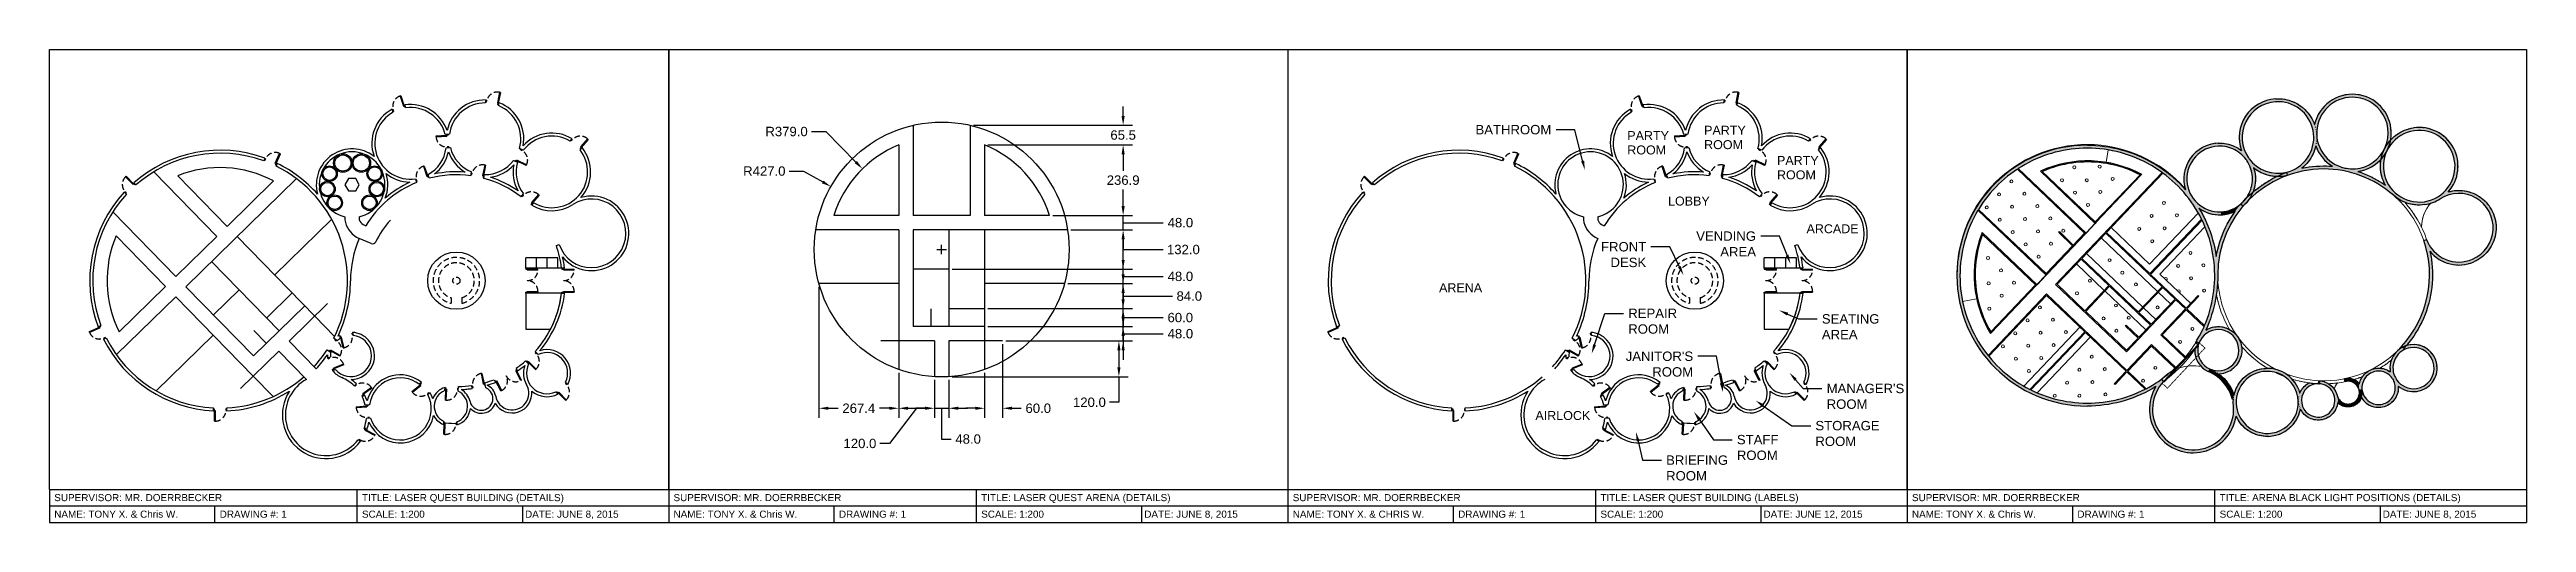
# Model space of a CAD drawing. Header units: inches. Extents: x 0 to 8302, y 0 to 1584.
import ezdxf
from ezdxf import colors
from ezdxf.entities.mleader import LeaderData, LeaderLine
from ezdxf.math import Vec2, Vec3

# ---------------------------------------------------------------- set-up
doc = ezdxf.new("R2010")
doc.units = ezdxf.units.IN
doc.header["$MEASUREMENT"] = 0
doc.linetypes.add('Dash', pattern=[0.25, 0.125, -0.125])
doc.linetypes.add('HIDDEN2', pattern=[0.1875, 0.125, -0.0625])
for name, color, linetype, lineweight in [('A-DETL', 90, 'Continuous', 9), ('A-DOOR', 31, 'Continuous', 13), ('A-DOOR-HDLN', 31, 'Dash', 13), ('A-FLOR', 192, 'Continuous', 13), ('A-ROOF', 132, 'Continuous', 13), ('A-WALL', 113, 'Continuous', 13), ('A-WALL-PATT', 111, 'Continuous', 13), ('E-LITE-EQPM', 33, 'Continuous', 9), ('I-WALL', 2, 'Continuous', 13)]:
    doc.layers.add(name, color=color, linetype=linetype, lineweight=lineweight)
doc.layers.add('Text', color=5, linetype='Continuous')
doc.styles.get("Standard").update_dxf_attribs({"font": 'Arial.ttf'})
doc.dimstyles.get("Standard").update_dxf_attribs({"dimscale": 175, "dimtxt": 0.18, "dimasz": 0.18, "dimexe": 0.18, "dimexo": 0.0625, "dimgap": 0.09, "dimtad": 0, "dimtih": 1, "dimtoh": 1, "dimdec": 1, "dimzin": 0, "dimdsep": 46, "dimtxsty": 'Standard', "dimcen": 0.09, "dimadec": 0, "dimazin": 0, "dimtfac": 1, "dimtdec": 1, "dimtofl": 0, "dimtmove": 0, "dimatfit": 3, "dimfxl": 1, "dimtolj": 1, "dimtzin": 0, "dimarcsym": 0})

msp = doc.modelspace()

# ---------------------------------------------------------------- texts
for s, p in [('PARTY', (5545.89, 1299.06)), ('PARTY', (5288.38, 1281.19)), ('ROOM', (5288.38, 1233)), ('ROOM', (5545.89, 1250.87)), ('PARTY', (5790.22, 1197.78)), ('ROOM', (5790.22, 1149.59)), ('LOBBY', (5425.03, 1061.92)), ('ARCADE', (5889.15, 969)), ('ARENA', (4657.56, 771.29)), ('AIRLOCK', (4980.38, 343.23))]:
    msp.add_text(s, height=30).set_placement(p)
at = {"layer": 'Text'}
for s, p in [('SUPERVISOR: MR. DOERRBECKER', (15.84, 71.3)), ('SUPERVISOR: MR. DOERRBECKER', (2091.43, 71.3)), ('SUPERVISOR: MR. DOERRBECKER', (4167.03, 71.3)), ('SUPERVISOR: MR. DOERRBECKER', (6242.62, 71.3)), ('NAME: TONY X. & Chris W.', (15.84, 15.84)), ('DRAWING #: 1', (570.39, 15.84)), ('SCALE: 1:200', (1047.22, 15.84)), ('DATE: JUNE 8, 2015', (1593.84, 15.84)), ('NAME: TONY X. & Chris W.', (2091.43, 15.84)), ('DRAWING #: 1', (2645.98, 15.84)), ('SCALE: 1:200', (3122.81, 15.84)), ('DATE: JUNE 8, 2015', (3669.43, 15.84)), ('NAME: TONY X. & CHRIS W.', (4167.03, 15.84)), ('DRAWING #: 1', (4721.57, 15.84)), ('SCALE: 1:200', (5198.4, 15.84)), ('DATE: JUNE 12, 2015', (5745.02, 15.84)), ('NAME: TONY X. & Chris W.', (6242.62, 15.84)), ('DRAWING #: 1', (6797.16, 15.84)), ('SCALE: 1:200', (7273.99, 15.84)), ('DATE: JUNE 8, 2015', (7820.61, 15.84))]:
    msp.add_text(s, height=23.7663, dxfattribs=at).set_placement(p)
at = {"layer": 'Text', "linetype": 'HIDDEN2', "ltscale": 5}
for s, p in [('TITLE: LASER QUEST BUILDING (DETAILS)', (1047.22, 71.3)), ('TITLE: LASER QUEST ARENA (DETAILS)', (3122.81, 71.3)), ('TITLE: LASER QUEST BUILDING (LABELS)', (5198.4, 71.3)), ('TITLE: ARENA BLACK LIGHT POSITIONS (DETAILS)', (7273.99, 71.3))]:
    msp.add_text(s, height=23.7663, dxfattribs=at).set_placement(p)

# ---------------------------------------------------------------- blocks, each defined once
blk = doc.blocks.new('*D17')
at = {"color": 0, "lineweight": -2, "transparency": 16777216}
for p, q in [((2578.9, 789.3), (2578.9, 351)), ((2846.3, 501.7), (2846.3, 351)), ((2610.4, 382.5), (2643.4, 382.5)), ((2814.8, 382.5), (2781.9, 382.5))]:
    blk.add_line(p, q, dxfattribs=at)
at = {"color": 0, "transparency": 16777216}
for points in [[(2610.4, 387.8), (2610.4, 377.3), (2578.9, 382.5)], [(2814.8, 387.8), (2814.8, 377.3), (2846.3, 382.5)]]:
    blk.add_solid(points, dxfattribs=at)
at = {"layer": 'Defpoints', "color": 0, "transparency": 16777216}
for p in [(2578.9, 800.3), (2846.3, 512.6), (2846.3, 382.5)]:
    blk.add_point(p, dxfattribs=at)
at = {"color": 0, "transparency": 16777216, "insert": (2712.6, 382.5), "char_height": 31.5, "attachment_point": 5}
blk.add_mtext('\\A1;267.4', dxfattribs=at)
blk = doc.blocks.new('*D18')
at = {"color": 0, "lineweight": -2, "transparency": 16777216}
for p, q in [((2846.3, 501.7), (2846.3, 351)), ((2966.3, 477.3), (2966.3, 351)), ((2906.3, 382.5), (2815.1, 264.5)), ((2877.8, 382.5), (2934.8, 382.5)), ((2815.1, 264.5), (2783.6, 264.5))]:
    blk.add_line(p, q, dxfattribs=at)
at = {"color": 0, "transparency": 16777216}
for points in [[(2877.8, 387.8), (2877.8, 377.3), (2846.3, 382.5)], [(2934.8, 387.8), (2934.8, 377.3), (2966.3, 382.5)]]:
    blk.add_solid(points, dxfattribs=at)
at = {"layer": 'Defpoints', "color": 0, "transparency": 16777216}
for p in [(2846.3, 512.6), (2966.3, 488.3), (2966.3, 382.5)]:
    blk.add_point(p, dxfattribs=at)
at = {"color": 0, "transparency": 16777216, "insert": (2716.3, 264.5), "char_height": 31.5, "attachment_point": 5}
blk.add_mtext('\\A1;120.0', dxfattribs=at)
blk = doc.blocks.new('*D19')
at = {"color": 0, "lineweight": -2, "transparency": 16777216}
for p, q in [((2966.3, 477.3), (2966.3, 351)), ((3014.3, 477.3), (3014.3, 351)), ((2934.8, 382.5), (2903.3, 382.5)), ((2966.3, 382.5), (3014.3, 382.5)), ((2990.3, 382.5), (2990.3, 279.3)), ((3045.8, 382.5), (3077.3, 382.5)), ((2990.3, 279.3), (3021.8, 279.3))]:
    blk.add_line(p, q, dxfattribs=at)
at = {"color": 0, "transparency": 16777216}
for points in [[(2934.8, 387.8), (2934.8, 377.3), (2966.3, 382.5)], [(3045.8, 387.8), (3045.8, 377.3), (3014.3, 382.5)]]:
    blk.add_solid(points, dxfattribs=at)
at = {"layer": 'Defpoints', "color": 0, "transparency": 16777216}
for p in [(2966.3, 488.3), (3014.3, 488.3), (3014.3, 382.5)]:
    blk.add_point(p, dxfattribs=at)
at = {"color": 0, "transparency": 16777216, "insert": (3079.1, 279.3), "char_height": 31.5, "attachment_point": 5}
blk.add_mtext('\\A1;48.0', dxfattribs=at)
blk = doc.blocks.new('*D20')
at = {"color": 0, "lineweight": -2, "transparency": 16777216}
for p, q in [((3194.3, 597.3), (3194.3, 351)), ((3134.3, 501.7), (3134.3, 351)), ((3102.8, 382.5), (3071.3, 382.5)), ((3225.8, 382.5), (3257.3, 382.5))]:
    blk.add_line(p, q, dxfattribs=at)
at = {"color": 0, "transparency": 16777216}
for points in [[(3102.8, 387.8), (3102.8, 377.3), (3134.3, 382.5)], [(3225.8, 387.8), (3225.8, 377.3), (3194.3, 382.5)]]:
    blk.add_solid(points, dxfattribs=at)
at = {"layer": 'Defpoints', "color": 0, "transparency": 16777216}
for p in [(3194.3, 608.3), (3134.3, 512.6), (3194.3, 382.5)]:
    blk.add_point(p, dxfattribs=at)
at = {"color": 0, "transparency": 16777216, "insert": (3314.1, 382.5), "char_height": 31.5, "attachment_point": 5}
blk.add_mtext('\\A1;60.0', dxfattribs=at)
blk = doc.blocks.new('*D21')
at = {"color": 0, "lineweight": -2, "transparency": 16777216}
for p, q in [((3205.3, 608.3), (3615.9, 608.3)), ((3584.4, 576.8), (3584.4, 519.8)), ((3025.3, 488.3), (3615.9, 488.3)), ((3584.4, 488.3), (3584.4, 402.5)), ((3584.4, 402.5), (3552.9, 402.5))]:
    blk.add_line(p, q, dxfattribs=at)
at = {"color": 0, "transparency": 16777216}
for points in [[(3579.2, 576.8), (3589.7, 576.8), (3584.4, 608.3)], [(3579.2, 519.8), (3589.7, 519.8), (3584.4, 488.3)]]:
    blk.add_solid(points, dxfattribs=at)
at = {"layer": 'Defpoints', "color": 0, "transparency": 16777216}
for p in [(3194.3, 608.3), (3584.4, 608.3), (3014.3, 488.3)]:
    blk.add_point(p, dxfattribs=at)
at = {"color": 0, "transparency": 16777216, "insert": (3485.6, 402.5), "char_height": 31.5, "attachment_point": 5}
blk.add_mtext('\\A1;120.0', dxfattribs=at)
blk = doc.blocks.new('*D22')
at = {"color": 0, "lineweight": -2, "transparency": 16777216}
for p, q in [((3598.6, 687.8), (3598.6, 719.3)), ((3145.3, 656.3), (3630.1, 656.3)), ((3205.3, 608.3), (3630.1, 608.3)), ((3598.6, 608.3), (3598.6, 656.3)), ((3598.6, 632.3), (3701.8, 632.3)), ((3701.8, 632.3), (3733.3, 632.3)), ((3598.6, 576.8), (3598.6, 545.3))]:
    blk.add_line(p, q, dxfattribs=at)
at = {"color": 0, "transparency": 16777216}
for points in [[(3593.3, 687.8), (3603.8, 687.8), (3598.6, 656.3)], [(3593.3, 576.8), (3603.8, 576.8), (3598.6, 608.3)]]:
    blk.add_solid(points, dxfattribs=at)
at = {"layer": 'Defpoints', "color": 0, "transparency": 16777216}
for p in [(3134.3, 656.3), (3194.3, 608.3), (3598.6, 656.3)]:
    blk.add_point(p, dxfattribs=at)
at = {"color": 0, "transparency": 16777216, "insert": (3790.5, 632.3), "char_height": 31.5, "attachment_point": 5}
blk.add_mtext('\\A1;48.0', dxfattribs=at)
blk = doc.blocks.new('*D23')
at = {"color": 0, "lineweight": -2, "transparency": 16777216}
for p, q in [((3598.6, 747.8), (3598.6, 779.3)), ((3145.3, 716.3), (3630.1, 716.3)), ((3598.6, 656.3), (3598.6, 716.3)), ((3598.6, 686.3), (3701.8, 686.3)), ((3701.8, 686.3), (3733.3, 686.3)), ((3145.3, 656.3), (3630.1, 656.3)), ((3598.6, 624.8), (3598.6, 593.3))]:
    blk.add_line(p, q, dxfattribs=at)
at = {"color": 0, "transparency": 16777216}
for points in [[(3593.3, 747.8), (3603.8, 747.8), (3598.6, 716.3)], [(3593.3, 624.8), (3603.8, 624.8), (3598.6, 656.3)]]:
    blk.add_solid(points, dxfattribs=at)
at = {"layer": 'Defpoints', "color": 0, "transparency": 16777216}
for p in [(3134.3, 716.3), (3598.6, 716.3), (3134.3, 656.3)]:
    blk.add_point(p, dxfattribs=at)
at = {"color": 0, "transparency": 16777216, "insert": (3790.1, 686.3), "char_height": 31.5, "attachment_point": 5}
blk.add_mtext('\\A1;60.0', dxfattribs=at)
blk = doc.blocks.new('*D24')
at = {"color": 0, "lineweight": -2, "transparency": 16777216}
for p, q in [((3598.6, 831.8), (3598.6, 863.3)), ((3412.7, 800.3), (3630.1, 800.3)), ((3598.6, 716.3), (3598.6, 800.3)), ((3598.6, 758.3), (3732.5, 758.3)), ((3732.5, 758.3), (3764, 758.3)), ((3145.3, 716.3), (3630.1, 716.3)), ((3598.6, 684.8), (3598.6, 653.3))]:
    blk.add_line(p, q, dxfattribs=at)
at = {"color": 0, "transparency": 16777216}
for points in [[(3593.3, 831.8), (3603.8, 831.8), (3598.6, 800.3)], [(3593.3, 684.8), (3603.8, 684.8), (3598.6, 716.3)]]:
    blk.add_solid(points, dxfattribs=at)
at = {"layer": 'Defpoints', "color": 0, "transparency": 16777216}
for p in [(3401.8, 800.3), (3598.6, 800.3), (3134.3, 716.3)]:
    blk.add_point(p, dxfattribs=at)
at = {"color": 0, "transparency": 16777216, "insert": (3820.4, 758.3), "char_height": 31.5, "attachment_point": 5}
blk.add_mtext('\\A1;84.0', dxfattribs=at)
blk = doc.blocks.new('*D25')
at = {"color": 0, "lineweight": -2, "transparency": 16777216}
for p, q in [((3025.3, 848.3), (3630.1, 848.3)), ((3598.6, 879.8), (3598.6, 911.3)), ((3598.6, 800.3), (3598.6, 848.3)), ((3412.7, 800.3), (3630.1, 800.3)), ((3598.6, 824.3), (3701.8, 824.3)), ((3598.6, 768.8), (3598.6, 737.3)), ((3701.8, 824.3), (3733.3, 824.3))]:
    blk.add_line(p, q, dxfattribs=at)
at = {"color": 0, "transparency": 16777216}
for points in [[(3593.3, 879.8), (3603.8, 879.8), (3598.6, 848.3)], [(3593.3, 768.8), (3603.8, 768.8), (3598.6, 800.3)]]:
    blk.add_solid(points, dxfattribs=at)
at = {"layer": 'Defpoints', "color": 0, "transparency": 16777216}
for p in [(3014.3, 848.3), (3598.6, 848.3), (3401.8, 800.3)]:
    blk.add_point(p, dxfattribs=at)
at = {"color": 0, "transparency": 16777216, "insert": (3790.5, 824.3), "char_height": 31.5, "attachment_point": 5}
blk.add_mtext('\\A1;48.0', dxfattribs=at)
blk = doc.blocks.new('*D26')
at = {"color": 0, "lineweight": -2, "transparency": 16777216}
for p, q in [((3423.2, 980.3), (3630.1, 980.3)), ((3598.6, 879.8), (3598.6, 948.8)), ((3598.6, 914.3), (3701.8, 914.3)), ((3701.8, 914.3), (3733.3, 914.3)), ((3025.3, 848.3), (3630.1, 848.3))]:
    blk.add_line(p, q, dxfattribs=at)
at = {"color": 0, "transparency": 16777216}
for points in [[(3593.3, 948.8), (3603.8, 948.8), (3598.6, 980.3)], [(3593.3, 879.8), (3603.8, 879.8), (3598.6, 848.3)]]:
    blk.add_solid(points, dxfattribs=at)
at = {"layer": 'Defpoints', "color": 0, "transparency": 16777216}
for p in [(3412.3, 980.3), (3598.6, 980.3), (3014.3, 848.3)]:
    blk.add_point(p, dxfattribs=at)
at = {"color": 0, "transparency": 16777216, "insert": (3800.6, 914.3), "char_height": 31.5, "attachment_point": 5}
blk.add_mtext('\\A1;132.0', dxfattribs=at)
blk = doc.blocks.new('*D27')
at = {"color": 0, "lineweight": -2, "transparency": 16777216}
for p, q in [((3598.6, 1059.8), (3598.6, 1091.3)), ((3362.8, 1028.3), (3630.1, 1028.3)), ((3598.6, 980.3), (3598.6, 1028.3)), ((3598.6, 1004.3), (3701.8, 1004.3)), ((3701.8, 1004.3), (3733.3, 1004.3)), ((3423.2, 980.3), (3630.1, 980.3)), ((3598.6, 948.8), (3598.6, 917.3))]:
    blk.add_line(p, q, dxfattribs=at)
at = {"color": 0, "transparency": 16777216}
for points in [[(3593.3, 1059.8), (3603.8, 1059.8), (3598.6, 1028.3)], [(3593.3, 948.8), (3603.8, 948.8), (3598.6, 980.3)]]:
    blk.add_solid(points, dxfattribs=at)
at = {"layer": 'Defpoints', "color": 0, "transparency": 16777216}
for p in [(3351.9, 1028.3), (3598.6, 1028.3), (3412.3, 980.3)]:
    blk.add_point(p, dxfattribs=at)
at = {"color": 0, "transparency": 16777216, "insert": (3790.5, 1004.3), "char_height": 31.5, "attachment_point": 5}
blk.add_mtext('\\A1;48.0', dxfattribs=at)
blk = doc.blocks.new('*D28')
at = {"color": 0, "lineweight": -2, "transparency": 16777216}
for p, q in [((3145.3, 1265.2), (3630.1, 1265.2)), ((3598.6, 1233.7), (3598.6, 1178.4)), ((3598.6, 1059.8), (3598.6, 1115)), ((3362.8, 1028.3), (3630.1, 1028.3))]:
    blk.add_line(p, q, dxfattribs=at)
at = {"color": 0, "transparency": 16777216}
for points in [[(3593.3, 1233.7), (3603.8, 1233.7), (3598.6, 1265.2)], [(3593.3, 1059.8), (3603.8, 1059.8), (3598.6, 1028.3)]]:
    blk.add_solid(points, dxfattribs=at)
at = {"layer": 'Defpoints', "color": 0, "transparency": 16777216}
for p in [(3134.3, 1265.2), (3598.6, 1265.2), (3351.9, 1028.3)]:
    blk.add_point(p, dxfattribs=at)
at = {"color": 0, "transparency": 16777216, "insert": (3598.6, 1146.7), "char_height": 31.5, "attachment_point": 5}
blk.add_mtext('\\A1;236.9', dxfattribs=at)
blk = doc.blocks.new('*D29')
at = {"color": 0, "lineweight": -2, "transparency": 16777216}
for p, q in [((3097.3, 1330.6), (3630.1, 1330.6)), ((3598.6, 1362.1), (3598.6, 1393.6)), ((3145.3, 1265.2), (3630.1, 1265.2)), ((3598.6, 1233.7), (3598.6, 1202.2))]:
    blk.add_line(p, q, dxfattribs=at)
at = {"color": 0, "transparency": 16777216}
for points in [[(3593.3, 1362.1), (3603.8, 1362.1), (3598.6, 1330.6)], [(3593.3, 1233.7), (3603.8, 1233.7), (3598.6, 1265.2)]]:
    blk.add_solid(points, dxfattribs=at)
at = {"layer": 'Defpoints', "color": 0, "transparency": 16777216}
for p in [(3086.3, 1330.6), (3598.6, 1330.6), (3134.3, 1265.2)]:
    blk.add_point(p, dxfattribs=at)
at = {"color": 0, "transparency": 16777216, "insert": (3598.6, 1297.9), "char_height": 31.5, "attachment_point": 5}
blk.add_mtext('\\A1;65.5', dxfattribs=at)
blk = doc.blocks.new('*D30')
at = {"color": 0, "lineweight": -2, "transparency": 16777216}
for p, q in [((2554.3, 1309.6), (2602.3, 1309.6)), ((2602.3, 1309.6), (2702.7, 1207.4)), ((2974.6, 914.6), (3006.1, 914.6)), ((2990.3, 898.8), (2990.3, 930.3))]:
    blk.add_line(p, q, dxfattribs=at)
at = {"color": 0, "transparency": 16777216}
blk.add_solid([(2706.4, 1211.1), (2698.9, 1203.7), (2724.7, 1184.9)], dxfattribs=at)
at = {"layer": 'Defpoints', "color": 0, "transparency": 16777216}
for p in [(2724.7, 1184.9), (2990.3, 914.6)]:
    blk.add_point(p, dxfattribs=at)
at = {"color": 0, "transparency": 16777216, "insert": (2470.4, 1309.6), "char_height": 31.5, "attachment_point": 5}
blk.add_mtext('\\A1;R379.0', dxfattribs=at)
blk = doc.blocks.new('*D32')
at = {"color": 0, "lineweight": -2, "transparency": 16777216}
for p, q in [((2479.7, 1177.1), (2527.7, 1177.1)), ((2527.7, 1177.1), (2591.6, 1140.8)), ((2974.6, 914.6), (3006.1, 914.6)), ((2990.3, 898.8), (2990.3, 930.3))]:
    blk.add_line(p, q, dxfattribs=at)
at = {"color": 0, "transparency": 16777216}
blk.add_solid([(2594.1, 1145.4), (2589, 1136.3), (2619, 1125.3)], dxfattribs=at)
at = {"layer": 'Defpoints', "color": 0, "transparency": 16777216}
for p in [(2619, 1125.3), (2990.3, 914.6)]:
    blk.add_point(p, dxfattribs=at)
at = {"color": 0, "transparency": 16777216, "insert": (2395.8, 1177.1), "char_height": 31.5, "attachment_point": 5}
blk.add_mtext('\\A1;R427.0', dxfattribs=at)
blk = doc.blocks.new('Door-Overhead-Rolling - 168__ x 168__-314752-Level 1')
at = {"layer": 'A-DOOR', "lineweight": 9}
for p, q in [((84, -5), (-84, -5)), ((-84, -5), (-84, -8)), ((-84, -8), (84, -8)), ((84, -8), (84, -5))]:
    blk.add_line(p, q, dxfattribs=at)
at = {"layer": 'A-DOOR-HDLN'}
for p, q in [((-92, -5), (-92, -30)), ((-92, -30), (92, -30)), ((92, -5), (92, -30))]:
    blk.add_line(p, q, dxfattribs=at)
blk = doc.blocks.new('Ceiling Light - Flat Round - 60W - 120V-388564-Level 1')
at = {"layer": 'E-LITE-EQPM'}
for start, end in [(0, 180), (180, 0)]:
    blk.add_arc((0, 0), 5, start, end, dxfattribs=at)
blk = doc.blocks.new('Ceiling Light - Flat Round - 60W - 120V-V1-Level 1')
at = {"layer": 'E-LITE-EQPM'}
for start, end in [(0, 156.5485), (290.66513, 0)]:
    blk.add_arc((0, 0), 5, start, end, dxfattribs=at)

# ---------------------------------------------------------------- dimensions: what is measured, and where the dimension line sits
at = {"color": 5}
for mpoint, picture, middle in [((2724.74, 1184.94), '*D30', (2470.41, 1309.61)), ((2618.95, 1125.29), '*D32', (2395.83, 1177.08))]:
    dim = msp.add_radius_dim(center=(2990.34, 914.58), mpoint=mpoint, dimstyle='Standard', dxfattribs=at)
    dim.commit()
    dim.dimension.update_dxf_attribs({"geometry": picture, "text_midpoint": middle, "dimtype": 164})
for base, p1, p2, picture, middle in [((3598.56, 1330.64), (3134.34, 1265.15), (3086.34, 1330.64), '*D29', (3598.56, 1297.9)), ((3598.56, 1265.15), (3351.89, 1028.25), (3134.34, 1265.15), '*D28', (3598.56, 1146.7)), ((3598.56, 1028.25), (3412.26, 980.25), (3351.89, 1028.25), '*D27', (3749.04, 1004.25)), ((3598.56, 980.25), (3014.34, 848.25), (3412.26, 980.25), '*D26', (3749.04, 914.25)), ((3598.56, 848.25), (3401.75, 800.25), (3014.34, 848.25), '*D25', (3749.04, 824.25)), ((3598.56, 716.25), (3134.34, 656.25), (3134.34, 716.25), '*D23', (3749.04, 686.25)), ((3598.56, 656.25), (3194.34, 608.25), (3134.34, 656.25), '*D22', (3749.04, 632.25))]:
    dim = msp.add_linear_dim(base=base, p1=p1, p2=p2, angle=90, dimstyle='Standard', override={"dimtmove": 1}, dxfattribs=at)
    dim.commit()
    dim.dimension.update_dxf_attribs({"geometry": picture, "text_midpoint": middle})
dim = msp.add_linear_dim(base=(3598.56, 800.25), p1=(3134.34, 716.25), p2=(3401.75, 800.25), angle=90, dimstyle='Standard', override={"dimtmove": 1}, dxfattribs=at)
dim.commit()
dim.dimension.update_dxf_attribs({"geometry": '*D24', "text_midpoint": (3779.74, 758.25), "dimtype": 160})
for base, p1, p2, picture, middle in [((2846.34, 382.53), (2578.93, 800.25), (2846.34, 512.59), '*D17', (2712.64, 382.53)), ((3194.34, 382.53), (3134.34, 512.59), (3194.34, 608.25), '*D20', (3314.13, 382.53))]:
    dim = msp.add_linear_dim(base=base, p1=p1, p2=p2, dimstyle='Standard', dxfattribs=at)
    dim.commit()
    dim.dimension.update_dxf_attribs({"geometry": picture, "text_midpoint": middle})
dim = msp.add_linear_dim(base=(3584.44, 608.25), p1=(3014.34, 488.25), p2=(3194.34, 608.25), angle=90, dimstyle='Standard', dxfattribs=at)
dim.commit()
dim.dimension.update_dxf_attribs({"geometry": '*D21', "text_midpoint": (3485.62, 402.49), "dimtype": 160})
dim = msp.add_linear_dim(base=(2966.34, 382.53), p1=(2846.34, 512.59), p2=(2966.34, 488.25), dimstyle='Standard', override={"dimtmove": 1}, dxfattribs=at)
dim.commit()
dim.dimension.update_dxf_attribs({"geometry": '*D18', "text_midpoint": (2767.83, 264.55), "dimtype": 160})
dim = msp.add_linear_dim(base=(3014.34, 382.53), p1=(2966.34, 488.25), p2=(3014.34, 488.25), dimstyle='Standard', override={"dimtmove": 1}, dxfattribs=at)
dim.commit()
dim.dimension.update_dxf_attribs({"geometry": '*D19', "text_midpoint": (3037.59, 279.29)})

# ---------------------------------------------------------------- hatches: boundary and pattern name
at = {"layer": 'A-WALL-PATT'}
h = msp.add_hatch(color=256, dxfattribs=at)
h.paths.add_polyline_path([(7500.46, 1163.45), (7498.08, 1173.16), (7490.8, 1171.61), (7483.45, 1170.52), (7476.04, 1169.89), (7468.6, 1169.72), (7461.17, 1170), (7453.78, 1170.75), (7446.44, 1171.95), (7439.19, 1173.61), (7432.06, 1175.71), (7425.07, 1178.25), (7418.25, 1181.21), (7411.63, 1184.6), (7405.23, 1188.38), (7399.08, 1192.56), (7393.19, 1197.11), (7387.6, 1202.02), (7382.33, 1207.26), (7377.39, 1212.82), (7372.81, 1218.67), (7376.46, 1213.02), (7379.98, 1206.8), (7382.79, 1201.15), (7385.45, 1194.96), (7387.76, 1188.64), (7394.11, 1183.82), (7400.75, 1179.39), (7407.64, 1175.38), (7414.77, 1171.8), (7422.1, 1168.67), (7429.61, 1165.99), (7437.28, 1163.77), (7445.06, 1162.03), (7452.94, 1160.77), (7460.88, 1160), (7468.85, 1159.71), (7476.82, 1159.92), (7484.77, 1160.61), (7492.65, 1161.79), (7495.24, 1162.34)], flags=0)
h.paths.add_polyline_path([(7461.37, 1409.43), (7460.69, 1419.41), (7452.72, 1418.62), (7444.82, 1417.34), (7437, 1415.58), (7429.32, 1413.34), (7421.78, 1410.63), (7414.43, 1407.46), (7407.29, 1403.85), (7400.38, 1399.8), (7393.73, 1395.34), (7387.37, 1390.47), (7381.33, 1385.22), (7375.61, 1379.61), (7370.26, 1373.66), (7365.28, 1367.39), (7360.69, 1360.83), (7356.52, 1354), (7352.78, 1346.92), (7349.48, 1339.62), (7346.63, 1332.14), (7344.25, 1324.49), (7342.35, 1316.72), (7340.93, 1308.84), (7340, 1300.88), (7339.55, 1292.89), (7339.61, 1284.88), (7340.15, 1276.9), (7341.18, 1268.96), (7342.7, 1261.1), (7344.71, 1253.34), (7347.18, 1245.73), (7352.39, 1241.47), (7357.36, 1236.93), (7362.06, 1232.12), (7366.49, 1227.05), (7370.63, 1221.73), (7366.49, 1228.18), (7362.78, 1234.87), (7359.5, 1241.78), (7356.67, 1248.9), (7354.3, 1256.17), (7352.39, 1263.58), (7350.97, 1271.1), (7350.02, 1278.7), (7349.56, 1286.34), (7349.59, 1293.99), (7350.15, 1301.91), (7351.11, 1309.22), (7352.6, 1316.72), (7354.55, 1324.12), (7356.98, 1331.38), (7359.87, 1338.47), (7363.2, 1345.36), (7366.96, 1352.02), (7371.14, 1358.43), (7375.72, 1364.57), (7380.69, 1370.39), (7386.01, 1375.89), (7391.67, 1381.04), (7397.65, 1385.81), (7403.93, 1390.2), (7410.46, 1394.18), (7417.24, 1397.73), (7424.24, 1400.84), (7431.41, 1403.5), (7438.74, 1405.7), (7446.2, 1407.42), (7453.75, 1408.67), (7456.82, 1408.98)], flags=0)
for points in [[(7599.52, 1289.72), (7599.28, 1297.61), (7598.56, 1305.46), (7597.36, 1313.26), (7595.7, 1320.97), (7593.57, 1328.57), (7590.99, 1336.02), (7587.95, 1343.3), (7584.49, 1350.39), (7580.21, 1357.83), (7576.29, 1363.86), (7571.6, 1370.2), (7566.53, 1376.25), (7561.1, 1381.97), (7555.34, 1387.36), (7549.25, 1392.38), (7542.88, 1397.03), (7536.24, 1401.28), (7529.35, 1405.13), (7522.24, 1408.54), (7514.93, 1411.52), (7507.46, 1414.05), (7499.85, 1416.12), (7492.12, 1417.73), (7484.32, 1418.87), (7476.46, 1419.53), (7468.57, 1419.71), (7460.69, 1419.41), (7461.37, 1409.43), (7469.04, 1409.71), (7476.71, 1409.5), (7484.35, 1408.79), (7491.94, 1407.6), (7499.43, 1405.92), (7506.8, 1403.77), (7514.01, 1401.16), (7521.05, 1398.08), (7527.87, 1394.57), (7534.45, 1390.62), (7540.77, 1386.26), (7546.8, 1381.51), (7552.51, 1376.38), (7557.88, 1370.9), (7562.89, 1365.08), (7567.52, 1358.96), (7572.09, 1351.96), (7575.55, 1345.89), (7578.93, 1338.99), (7581.86, 1331.9), (7584.32, 1324.63), (7586.32, 1317.22), (7587.84, 1309.69), (7588.89, 1301.91), (7589.42, 1294.43), (7589.48, 1286.76), (7589.04, 1279.09), (7588.12, 1271.47), (7586.71, 1263.93), (7584.82, 1256.49), (7582.46, 1249.18), (7579.64, 1242.04), (7576.37, 1235.1), (7572.66, 1228.38), (7568.53, 1221.91), (7563.99, 1215.72), (7559.07, 1209.83), (7553.78, 1204.27), (7548.14, 1199.06), (7542.18, 1194.22), (7535.93, 1189.77), (7529.4, 1185.72), (7522.63, 1182.11), (7515.64, 1178.93), (7508.47, 1176.21), (7518.55, 1179.36), (7528.71, 1182.22), (7538.96, 1184.79), (7549.27, 1187.05), (7555.35, 1192.08), (7561.12, 1197.47), (7566.54, 1203.19), (7571.61, 1209.24), (7576.31, 1215.58), (7580.61, 1222.19), (7584.5, 1229.05), (7587.96, 1236.14), (7590.99, 1243.42), (7593.58, 1250.88), (7595.71, 1258.47), (7597.37, 1266.18), (7598.56, 1273.98), (7599.28, 1281.84)], [(7730.6, 1434.22), (7722.8, 1434.68), (7714.99, 1434.66), (7707.2, 1434.18), (7699.45, 1433.23), (7691.77, 1431.82), (7684.19, 1429.95), (7676.73, 1427.63), (7669.43, 1424.86), (7662.31, 1421.66), (7655.39, 1418.04), (7648.33, 1413.76), (7642.27, 1409.58), (7636.11, 1404.78), (7630.25, 1399.62), (7624.72, 1394.11), (7619.52, 1388.28), (7614.69, 1382.15), (7610.22, 1375.74), (7606.16, 1369.08), (7602.5, 1362.18), (7599.26, 1355.07), (7596.45, 1347.79), (7594.09, 1340.35), (7592.18, 1332.78), (7594.6, 1325.13), (7596.54, 1317.36), (7598, 1309.47), (7598.98, 1301.52), (7599.46, 1293.51), (7599.45, 1285.5), (7598.94, 1277.5), (7597.94, 1269.54), (7596.45, 1261.66), (7599.14, 1254.66), (7602.23, 1247.82), (7605.71, 1241.17), (7609.57, 1234.73), (7613.79, 1228.53), (7618.36, 1222.58), (7623.27, 1216.9), (7628.5, 1211.51), (7634.03, 1206.44), (7639.84, 1201.7), (7645.92, 1197.29), (7652.24, 1193.25), (7662.75, 1192.23), (7673.23, 1190.92), (7683.67, 1189.3), (7694.05, 1187.37), (7686.57, 1189.23), (7679.22, 1191.55), (7672.04, 1194.35), (7665.05, 1197.6), (7658.28, 1201.29), (7651.76, 1205.41), (7645.53, 1209.94), (7639.59, 1214.86), (7633.99, 1220.15), (7628.73, 1225.79), (7623.85, 1231.76), (7619.36, 1238.02), (7615.28, 1244.57), (7611.64, 1251.36), (7608.43, 1258.37), (7605.68, 1265.57), (7603.4, 1272.93), (7601.6, 1280.43), (7600.28, 1288.02), (7599.46, 1295.69), (7599.12, 1303.39), (7599.28, 1311.09), (7599.94, 1318.77), (7601.09, 1326.4), (7602.72, 1333.93), (7604.84, 1341.34), (7607.42, 1348.6), (7610.51, 1355.76), (7613.97, 1362.55), (7617.89, 1369.19), (7622.24, 1375.55), (7626.99, 1381.62), (7632.12, 1387.38), (7637.6, 1392.8), (7643.42, 1397.85), (7649.56, 1402.51), (7655.98, 1406.78), (7662.66, 1410.62), (7669.58, 1414.03), (7676.7, 1416.98), (7683.99, 1419.47), (7691.43, 1421.49), (7698.99, 1423.03), (7706.62, 1424.08), (7714.31, 1424.63), (7722.02, 1424.69), (7729.72, 1424.26)], [(7849.11, 1303.99), (7848.91, 1312.04), (7848.21, 1320.07), (7847.01, 1328.04), (7845.32, 1335.92), (7843.14, 1343.68), (7840.49, 1351.29), (7837.37, 1358.72), (7833.8, 1365.95), (7829.78, 1372.93), (7825.35, 1379.66), (7820.5, 1386.1), (7815.26, 1392.22), (7809.66, 1398.01), (7803.7, 1403.44), (7797.42, 1408.5), (7790.84, 1413.15), (7783.99, 1417.38), (7776.88, 1421.19), (7769.55, 1424.54), (7762.03, 1427.44), (7754.35, 1429.86), (7746.53, 1431.81), (7738.6, 1433.26), (7730.6, 1434.22), (7729.72, 1424.26), (7737.29, 1423.34), (7744.79, 1421.95), (7752.19, 1420.08), (7759.46, 1417.74), (7766.56, 1414.95), (7773.47, 1411.71), (7780.16, 1408.04), (7786.61, 1403.95), (7792.78, 1399.46), (7798.65, 1394.59), (7804.2, 1389.35), (7809.41, 1383.77), (7814.25, 1377.87), (7818.7, 1371.67), (7822.76, 1365.21), (7826.39, 1358.5), (7829.59, 1351.57), (7832.35, 1344.45), (7834.64, 1337.17), (7836.47, 1329.76), (7837.83, 1322.25), (7838.7, 1314.67), (7839.09, 1307.05), (7839, 1299.42), (7838.42, 1291.81), (7837.35, 1284.25), (7835.81, 1276.78), (7833.8, 1269.42), (7831.32, 1262.2), (7828.39, 1255.15), (7825.02, 1248.31), (7821.22, 1241.69), (7817.01, 1235.32), (7812.4, 1229.24), (7807.41, 1223.47), (7802.07, 1218.02), (7796.39, 1212.92), (7790.4, 1208.19), (7784.12, 1203.86), (7777.57, 1199.93), (7770.79, 1196.43), (7763.8, 1193.36), (7756.63, 1190.74), (7749.31, 1188.59), (7741.87, 1186.91), (7734.33, 1185.7), (7726.74, 1184.97), (7719.11, 1184.73), (7711.48, 1184.97), (7703.88, 1185.7), (7696.35, 1186.91), (7706.66, 1184.62), (7716.9, 1182.04), (7727.06, 1179.16), (7737.13, 1175.98), (7745.08, 1177.35), (7752.92, 1179.2), (7760.63, 1181.54), (7768.18, 1184.35), (7775.55, 1187.62), (7782.7, 1191.34), (7789.6, 1195.5), (7796.23, 1200.07), (7802.62, 1205.09), (7808.59, 1210.42), (7814.26, 1216.14), (7819.56, 1222.21), (7824.48, 1228.59), (7829, 1235.26), (7833.09, 1242.21), (7836.75, 1249.39), (7839.95, 1256.78), (7842.69, 1264.36), (7844.95, 1272.1), (7846.73, 1279.96), (7848.02, 1287.91), (7848.82, 1295.93), (7849.04, 1301.91)], [(6830.46, 399.89), (6816.46, 400.12), (6802.48, 400.81), (6788.53, 401.95), (6774.63, 403.56), (6760.78, 405.61), (6747.01, 408.12), (6733.33, 411.08), (6719.76, 414.49), (6706.3, 418.34), (6692.98, 422.63), (6679.8, 427.35), (6666.79, 432.5), (6653.95, 438.08), (6639.66, 444.89), (6638.03, 445.71), (6625.88, 452.09), (6613.94, 458.86), (6602.22, 466.01), (6590.74, 473.53), (6579.51, 481.41), (6568.54, 489.66), (6557.84, 498.25), (6547.42, 507.18), (6537.29, 516.44), (6527.46, 526.02), (6517.95, 535.91), (6508.76, 546.1), (6498.79, 557.96), (6497.68, 559.33), (6488.84, 570.72), (6480.38, 582.4), (6472.32, 594.36), (6464.68, 606.59), (6457.44, 619.07), (6450.64, 631.78), (6444.27, 644.72), (6438.34, 657.86), (6432.85, 671.2), (6427.82, 684.72), (6423.25, 698.39), (6419.14, 712.22), (6415.5, 726.17), (6412.34, 740.24), (6409.65, 754.41), (6407.45, 768.66), (6405.72, 782.98), (6404.41, 798.62), (6403.72, 811.75), (6403.46, 826.17), (6403.68, 840.59), (6404.38, 854.99), (6405.57, 869.37), (6407.25, 883.69), (6409.41, 897.95), (6412.05, 912.13), (6415.17, 926.21), (6418.76, 940.18), (6422.82, 954.01), (6427.34, 967.71), (6432.33, 981.24), (6437.77, 994.6), (6443.65, 1007.76), (6449.98, 1020.72), (6456.75, 1033.46), (6464.86, 1047.5), (6466.57, 1050.27), (6472.99, 1060.45), (6480.55, 1071.63), (6488.47, 1082.57), (6496.72, 1093.25), (6505.31, 1103.67), (6514.22, 1113.81), (6523.45, 1123.67), (6533.97, 1134.15), (6542.82, 1142.48), (6552.94, 1151.41), (6563.34, 1160.03), (6574.01, 1168.3), (6584.93, 1176.24), (6597.6, 1184.81), (6599.11, 1185.79), (6611.55, 1193.49), (6622.4, 1199.77), (6634.36, 1206.2), (6646.52, 1212.25), (6658.87, 1217.9), (6671.4, 1223.16), (6684.08, 1228.02), (6696.91, 1232.47), (6709.88, 1236.51), (6722.97, 1240.14), (6736.16, 1243.35), (6749.46, 1246.14), (6762.83, 1248.5), (6776.27, 1250.44), (6789.77, 1251.95), (6803.31, 1253.03), (6816.88, 1253.68), (6830.46, 1253.89), (6830.46, 1263.89), (6815.7, 1263.64), (6800.95, 1262.89), (6786.25, 1261.65), (6771.59, 1259.91), (6757, 1257.67), (6742.49, 1254.95), (6728.08, 1251.73), (6713.79, 1248.03), (6699.63, 1243.85), (6685.63, 1239.19), (6671.78, 1234.07), (6658.12, 1228.48), (6644.66, 1222.43), (6631.41, 1215.93), (6618.38, 1208.98), (6605.6, 1201.6), (6593.07, 1193.79), (6580.81, 1185.57), (6568.84, 1176.93), (6557.17, 1167.89), (6545.81, 1158.47), (6534.71, 1148.6), (6524.07, 1138.5), (6513.72, 1127.97), (6503.73, 1117.1), (6494.12, 1105.9), (6484.89, 1094.38), (6476.05, 1082.56), (6467.62, 1070.44), (6459.6, 1058.05), (6452, 1045.39), (6444.84, 1032.48), (6438.12, 1019.34), (6431.84, 1005.98), (6426.02, 992.42), (6420.66, 978.66), (6415.77, 964.74), (6411.35, 950.65), (6407.41, 936.43), (6403.95, 922.08), (6400.98, 907.62), (6398.5, 893.07), (6396.51, 878.44), (6395.01, 863.75), (6394.02, 849.03), (6393.52, 834.27), (6393.52, 819.51), (6394.02, 804.76), (6395.01, 790.03), (6396.51, 775.34), (6398.5, 760.72), (6400.98, 746.17), (6403.95, 731.71), (6407.41, 717.36), (6411.35, 703.13), (6415.77, 689.05), (6420.66, 675.12), (6426.02, 661.37), (6431.84, 647.8), (6438.12, 634.44), (6444.84, 621.3), (6452, 608.39), (6459.6, 595.73), (6467.62, 583.34), (6476.05, 571.23), (6484.89, 559.4), (6494.12, 547.88), (6503.73, 536.68), (6513.72, 525.81), (6524.07, 515.29), (6534.77, 505.12), (6545.81, 495.31), (6557.17, 485.89), (6568.84, 476.85), (6580.81, 468.22), (6593.07, 459.99), (6605.6, 452.18), (6618.38, 444.8), (6631.41, 437.86), (6644.66, 431.36), (6658.12, 425.31), (6671.78, 419.72), (6685.63, 414.59), (6699.63, 409.93), (6713.79, 405.75), (6728.08, 402.05), (6742.49, 398.84), (6757, 396.11), (6771.59, 393.87), (6786.25, 392.13), (6800.95, 390.89), (6815.7, 390.14), (6830.46, 389.89)], [(7267.45, 829.47), (7267.2, 841.86), (7266.58, 854.54), (7265.65, 866.58), (7264.35, 878.89), (7262.7, 891.17), (7260.34, 905.44), (7257.51, 919.62), (7254.2, 933.7), (7250.44, 947.66), (7246.21, 961.5), (7241.53, 975.18), (7236.4, 988.7), (7230.82, 1002.05), (7224.8, 1015.2), (7218.36, 1028.14), (7211.48, 1040.87), (7204.2, 1053.36), (7196.5, 1065.6), (7187.93, 1078.23), (7179.9, 1089.29), (7171.03, 1100.71), (7161.78, 1111.83), (7152.17, 1122.64), (7142.21, 1133.13), (7131.91, 1143.27), (7121.27, 1153.08), (7110.32, 1162.52), (7099.06, 1171.6), (7087.5, 1180.3), (7075.67, 1188.61), (7063.57, 1196.53), (7051.21, 1204.04), (7038.6, 1211.14), (7025.78, 1217.81), (7012.73, 1224.06), (6999.49, 1229.88), (6986.06, 1235.25), (6972.46, 1240.17), (6958.71, 1244.65), (6944.82, 1248.66), (6930.8, 1252.22), (6916.67, 1255.3), (6902.44, 1257.92), (6888.14, 1260.07), (6873.78, 1261.74), (6859.36, 1262.93), (6844.92, 1263.65), (6830.46, 1263.89), (6830.46, 1253.89), (6844.54, 1253.66), (6858.61, 1252.96), (6872.64, 1251.8), (6886.63, 1250.18), (6900.56, 1248.1), (6914.42, 1245.56), (6928.18, 1242.56), (6941.84, 1239.11), (6955.37, 1235.21), (6968.77, 1230.87), (6982.02, 1226.09), (6995.76, 1220.58), (7008, 1215.23), (7020.72, 1209.16), (7033.22, 1202.68), (7045.5, 1195.79), (7057.55, 1188.49), (7069.36, 1180.81), (7082.32, 1171.7), (7083.75, 1170.65), (7094.55, 1162.42), (7105.09, 1153.86), (7115.35, 1144.96), (7125.32, 1135.74), (7134.99, 1126.2), (7144.36, 1116.37), (7153.4, 1106.24), (7162.12, 1095.83), (7170.51, 1085.14), (7178.55, 1074.2), (7186.24, 1063), (7193.57, 1051.57), (7200.53, 1039.91), (7207.11, 1028.03), (7214.14, 1014.28), (7214.96, 1012.6), (7220.63, 1000.36), (7226.29, 986.98), (7230.81, 975.37), (7235.3, 962.65), (7239.39, 949.79), (7243.07, 936.81), (7246.33, 923.72), (7249.2, 910.46), (7251.62, 897.26), (7253.63, 883.92), (7255.22, 870.52), (7256.39, 857.08), (7257.13, 843.61), (7257.44, 830.12), (7257.33, 816.63), (7256.8, 803.15), (7255.83, 789.69), (7254.44, 776.27), (7252.63, 762.9), (7250.4, 749.59), (7247.75, 736.36), (7244.68, 723.22), (7241.2, 710.19), (7237.31, 697.27), (7233.01, 684.48), (7228.31, 671.84), (7222.48, 657.63), (7221.73, 655.92), (7217.22, 645.94), (7212.45, 636.08), (7207.44, 626.35), (7211.32, 630.85), (7214.7, 634.31), (7218.72, 637.9), (7222.97, 641.21), (7227.44, 644.22), (7232.95, 656.7), (7238.07, 669.35), (7242.79, 682.15), (7247.11, 695.1), (7251.02, 708.17), (7254.52, 721.36), (7257.61, 734.65), (7260.28, 748.03), (7262.53, 761.49), (7264.37, 775.01), (7265.77, 788.58), (7266.76, 802.19), (7267.32, 815.83), (7267.42, 826.58)], [(7278.8, 1030.79), (7278.4, 1040.78), (7271.05, 1040.73), (7263.71, 1041.17), (7256.41, 1042.09), (7249.2, 1043.5), (7242.1, 1045.39), (7235.13, 1047.76), (7228.34, 1050.58), (7221.76, 1053.84), (7215.41, 1057.54), (7209.32, 1061.66), (7203.51, 1066.17), (7198.03, 1071.06), (7192.88, 1076.31), (7188.09, 1081.89), (7183.69, 1087.77), (7179.68, 1093.94), (7176.1, 1100.36), (7172.96, 1107.01), (7170.27, 1113.85), (7168.04, 1120.85), (7166.28, 1127.99), (7165.01, 1135.23), (7164.22, 1142.54), (7163.92, 1149.89), (7164.11, 1157.23), (7164.79, 1164.55), (7165.96, 1171.81), (7167.61, 1178.98), (7169.74, 1186.01), (7172.33, 1192.89), (7175.38, 1199.58), (7178.86, 1206.05), (7182.77, 1212.28), (7187.09, 1218.23), (7191.8, 1223.88), (7196.87, 1229.2), (7202.28, 1234.17), (7208.02, 1238.77), (7214.05, 1242.97), (7220.35, 1246.77), (7226.88, 1250.13), (7233.63, 1253.05), (7240.56, 1255.51), (7247.63, 1257.51), (7254.83, 1259.02), (7262.1, 1260.06), (7269.43, 1260.6), (7269.03, 1270.59), (7261.45, 1270.04), (7253.92, 1269.01), (7246.47, 1267.51), (7239.13, 1265.54), (7231.93, 1263.11), (7224.9, 1260.22), (7218.06, 1256.9), (7211.45, 1253.15), (7205.09, 1248.99), (7199.01, 1244.44), (7193.22, 1239.51), (7187.76, 1234.22), (7182.65, 1228.6), (7177.9, 1222.67), (7173.53, 1216.45), (7169.57, 1209.96), (7166.03, 1203.24), (7162.92, 1196.3), (7160.26, 1189.18), (7158.05, 1181.91), (7156.3, 1174.52), (7155.03, 1167.02), (7154.24, 1159.46), (7153.92, 1151.87), (7154.09, 1144.27), (7154.73, 1136.7), (7155.86, 1129.19), (7157.46, 1121.76), (7159.52, 1114.44), (7167.77, 1104.72), (7175.72, 1094.77), (7183.39, 1084.59), (7190.75, 1074.19), (7197.81, 1063.58), (7204.55, 1052.77), (7210.52, 1048.8), (7216.72, 1045.2), (7223.12, 1041.97), (7229.7, 1039.14), (7236.44, 1036.69), (7243.31, 1034.66), (7250.29, 1033.04), (7257.35, 1031.84), (7264.71, 1031.05), (7271.64, 1030.71)], [(7393.87, 1153.97), (7393.35, 1162.11), (7392.49, 1169.11), (7391.09, 1176.58), (7389.21, 1183.95), (7386.88, 1191.18), (7384.09, 1198.26), (7380.85, 1205.14), (7377.19, 1211.8), (7373.11, 1218.22), (7368.64, 1224.36), (7363.78, 1230.21), (7358.57, 1235.75), (7353.01, 1240.94), (7346.82, 1245.99), (7340.97, 1250.21), (7334.53, 1254.26), (7327.85, 1257.89), (7320.96, 1261.09), (7313.87, 1263.84), (7306.63, 1266.15), (7299.25, 1267.99), (7291.77, 1269.36), (7284.22, 1270.25), (7276.63, 1270.66), (7269.03, 1270.59), (7269.43, 1260.6), (7276.78, 1260.65), (7284.11, 1260.22), (7291.4, 1259.29), (7298.61, 1257.88), (7305.71, 1256), (7312.67, 1253.64), (7319.45, 1250.82), (7326.03, 1247.56), (7332.38, 1243.87), (7338.47, 1239.76), (7344.27, 1235.25), (7349.76, 1230.37), (7354.91, 1225.13), (7359.69, 1219.55), (7364.1, 1213.68), (7368.1, 1207.52), (7371.68, 1201.1), (7374.83, 1194.47), (7377.53, 1187.63), (7379.76, 1180.64), (7381.52, 1173.5), (7382.81, 1166.27), (7383.6, 1158.97), (7383.91, 1151.63), (7383.73, 1144.29), (7383.06, 1136.97), (7381.9, 1129.72), (7380.26, 1122.56), (7378.14, 1115.52), (7375.56, 1108.64), (7372.53, 1101.95), (7369.06, 1095.48), (7365.16, 1089.25), (7360.85, 1083.3), (7356.16, 1077.65), (7351.1, 1072.32), (7345.7, 1067.34), (7352.23, 1059.77), (7357.83, 1064.91), (7363.09, 1070.4), (7368, 1076.2), (7372.53, 1082.31), (7376.66, 1088.69), (7380.38, 1095.32), (7383.67, 1102.18), (7386.52, 1109.22), (7388.92, 1116.44), (7390.86, 1123.79), (7392.33, 1131.25), (7393.32, 1138.79), (7393.84, 1146.37)], [(7961.72, 1064.84), (7960.28, 1074.74), (7952.64, 1073.87), (7944.95, 1073.5), (7937.26, 1073.61), (7929.59, 1074.22), (7921.98, 1075.32), (7914.45, 1076.91), (7907.04, 1078.98), (7899.78, 1081.51), (7892.7, 1084.51), (7885.82, 1087.95), (7879.17, 1091.83), (7872.79, 1096.12), (7866.7, 1100.82), (7860.62, 1106.19), (7855.47, 1111.33), (7850.39, 1117.1), (7845.69, 1123.19), (7841.04, 1130.16), (7837.5, 1136.2), (7834.04, 1143.08), (7831.04, 1150.16), (7828.49, 1157.42), (7826.42, 1164.82), (7824.82, 1172.35), (7823.71, 1179.96), (7823.09, 1187.63), (7822.96, 1195.32), (7823.32, 1203), (7824.18, 1210.65), (7825.52, 1218.22), (7827.35, 1225.69), (7829.65, 1233.03), (7832.42, 1240.21), (7835.64, 1247.2), (7839.3, 1253.96), (7843.39, 1260.48), (7847.89, 1266.72), (7852.77, 1272.66), (7858.03, 1278.27), (7863.64, 1283.54), (7869.57, 1288.43), (7875.81, 1292.94), (7882.32, 1297.04), (7889.08, 1300.71), (7896.06, 1303.94), (7903.23, 1306.72), (7910.57, 1309.03), (7918.04, 1310.87), (7925.61, 1312.22), (7924.17, 1322.12), (7916.43, 1320.75), (7908.78, 1318.91), (7901.27, 1316.62), (7893.9, 1313.87), (7886.71, 1310.69), (7879.46, 1306.91), (7872.98, 1303.05), (7866.49, 1298.62), (7860.28, 1293.81), (7854.36, 1288.63), (7848.78, 1283.1), (7843.53, 1277.25), (7838.65, 1271.09), (7834.15, 1264.64), (7830.05, 1257.94), (7826.36, 1251), (7823.1, 1243.84), (7820.27, 1236.51), (7817.9, 1229.02), (7815.98, 1221.4), (7814.52, 1213.67), (7813.54, 1205.87), (7813.03, 1198.03), (7812.99, 1190.07), (7813.43, 1182.32), (7814.34, 1174.52), (7815.72, 1166.78), (7817.56, 1159.14), (7819.87, 1151.62), (7822.62, 1144.26), (7825.82, 1137.08), (7829.44, 1130.1), (7833.1, 1123.95), (7837.09, 1118.01), (7841.41, 1112.3), (7846.03, 1106.83), (7850.95, 1101.63), (7856.14, 1096.71), (7861.94, 1091.8), (7868.01, 1087.25), (7874.34, 1083.06), (7880.9, 1079.24), (7887.68, 1075.81), (7894.64, 1072.79), (7901.77, 1070.17), (7909.04, 1067.98), (7916.42, 1066.21), (7923.89, 1064.88), (7931.43, 1063.99), (7939.01, 1063.54), (7946.6, 1063.53), (7954.18, 1063.97), (7956.3, 1064.21)], [(8072.94, 1194.55), (8072.63, 1202.47), (8071.85, 1210.36), (8070.58, 1218.18), (8068.83, 1225.91), (8066.62, 1233.52), (8063.95, 1240.99), (8060.83, 1248.27), (8057.27, 1255.36), (8053.29, 1262.21), (8048.9, 1268.81), (8044.11, 1275.12), (8038.94, 1281.14), (8033.42, 1286.83), (8027.57, 1292.17), (8021.39, 1297.14), (8014.64, 1301.91), (8008.2, 1305.92), (8001.23, 1309.68), (7994.04, 1313.02), (7986.66, 1315.91), (7979.11, 1318.35), (7971.43, 1320.32), (7963.65, 1321.82), (7955.79, 1322.84), (7947.88, 1323.39), (7939.96, 1323.44), (7932.04, 1323.02), (7924.17, 1322.12), (7925.61, 1312.22), (7933.25, 1313.09), (7940.94, 1313.46), (7948.63, 1313.34), (7956.3, 1312.73), (7963.91, 1311.63), (7971.44, 1310.05), (7978.85, 1307.98), (7986.11, 1305.45), (7993.2, 1302.45), (8000.07, 1299.01), (8006.72, 1295.13), (8013.1, 1290.84), (8019.19, 1286.14), (8024.97, 1281.07), (8030.42, 1275.63), (8035.5, 1269.86), (8040.2, 1263.77), (8044.51, 1257.39), (8048.39, 1250.76), (8051.85, 1243.88), (8054.85, 1236.8), (8057.4, 1229.54), (8059.47, 1222.14), (8061.07, 1214.61), (8062.18, 1207), (8062.8, 1199.33), (8062.93, 1191.64), (8062.57, 1183.96), (8061.71, 1176.31), (8060.37, 1168.74), (8058.54, 1161.27), (8056.24, 1153.93), (8053.47, 1146.75), (8050.25, 1139.76), (8046.59, 1133), (8042.5, 1126.48), (8038, 1120.24), (8033.12, 1114.3), (8027.86, 1108.69), (8022.25, 1103.42), (8016.32, 1098.52), (8010.08, 1094.02), (8003.57, 1089.92), (7996.81, 1086.25), (7989.83, 1083.02), (7982.66, 1080.24), (7975.32, 1077.93), (7967.85, 1076.09), (7960.28, 1074.74), (7961.72, 1064.84), (7969.55, 1066.23), (7977.27, 1068.09), (7984.86, 1070.42), (7992.3, 1073.21), (7999.56, 1076.45), (8006.6, 1080.13), (8013.4, 1084.23), (8008.02, 1092.6), (8014.13, 1096.29), (8020.44, 1099.63), (8026.93, 1102.6), (8033.58, 1105.2), (8040.37, 1107.41), (8045.44, 1113.51), (8050.12, 1119.9), (8054.41, 1126.57), (8058.28, 1133.49), (8061.72, 1140.63), (8064.72, 1147.97), (8067.27, 1155.47), (8069.35, 1163.12), (8070.97, 1170.88), (8072.11, 1178.72), (8072.76, 1186.62), (8072.84, 1190.07)], [(6826.42, 969.67), (6599.11, 1185.79), (6596.1, 1183.83), (6824.01, 967.13)], [(7012.76, 1165.66), (7000.73, 1171.87), (6988.49, 1177.66), (6976.04, 1183.01), (6963.42, 1187.91), (6950.63, 1192.36), (6937.69, 1196.36), (6924.61, 1199.89), (6911.42, 1202.95), (6898.12, 1205.54), (6884.75, 1207.66), (6871.3, 1209.3), (6857.81, 1210.47), (6844.28, 1211.15), (6830.74, 1211.35), (6817.2, 1211.07), (6803.66, 1210.31), (6790.19, 1209.07), (6776.76, 1207.35), (6763.4, 1205.16), (6750.12, 1202.49), (6736.94, 1199.35), (6723.89, 1195.74), (6710.97, 1191.68), (6698.2, 1187.15), (6685.61, 1182.18), (6673.2, 1176.76), (6675.93, 1174.16), (6679.38, 1175.7), (6691.41, 1180.76), (6703.59, 1185.4), (6715.94, 1189.62), (6728.42, 1193.41), (6741.02, 1196.77), (6753.73, 1199.69), (6766.54, 1202.16), (6779.42, 1204.2), (6792.37, 1205.79), (6805.36, 1206.92), (6818.39, 1207.61), (6831.43, 1207.85), (6844.47, 1207.64), (6857.5, 1206.98), (6870.49, 1205.87), (6883.44, 1204.31), (6896.33, 1202.3), (6909.14, 1199.85), (6921.86, 1196.96), (6934.47, 1193.63), (6946.96, 1189.87), (6959.31, 1185.68), (6971.51, 1181.06), (6983.54, 1176.03), (6995.76, 1170.4), (7008.66, 1163.88), (7010.26, 1163.03)], [(6859.5, 1004.46), (6679.38, 1175.7), (6675.93, 1174.16), (6857.08, 1001.92)], [(7622.46, 1194.47), (7610.18, 1194.26), (7597.91, 1193.64), (7585.68, 1192.61), (7573.48, 1191.16), (7561.34, 1189.31), (7549.27, 1187.05), (7538.96, 1184.79), (7528.71, 1182.22), (7518.55, 1179.36), (7508.47, 1176.21), (7496.74, 1172.13), (7485.16, 1167.66), (7473.73, 1162.79), (7462.48, 1157.54), (7451.41, 1151.91), (7440.55, 1145.9), (7429.89, 1139.53), (7418.4, 1132.08), (7409.25, 1125.72), (7399.3, 1118.3), (7389.6, 1110.54), (7379.98, 1102.28), (7371.03, 1094.06), (7362.18, 1085.36), (7353.62, 1076.36), (7345.38, 1067.07), (7338.76, 1059.12), (7331.83, 1050.27), (7326.2, 1042.68), (7318.94, 1032.21), (7312.05, 1021.49), (7305.53, 1010.53), (7299.4, 999.36), (7293.67, 987.98), (7288.33, 976.4), (7283.41, 964.65), (7278.89, 952.73), (7274.8, 940.66), (7271.13, 928.45), (7267.89, 916.12), (7265.08, 903.69), (7262.7, 891.17), (7264.35, 878.89), (7265.65, 866.58), (7266.6, 854.23), (7267.2, 841.86), (7267.45, 829.47), (7267.7, 842.75), (7268.44, 856), (7269.68, 869.22), (7271.42, 882.38), (7273.64, 895.47), (7276.35, 908.47), (7279.55, 921.35), (7283.22, 934.11), (7287.37, 946.72), (7291.99, 959.17), (7297.07, 971.43), (7303.14, 984.54), (7308.59, 995.35), (7315.02, 1006.97), (7321.87, 1018.34), (7329.14, 1029.45), (7336.82, 1040.28), (7344.91, 1050.81), (7353.38, 1061.03), (7362.22, 1070.93), (7371.43, 1080.49), (7381, 1089.7), (7390.89, 1098.55), (7401.12, 1107.02), (7411.65, 1115.1), (7422.48, 1122.78), (7433.59, 1130.05), (7444.96, 1136.91), (7456.82, 1143.45), (7468.43, 1149.31), (7480.5, 1154.85), (7492.76, 1159.93), (7505.21, 1164.54), (7517.82, 1168.69), (7530.58, 1172.37), (7543.46, 1175.56), (7556.46, 1178.28), (7569.55, 1180.5), (7582.71, 1182.23), (7595.93, 1183.47), (7609.18, 1184.22), (7622.46, 1184.47), (7622.46, 1190.07)], [(8200.65, 990.68), (8200.21, 998.45), (8199.29, 1006.18), (8197.89, 1013.83), (8196.01, 1021.39), (8193.67, 1028.81), (8190.87, 1036.07), (8187.62, 1043.15), (8183.94, 1050.01), (8179.84, 1056.62), (8175.34, 1062.97), (8170.45, 1069.03), (8165.19, 1074.77), (8159.59, 1080.17), (8153.66, 1085.21), (8147.42, 1089.87), (8140.91, 1094.14), (8134.15, 1097.99), (8127.16, 1101.41), (8119.97, 1104.4), (8112.61, 1106.93), (8105.1, 1108.99), (8097.49, 1110.59), (8089.78, 1111.71), (8082.02, 1112.34), (8074.24, 1112.49), (8066.47, 1112.16), (8058.73, 1111.35), (8051.05, 1110.05), (8043.47, 1108.28), (8036.02, 1106.04), (8028.72, 1103.34), (8021.6, 1100.19), (8014.69, 1096.61), (8008.02, 1092.6), (8013.43, 1084.19), (8019.94, 1088.09), (8026.7, 1091.55), (8033.67, 1094.55), (8040.82, 1097.09), (8048.13, 1099.15), (8055.55, 1100.73), (8063.07, 1101.81), (8070.64, 1102.39), (8078.23, 1102.47), (8085.8, 1102.06), (8093.34, 1101.14), (8100.8, 1099.73), (8108.15, 1097.83), (8115.35, 1095.45), (8122.39, 1092.59), (8129.22, 1089.28), (8135.82, 1085.53), (8142.15, 1081.35), (8148.41, 1076.58), (8153.93, 1071.79), (8159.32, 1066.44), (8164.34, 1060.75), (8168.98, 1054.74), (8173.22, 1048.44), (8177.02, 1041.88), (8180.39, 1035.07), (8183.3, 1028.06), (8185.74, 1020.88), (8187.7, 1013.54), (8189.18, 1006.1), (8190.16, 998.57), (8190.64, 990.99), (8190.62, 983.4), (8190.1, 975.83), (8189.08, 968.31), (8187.56, 960.87), (8185.56, 953.55), (8183.08, 946.37), (8180.14, 939.38), (8176.74, 932.59), (8172.89, 926.05), (8168.63, 919.77), (8163.96, 913.79), (8158.9, 908.12), (8153.48, 902.81), (8147.73, 897.86), (8141.66, 893.3), (8135.3, 889.16), (8128.68, 885.44), (8121.83, 882.17), (8125.84, 873.01), (8132.87, 876.35), (8139.68, 880.12), (8146.24, 884.31), (8152.53, 888.91), (8158.51, 893.88), (8164.18, 899.22), (8169.5, 904.89), (8174.46, 910.89), (8179.04, 917.19), (8183.22, 923.76), (8186.97, 930.57), (8190.3, 937.61), (8193.18, 944.84), (8195.61, 952.24), (8197.57, 959.77), (8199.06, 967.41), (8200.08, 975.13), (8200.61, 982.89)], [(6694.83, 831.26), (6465.79, 1049.03), (6463.93, 1045.96), (6692.41, 828.72)], [(7345.38, 1067.07), (7339.65, 1062.5), (7333.63, 1058.31), (7327.35, 1054.54), (7320.83, 1051.2), (7314.1, 1048.29), (7307.19, 1045.85), (7300.13, 1043.86), (7292.96, 1042.35), (7285.71, 1041.33), (7278.4, 1040.78), (7278.8, 1030.79), (7285.82, 1031.28), (7292.79, 1032.19), (7299.69, 1033.49), (7306.51, 1035.2), (7313.22, 1037.31), (7319.79, 1039.81), (7326.2, 1042.68), (7332.36, 1050.99), (7338.76, 1059.12), (7341.56, 1062.48)], [(6508.57, 635.37), (6506.71, 638.49), (6500.03, 650.29), (6493.77, 662.33), (6487.96, 674.58), (6482.58, 687.04), (6477.66, 699.68), (6473.19, 712.49), (6469.19, 725.45), (6465.66, 738.54), (6462.59, 751.76), (6460.01, 765.08), (6457.86, 778.82), (6456.28, 791.94), (6455.15, 805.46), (6454.49, 819.01), (6454.33, 832.57), (6454.66, 846.13), (6455.47, 859.68), (6456.76, 873.18), (6458.54, 886.63), (6460.81, 900), (6463.55, 913.29), (6466.77, 926.46), (6470.46, 939.52), (6474.61, 952.43), (6479.23, 965.18), (6476.48, 967.8), (6471.87, 955.22), (6467.7, 942.48), (6463.98, 929.61), (6460.72, 916.62), (6457.86, 903.21), (6455.58, 890.32), (6453.7, 877.06), (6452.29, 863.73), (6451.35, 850.37), (6450.88, 836.98), (6450.88, 823.58), (6451.36, 810.19), (6452.3, 796.82), (6453.72, 783.5), (6455.6, 770.23), (6457.94, 757.04), (6460.75, 743.94), (6464.02, 730.95), (6467.74, 718.08), (6471.91, 705.35), (6476.53, 692.77), (6481.59, 680.36), (6487.08, 668.14), (6492.99, 656.12), (6499.33, 644.31), (6506.07, 632.74)], [(6661.75, 796.47), (6477.86, 971.31), (6476.48, 967.8), (6659.34, 793.94)], [(6782.92, 929), (6737.52, 974.4), (6735.05, 971.92), (6780.51, 926.46)], [(8125.84, 873.01), (8121.83, 882.17), (8114.84, 879.37), (8107.68, 877.04), (8100.38, 875.18), (8092.97, 873.81), (8085.49, 872.92), (8077.97, 872.53), (8070.44, 872.62), (8062.93, 873.21), (8055.48, 874.29), (8048.11, 875.86), (8040.86, 877.9), (8033.76, 880.42), (8026.84, 883.39), (8020.13, 886.81), (8013.66, 890.67), (8007.46, 894.93), (8001.54, 899.6), (7995.95, 904.64), (7990.33, 910.46), (7985.81, 915.77), (7981.3, 921.8), (7977.21, 928.12), (7973.53, 934.7), (7970.29, 941.5), (7967.52, 948.46), (7970.76, 938.6), (7973.73, 928.66), (7976.4, 918.63), (7978.8, 908.53), (7983.87, 902.69), (7989.29, 897.17), (7995.04, 892), (8001.1, 887.19), (8007.45, 882.77), (8014.06, 878.75), (8020.91, 875.15), (8027.96, 871.97), (8035.2, 869.24), (8042.59, 866.96), (8050.11, 865.15), (8057.73, 863.8), (8065.41, 862.93), (8073.14, 862.53), (8080.87, 862.61), (8088.59, 863.17), (8096.26, 864.21), (8103.84, 865.71), (8111.32, 867.69), (8118.67, 870.12)], [(7348.29, 576.97), (7348.06, 583.2), (7347.34, 589.4), (7346.14, 595.52), (7344.45, 601.52), (7342.3, 607.38), (7339.7, 613.04), (7336.65, 618.48), (7333.18, 623.67), (7329.32, 628.57), (7325.08, 633.14), (7320.5, 637.37), (7315.59, 641.22), (7310.4, 644.67), (7304.95, 647.7), (7299.28, 650.3), (7293.42, 652.43), (7287.41, 654.1), (7281.29, 655.29), (7275.09, 656), (7268.86, 656.21), (7262.63, 655.93), (7256.44, 655.16), (7250.33, 653.9), (7244.34, 652.17), (7238.5, 649.96), (7232.86, 647.31), (7227.44, 644.22), (7222.97, 641.21), (7218.72, 637.9), (7214.7, 634.31), (7210.93, 630.46), (7207.44, 626.35), (7203.77, 621.35), (7200.51, 616.07), (7197.67, 610.55), (7195.27, 604.83), (7204.64, 601.33), (7206.92, 606.73), (7209.65, 611.91), (7212.81, 616.84), (7216.37, 621.49), (7220.31, 625.81), (7224.61, 629.79), (7229.23, 633.39), (7234.14, 636.58), (7239.3, 639.35), (7244.67, 641.67), (7250.23, 643.52), (7255.92, 644.9), (7261.71, 645.79), (7267.55, 646.19), (7273.4, 646.09), (7279.23, 645.49), (7284.98, 644.4), (7290.62, 642.83), (7296.11, 640.78), (7301.4, 638.28), (7306.46, 635.34), (7311.26, 631.98), (7315.75, 628.22), (7319.91, 624.1), (7323.7, 619.64), (7327.1, 614.87), (7330.09, 609.83), (7332.64, 604.56), (7334.73, 599.09), (7336.35, 593.47), (7337.48, 587.72), (7338.13, 581.9), (7338.28, 576.05), (7337.93, 570.2), (7337.09, 564.41), (7335.76, 558.71), (7333.95, 553.14), (7331.68, 547.74), (7328.96, 542.56), (7325.8, 537.62), (7322.24, 532.97), (7318.3, 528.64), (7314.01, 524.66), (7309.39, 521.06), (7315.21, 512.92), (7320.13, 516.75), (7324.74, 520.94), (7329.01, 525.49), (7332.9, 530.37), (7336.4, 535.53), (7339.48, 540.95), (7342.12, 546.6), (7344.31, 552.44), (7346.03, 558.44), (7347.27, 564.55), (7348.02, 570.74), (7348.2, 574.93)], [(8002.85, 516.3), (8002.68, 522.5), (8002.02, 528.67), (8000.87, 534.76), (7999.26, 540.75), (7997.18, 546.6), (7994.64, 552.26), (7991.67, 557.7), (7988.28, 562.9), (7984.5, 567.81), (7980.34, 572.42), (7975.83, 576.68), (7971, 580.57), (7965.89, 584.08), (7960.51, 587.17), (7954.9, 589.83), (7949.11, 592.04), (7943.16, 593.79), (7937.09, 595.07), (7930.94, 595.87), (7924.74, 596.18), (7918.54, 596), (7912.37, 595.34), (7913.83, 585.45), (7919.65, 586.06), (7925.51, 586.16), (7931.35, 585.78), (7937.14, 584.89), (7942.84, 583.52), (7948.39, 581.67), (7953.77, 579.36), (7958.94, 576.6), (7963.85, 573.41), (7968.48, 569.81), (7972.78, 565.84), (7976.73, 561.52), (7980.3, 556.87), (7983.46, 551.94), (7986.19, 546.76), (7988.48, 541.37), (7990.3, 535.8), (7991.64, 530.1), (7992.49, 524.31), (7992.84, 518.46), (7992.7, 512.61), (7992.07, 506.78), (7990.94, 501.04), (7989.33, 495.4), (7987.25, 489.93), (7984.71, 484.65), (7981.73, 479.61), (7978.33, 474.84), (7974.55, 470.37), (7970.39, 466.24), (7965.9, 462.48), (7961.11, 459.11), (7956.05, 456.16), (7950.76, 453.65), (7945.28, 451.59), (7939.64, 450.01), (7933.88, 448.92), (7935.34, 439.02), (7941.43, 440.16), (7947.42, 441.78), (7953.27, 443.86), (7958.93, 446.4), (7964.37, 449.37), (7969.57, 452.75), (7974.48, 456.54), (7979.09, 460.7), (7983.35, 465.21), (7987.24, 470.04), (7990.75, 475.15), (7993.84, 480.53), (7996.5, 486.14), (7998.71, 491.93), (8000.46, 497.88), (8001.74, 503.95), (8002.54, 510.1)], [(7299.65, 469.59), (7294.21, 476.1), (7288.41, 482.28), (7282.25, 488.11), (7275.77, 493.58), (7268.98, 498.66), (7261.91, 503.33), (7254.58, 507.59), (7247.01, 511.42), (7239.24, 514.8), (7235.52, 505.52), (7242.76, 502.37), (7249.81, 498.8), (7256.64, 494.84), (7263.23, 490.48), (7269.55, 485.75), (7275.59, 480.66), (7281.32, 475.22), (7286.73, 469.47), (7291.79, 463.4)], [(7437.74, 288.42), (7437.37, 298.41), (7430.26, 298.39), (7423.18, 298.85), (7416.14, 299.8), (7409.18, 301.22), (7402.34, 303.11), (7395.64, 305.47), (7389.12, 308.28), (7382.8, 311.53), (7376.72, 315.2), (7370.91, 319.28), (7365.39, 323.74), (7360.18, 328.57), (7355.32, 333.75), (7350.82, 339.24), (7346.71, 345.03), (7342.91, 351.25), (7339.71, 357.38), (7336.86, 363.88), (7334.46, 370.57), (7332.53, 377.4), (7331.06, 384.35), (7330.07, 391.38), (7329.56, 398.46), (7329.54, 405.57), (7330, 412.65), (7330.95, 419.69), (7332.37, 426.65), (7334.27, 433.49), (7336.63, 440.19), (7339.43, 446.71), (7342.68, 453.03), (7346.35, 459.11), (7350.43, 464.92), (7354.89, 470.44), (7359.72, 475.65), (7364.9, 480.51), (7370.39, 485.01), (7376.18, 489.12), (7382.24, 492.83), (7388.53, 496.12), (7395.04, 498.97), (7401.72, 501.37), (7408.55, 503.3), (7415.5, 504.77), (7422.54, 505.76), (7429.62, 506.27), (7429.25, 516.26), (7421.87, 515.74), (7414.54, 514.75), (7407.3, 513.29), (7400.16, 511.36), (7393.17, 508.97), (7386.34, 506.13), (7379.71, 502.86), (7373.31, 499.16), (7367.16, 495.05), (7361.29, 490.56), (7355.72, 485.69), (7350.49, 480.48), (7345.6, 474.93), (7341.07, 469.08), (7336.94, 462.95), (7333.22, 456.57), (7329.91, 449.96), (7327.04, 443.14), (7324.62, 436.16), (7322.66, 429.03), (7321.16, 421.79), (7320.14, 414.47), (7319.59, 407.09), (7319.52, 399.7), (7319.93, 392.32), (7320.82, 384.98), (7322.2, 377.65), (7324.05, 370.43), (7326.37, 363.35), (7329.14, 356.43), (7332.23, 349.97), (7335.72, 343.72), (7339.59, 337.69), (7343.84, 331.93), (7348.43, 326.44), (7353.37, 321.25), (7358.61, 316.38), (7364.16, 311.85), (7369.98, 307.67), (7376.05, 303.87), (7382.34, 300.46), (7388.84, 297.45), (7395.51, 294.85), (7402.33, 292.68), (7409.28, 290.94), (7416.32, 289.64), (7423.43, 288.78), (7430.58, 288.38)], [(7545.15, 379.36), (7542.86, 384.48), (7541.01, 389.78), (7539.62, 395.21), (7538.69, 400.74), (7538.24, 406.34), (7538.27, 411.95), (7538.77, 417.53), (7539.74, 423.06), (7541.18, 428.48), (7543.08, 433.76), (7540.87, 440.63), (7538.23, 447.34), (7535.18, 453.88), (7531.71, 460.2), (7527.86, 466.3), (7523.63, 472.14), (7519.03, 477.7), (7514.1, 482.95), (7508.84, 487.89), (7503.28, 492.48), (7497.44, 496.72), (7491.34, 500.57), (7485.01, 504.03), (7478.48, 507.09), (7471.77, 509.72), (7464.9, 511.93), (7457.91, 513.69), (7450.82, 515.01), (7443.66, 515.88), (7436.46, 516.3), (7429.25, 516.26), (7429.62, 506.27), (7436.72, 506.29), (7443.81, 505.83), (7450.84, 504.88), (7457.8, 503.46), (7464.65, 501.56), (7471.34, 499.21), (7477.87, 496.4), (7484.18, 493.15), (7490.26, 489.48), (7496.07, 485.4), (7501.6, 480.94), (7506.8, 476.11), (7511.67, 470.93), (7516.16, 465.44), (7520.28, 459.65), (7523.99, 453.59), (7527.27, 447.3), (7530.12, 440.79), (7532.52, 434.11), (7534.46, 427.28), (7535.92, 420.33), (7536.91, 413.3), (7537.42, 406.21), (7537.44, 399.11), (7536.98, 392.02), (7536.03, 384.99), (7534.61, 378.03), (7532.72, 371.18), (7530.36, 364.49), (7527.55, 357.96), (7524.06, 351.25), (7520.63, 345.57), (7516.55, 339.76), (7512.09, 334.23), (7507.26, 329.03), (7502.08, 324.16), (7496.59, 319.67), (7490.8, 315.55), (7484.75, 311.84), (7478.45, 308.56), (7471.95, 305.71), (7465.26, 303.31), (7458.43, 301.37), (7451.48, 299.91), (7444.45, 298.92), (7437.37, 298.41), (7437.74, 288.42), (7444.94, 288.91), (7452.1, 289.87), (7459.19, 291.27), (7466.17, 293.12), (7473.02, 295.41), (7479.71, 298.13), (7486.21, 301.26), (7492.51, 304.8), (7498.57, 308.74), (7504.36, 313.04), (7509.87, 317.71), (7515.08, 322.72), (7519.96, 328.04), (7524.49, 333.67), (7528.65, 339.56), (7532.44, 345.72), (7535.82, 352.09), (7538.8, 358.67), (7541.35, 365.43), (7543.47, 372.33), (7545.12, 379.21)], [(7872.82, 451.76), (7872.51, 457.42), (7871.71, 463.09), (7870.46, 468.56), (7868.72, 473.96), (7866.52, 479.19), (7863.88, 484.21), (7860.83, 488.98), (7857.37, 493.48), (7853.54, 497.66), (7849.37, 501.5), (7844.88, 504.96), (7840.11, 508.03), (7835.09, 510.68), (7829.87, 512.89), (7824.48, 514.64), (7818.95, 515.92), (7813.34, 516.72), (7807.68, 517.03), (7802.01, 516.86), (7796.38, 516.21), (7790.82, 515.07), (7785.39, 513.46), (7788.63, 504), (7793.71, 505.48), (7798.91, 506.48), (7804.18, 506.98), (7809.47, 506.98), (7814.74, 506.48), (7819.94, 505.48), (7825.02, 504), (7829.94, 502.05), (7834.65, 499.64), (7839.11, 496.79), (7843.29, 493.54), (7847.14, 489.91), (7850.63, 485.93), (7853.72, 481.64), (7856.4, 477.08), (7858.64, 472.28), (7860.41, 467.3), (7861.71, 462.16), (7862.51, 456.93), (7862.82, 451.65), (7862.63, 446.36), (7861.94, 441.12), (7860.75, 435.96), (7859.09, 430.93), (7856.96, 426.09), (7854.38, 421.47), (7851.38, 417.11), (7847.97, 413.06), (7844.21, 409.34), (7840.1, 406), (7835.7, 403.06), (7831.04, 400.55), (7826.17, 398.49), (7821.12, 396.9), (7815.95, 395.79), (7810.69, 395.17), (7805.4, 395.06), (7800.12, 395.44), (7794.9, 396.32), (7789.79, 397.69), (7786.75, 388.17), (7792.22, 386.68), (7797.8, 385.66), (7803.45, 385.13), (7809.12, 385.08), (7814.77, 385.52), (7820.36, 386.44), (7825.86, 387.84), (7831.21, 389.71), (7836.39, 392.03), (7841.34, 394.79), (7846.04, 397.96), (7850.46, 401.52), (7854.55, 405.45), (7858.28, 409.71), (7861.64, 414.28), (7864.59, 419.12), (7867.12, 424.2), (7869.2, 429.47), (7870.87, 435.13), (7871.97, 440.46), (7872.64, 446.09)], [(7329.14, 356.43), (7326.37, 363.35), (7324.05, 370.43), (7322.2, 377.65), (7320.82, 384.98), (7320.92, 376.75), (7320.52, 368.53), (7319.62, 360.35), (7318.23, 352.24), (7316.35, 344.23), (7313.99, 336.34), (7311.16, 328.61), (7307.86, 321.07), (7304.12, 313.74), (7299.93, 306.66), (7295.33, 299.83), (7290.32, 293.3), (7284.93, 287.08), (7279.17, 281.21), (7273.07, 275.69), (7266.64, 270.54), (7259.92, 265.8), (7252.91, 261.47), (7245.66, 257.58), (7238.19, 254.13), (7230.53, 251.14), (7222.69, 248.61), (7214.72, 246.57), (7206.64, 245.01), (7198.48, 243.94), (7190.27, 243.37), (7182.04, 243.3), (7173.82, 243.72), (7165.64, 244.65), (7157.53, 246.06), (7149.45, 247.98), (7141.65, 250.34), (7133.93, 253.2), (7126.4, 256.52), (7119.08, 260.28), (7112, 264.48), (7105.19, 269.1), (7098.67, 274.13), (7092.47, 279.54), (7086.61, 285.32), (7081.11, 291.44), (7075.98, 297.88), (7071.26, 304.62), (7066.95, 311.63), (7063.08, 318.89), (7059.65, 326.37), (7056.68, 334.05), (7054.18, 341.89), (7052.16, 349.87), (7050.62, 357.95), (7049.58, 366.12), (7049.03, 374.33), (7048.98, 382.56), (7049.43, 390.78), (7050.37, 398.95), (7051.84, 407.17), (7053.73, 415.06), (7056.14, 422.93), (7059.02, 430.64), (7062.35, 438.16), (7066.14, 445.47), (7070.36, 452.53), (7075, 459.33), (7080.05, 465.83), (7085.48, 472.02), (7077.19, 466.21), (7068.77, 460.59), (7060.22, 455.17), (7056.04, 447.83), (7052.29, 440.25), (7048.98, 432.48), (7046.13, 424.52), (7043.75, 416.41), (7041.83, 408.18), (7040.4, 399.86), (7039.45, 391.46), (7038.99, 383.02), (7039.02, 374.57), (7039.53, 366.13), (7040.54, 357.74), (7042.02, 349.43), (7043.99, 341.21), (7046.43, 333.12), (7049.33, 325.18), (7052.69, 317.42), (7056.49, 309.88), (7060.72, 302.56), (7065.49, 295.32), (7070.41, 288.72), (7075.84, 282.25), (7081.64, 276.1), (7087.78, 270.29), (7094.25, 264.86), (7101.02, 259.8), (7108.07, 255.14), (7115.38, 250.91), (7122.92, 247.1), (7130.67, 243.73), (7138.61, 240.82), (7146.7, 238.37), (7154.91, 236.39), (7163.23, 234.89), (7171.62, 233.88), (7180.05, 233.35), (7188.5, 233.31), (7196.94, 233.76), (7205.34, 234.7), (7213.67, 236.12), (7221.9, 238.03), (7230.01, 240.4), (7237.97, 243.24), (7245.75, 246.54), (7253.33, 250.28), (7260.68, 254.45), (7267.77, 259.04), (7274.59, 264.04), (7281.11, 269.42), (7287.3, 275.16), (7293.15, 281.26), (7298.64, 287.68), (7303.75, 294.42), (7308.46, 301.43), (7312.76, 308.71), (7316.63, 316.22), (7320.05, 323.95), (7323.03, 331.86), (7325.54, 339.93), (7327.58, 348.13), (7328.17, 351.25)], [(7322.48, 428.26), (7319.62, 435.63), (7316.38, 442.83), (7312.75, 449.85), (7308.74, 456.67), (7304.37, 463.25), (7299.65, 469.59), (7291.79, 463.4), (7296.13, 457.59), (7300.15, 451.54), (7303.84, 445.3), (7307.19, 438.86), (7310.19, 432.26), (7312.84, 425.5), (7315.13, 418.61), (7317.04, 411.61), (7319.93, 412.32), (7320.53, 417.67), (7321.38, 422.99)], [(7605.76, 464.83), (7595.22, 465.47), (7584.7, 466.41), (7574.21, 467.65), (7569.35, 464.9), (7564.73, 461.75), (7560.39, 458.22), (7556.37, 454.34), (7552.69, 450.13), (7549.38, 445.62), (7546.47, 440.85), (7543.97, 435.85), (7541.9, 430.66), (7540.28, 425.31), (7539.11, 419.84), (7538.42, 414.29), (7538.19, 408.71), (7538.44, 403.12), (7539.16, 397.58), (7540.35, 392.11), (7542, 386.77), (7544.09, 381.59), (7546.61, 376.6), (7549.55, 371.84), (7552.88, 367.35), (7556.57, 363.15), (7560.61, 359.29), (7564.96, 355.78), (7569.6, 352.65), (7574.48, 349.92), (7579.57, 347.62), (7584.84, 345.75), (7590.25, 344.34), (7595.76, 343.39), (7601.33, 342.92), (7601.76, 352.91), (7596.64, 353.37), (7591.58, 354.29), (7586.62, 355.68), (7581.81, 357.52), (7577.19, 359.79), (7572.8, 362.48), (7568.68, 365.56), (7564.85, 369), (7561.36, 372.78), (7558.23, 376.87), (7555.48, 381.22), (7553.15, 385.81), (7551.25, 390.6), (7549.8, 395.54), (7548.81, 400.59), (7548.28, 405.71), (7548.23, 410.85), (7548.65, 415.98), (7549.56, 421.15), (7550.89, 426.02), (7552.88, 431.22), (7554.93, 435.48), (7557.58, 439.89), (7560.63, 444.04), (7564.04, 447.89), (7567.8, 451.41), (7572.09, 454.72), (7576.19, 457.35), (7580.76, 459.72), (7585.53, 461.65), (7590.46, 463.14), (7595.5, 464.17), (7600.62, 464.74)], [(7670.15, 406.46), (7670.15, 411.32), (7669.79, 416.16), (7669.07, 420.96), (7667.81, 426.41), (7666.1, 431.74), (7663.94, 436.91), (7661.34, 441.87), (7658.34, 446.59), (7654.95, 451.05), (7651.19, 455.19), (7647.09, 459.01), (7642.69, 462.47), (7638.01, 465.53), (7633.08, 468.2), (7627.95, 470.43), (7622.64, 472.22), (7617.21, 473.56), (7611.68, 474.43), (7606.09, 474.83), (7605.81, 464.83), (7610.99, 464.44), (7616.11, 463.57), (7621.13, 462.23), (7626.01, 460.43), (7630.69, 458.19), (7635.15, 455.52), (7639.34, 452.45), (7643.23, 449), (7646.79, 445.21), (7649.97, 441.1), (7652.77, 436.72), (7655.14, 432.1), (7657.08, 427.28), (7658.56, 422.3), (7659.57, 417.2), (7660.1, 412.03), (7660.16, 406.83), (7659.73, 401.65), (7658.82, 396.54), (7657.45, 391.53), (7655.61, 386.67), (7653.33, 381.99), (7650.63, 377.56), (7647.53, 373.39), (7644.06, 369.52), (7640.24, 366), (7636.11, 362.84), (7631.71, 360.08), (7627.07, 357.74), (7622.23, 355.84), (7617.24, 354.39), (7612.13, 353.42), (7606.96, 352.92), (7601.76, 352.91), (7601.33, 342.92), (7606.85, 342.91), (7612.34, 343.36), (7617.78, 344.27), (7623.13, 345.63), (7628.34, 347.43), (7633.38, 349.66), (7638.22, 352.3), (7642.82, 355.34), (7647.16, 358.75), (7651.19, 362.51), (7654.89, 366.6), (7658.24, 370.98), (7661.22, 375.62), (7663.79, 380.5), (7665.95, 385.57), (7667.68, 390.81), (7668.96, 396.17), (7669.8, 401.62)], [(7752.39, 432.49), (7752.38, 437.35), (7751.88, 442.18), (7750.9, 446.94), (7741.22, 444.42), (7742.06, 440.25), (7742.43, 436.02), (7742.32, 431.77), (7741.74, 427.55), (7740.7, 423.43), (7739.2, 419.45), (7737.26, 415.67), (7734.91, 412.12), (7732.18, 408.86), (7729.11, 405.93), (7725.72, 403.35), (7722.07, 401.17), (7718.2, 399.42), (7714.16, 398.1), (7709.99, 397.25), (7705.76, 396.86), (7701.51, 396.95), (7697.3, 397.52), (7693.17, 398.55), (7689.19, 400.04), (7685.4, 401.96), (7681.84, 404.3), (7678.42, 407.17), (7675.62, 410.08), (7673.04, 413.45), (7670.85, 417.09), (7669.07, 420.96), (7669.79, 416.16), (7670.15, 411.32), (7670.15, 406.46), (7669.8, 401.62), (7673.33, 398.29), (7677.18, 395.33), (7681.32, 392.78), (7685.69, 390.66), (7690.25, 388.99), (7694.95, 387.79), (7699.76, 387.07), (7704.61, 386.84), (7709.46, 387.1), (7714.26, 387.85), (7718.96, 389.08), (7723.51, 390.78), (7727.86, 392.94), (7731.98, 395.52), (7735.81, 398.5), (7739.32, 401.86), (7742.48, 405.55), (7745.24, 409.54), (7747.59, 413.8), (7749.5, 418.26), (7750.94, 422.9), (7751.91, 427.66)], [(7742.21, 464.48), (7739.17, 467.98), (7735.81, 471.18), (7732.15, 474.04), (7728.24, 476.53), (7724.1, 478.63), (7719.79, 480.32), (7715.32, 481.59), (7710.76, 482.42), (7706.14, 482.81), (7701.5, 482.75), (7696.89, 482.24), (7692.35, 481.29), (7694.87, 471.61), (7699.02, 472.45), (7703.23, 472.82), (7707.47, 472.72), (7711.66, 472.15), (7715.77, 471.11), (7719.73, 469.63), (7723.51, 467.72), (7727.04, 465.39), (7730.3, 462.69), (7733.24, 459.64), (7735.82, 456.29), (7738.01, 452.66), (7739.78, 448.82), (7741.12, 444.8), (7740.84, 449.74), (7740.92, 454.68), (7741.38, 459.6), (7741.97, 463.09)]]:
    msp.add_hatch(color=256, dxfattribs=at).paths.add_polyline_path(points, flags=0)
h = msp.add_hatch(color=256, dxfattribs=at)
h.paths.add_polyline_path([(7987.46, 828.13), (7987.26, 841.64), (7986.56, 855.12), (7985.36, 868.57), (7983.67, 881.97), (7981.48, 895.3), (7978.8, 908.53), (7976.4, 918.63), (7973.73, 928.66), (7970.76, 938.6), (7967.52, 948.46), (7958.07, 945.2), (7962.13, 932.68), (7965.72, 920.01), (7968.84, 907.22), (7971.49, 894.32), (7973.65, 881.33), (7975.34, 868.27), (7976.57, 854.54), (7977.24, 842.01), (7977.46, 828.84), (7977.2, 815.67), (7976.44, 802.53), (7975.2, 789.42), (7973.47, 776.37), (7971.26, 763.38), (7968.57, 750.49), (7965.4, 737.71), (7961.77, 725.06), (7957.66, 712.55), (7953.09, 700.19), (7948.07, 688.02), (7942.6, 676.04), (7936.69, 664.28), (7930.35, 652.74), (7923.59, 641.44), (7916.41, 630.4), (7908.82, 619.64), (7900.84, 609.16), (7892.48, 598.99), (7883.75, 589.13), (7891.11, 582.36), (7900.07, 592.47), (7908.64, 602.9), (7916.83, 613.64), (7924.61, 624.68), (7931.98, 636), (7938.92, 647.58), (7945.43, 659.41), (7951.5, 671.47), (7957.12, 683.75), (7962.28, 696.23), (7966.98, 708.89), (7971.2, 721.72), (7974.95, 734.7), (7978.21, 747.8), (7980.99, 761.01), (7983.28, 774.32), (7985.07, 787.71), (7986.36, 801.15), (7987.16, 814.63)], flags=0)
h.paths.add_polyline_path([(7856.14, 1096.71), (7850.95, 1101.63), (7846.03, 1106.83), (7841.04, 1112.79), (7837.09, 1118.01), (7833.1, 1123.95), (7829.44, 1130.1), (7819.87, 1136.47), (7810.11, 1142.53), (7800.16, 1148.29), (7790.04, 1153.72), (7779.75, 1158.84), (7769.3, 1163.62), (7758.71, 1168.08), (7747.98, 1172.2), (7737.13, 1175.98), (7725.77, 1179.52), (7716.9, 1182.04), (7706.66, 1184.62), (7694.05, 1187.37), (7683.67, 1189.3), (7673.23, 1190.92), (7662.75, 1192.23), (7652.24, 1193.25), (7642.32, 1193.92), (7632.39, 1194.33), (7622.46, 1194.47), (7622.46, 1184.47), (7635.21, 1184.24), (7647.94, 1183.55), (7660.64, 1182.41), (7673.3, 1180.81), (7685.88, 1178.75), (7698.39, 1176.25), (7710.79, 1173.3), (7723.09, 1169.9), (7735.25, 1166.07), (7747.27, 1161.8), (7759.12, 1157.1), (7770.8, 1151.98), (7782.29, 1146.45), (7793.57, 1140.5), (7804.65, 1134.15), (7815.46, 1127.42), (7826.04, 1120.29), (7836.35, 1112.79), (7846.39, 1104.93)], flags=0)
h.paths.add_polyline_path([(7608.26, 474.73), (7606.18, 474.82), (7605.72, 464.83), (7607.86, 464.74)], flags=0)
h = msp.add_hatch(color=256, dxfattribs=at)
h.paths.add_polyline_path([(7204.24, 600.49), (7195.68, 605.67), (7193.61, 602.28), (7201.05, 595.32), (7202.65, 597.9)], flags=0)
h.paths.add_polyline_path([(7086.3, 472.61), (7078.86, 479.58), (7068.94, 472.7), (7058.84, 466.1), (7048.55, 459.79), (7038.09, 453.77), (7025.82, 447.21), (7024.17, 446.36), (7012.13, 440.47), (6999.91, 434.96), (6987.53, 429.83), (6974.99, 425.1), (6962.31, 420.76), (6949.5, 416.82), (6936.57, 413.29), (6923.53, 410.16), (6910.41, 407.44), (6897.2, 405.14), (6883.93, 403.25), (6870.61, 401.78), (6857.25, 400.73), (6843.86, 400.1), (6830.46, 399.89), (6830.46, 389.89), (6844.69, 390.12), (6858.9, 390.82), (6873.08, 391.98), (6887.22, 393.59), (6901.3, 395.67), (6915.3, 398.21), (6929.22, 401.2), (6943.02, 404.64), (6956.71, 408.53), (6970.27, 412.86), (6983.68, 417.63), (6996.92, 422.84), (7009.99, 428.47), (7022.87, 434.53), (7035.54, 441), (7048, 447.89), (7060.22, 455.17), (7068.77, 460.59), (7077.19, 466.21), (7086.16, 472.51)], flags=0)
h = msp.add_hatch(color=256, dxfattribs=at)
h.paths.add_polyline_path([(7315.21, 512.92), (7309.39, 521.06), (7304.5, 517.87), (7299.35, 515.1), (7293.99, 512.78), (7288.45, 510.92), (7282.77, 509.54), (7277, 508.64), (7271.17, 508.23), (7265.32, 508.32), (7259.51, 508.91), (7253.76, 509.98), (7248.13, 511.53), (7242.65, 513.56), (7237.36, 516.04), (7232.23, 519.01), (7227.5, 522.3), (7223.01, 526.03), (7218.84, 530.13), (7215.04, 534.57), (7211.63, 539.31), (7208.63, 544.33), (7206.06, 549.58), (7203.95, 555.03), (7202.31, 560.64), (7201.15, 566.36), (7200.47, 572.17), (7200.29, 578.01), (7200.61, 583.84), (7201.42, 589.63), (7202.01, 592.23), (7192.1, 581.64), (7190.31, 578.95), (7190.41, 572.88), (7190.97, 566.84), (7192, 560.86), (7193.48, 554.98), (7195.41, 549.22), (7197.78, 543.64), (7200.57, 538.25), (7203.76, 533.09), (7207.34, 528.19), (7211.28, 523.58), (7215.89, 519.01), (7220.18, 515.33), (7225.07, 511.74), (7230.23, 508.54), (7235.61, 505.75), (7239.24, 514.8), (7245.61, 512.07), (7251.85, 509.03), (7257.94, 505.71), (7263.87, 502.1), (7269.61, 498.21), (7275.69, 498.47), (7281.73, 499.19), (7287.69, 500.38), (7293.55, 502.03), (7299.26, 504.12), (7304.8, 506.64), (7310.12, 509.58)], flags=0)
h.paths.add_polyline_path([(7204.48, 600.9), (7201.02, 595.35), (7202.42, 594.04), (7202.75, 595.45)], flags=0)
h = msp.add_hatch(color=256, dxfattribs=at)
h.paths.add_polyline_path([(7935.34, 439.02), (7933.88, 448.92), (7928.43, 448.34), (7922.96, 448.19), (7917.48, 448.48), (7912.05, 449.2), (7906.69, 450.35), (7901.44, 451.93), (7896.33, 453.91), (7891.4, 456.29), (7886.67, 459.06), (7882.17, 462.2), (7877.94, 465.68), (7874, 469.48), (7870.37, 473.59), (7867.08, 477.97), (7869.08, 472.95), (7870.67, 467.77), (7871.82, 462.48), (7872.54, 457.12), (7877.35, 453.32), (7882.44, 449.91), (7887.77, 446.91), (7893.32, 444.32), (7899.06, 442.18), (7904.94, 440.48), (7910.94, 439.25), (7917.01, 438.48), (7923.13, 438.19), (7929.25, 438.37)], flags=0)
h.paths.add_polyline_path([(7913.83, 585.45), (7912.37, 595.34), (7906.2, 594.19), (7900.14, 592.54), (7894.23, 590.42), (7888.51, 587.84), (7883.01, 584.81), (7877.77, 581.35), (7872.82, 577.49), (7868.19, 573.24), (7863.92, 568.65), (7860.02, 563.72), (7856.53, 558.51), (7853.46, 553.03), (7850.7, 546.97), (7848.67, 541.43), (7846.98, 535.39), (7845.78, 529.22), (7845.07, 522.98), (7844.86, 516.71), (7845.14, 510.44), (7845.93, 504.21), (7850.15, 500.82), (7854.09, 497.11), (7857.7, 493.08), (7860.98, 488.77), (7858.81, 494.15), (7857.11, 499.69), (7855.88, 505.35), (7855.12, 511.1), (7854.86, 516.9), (7855.08, 522.69), (7855.78, 528.45), (7856.97, 534.12), (7858.63, 539.68), (7860.74, 545.08), (7863.31, 550.28), (7866.3, 555.24), (7869.7, 559.94), (7873.48, 564.34), (7877.62, 568.4), (7882.08, 572.1), (7886.84, 575.42), (7891.86, 578.32), (7897.11, 580.79), (7902.54, 582.81), (7908.13, 584.37)], flags=0)
h.paths.add_polyline_path([(7858.29, 473.11), (7856.55, 476.8), (7854.54, 480.35), (7852.28, 483.75), (7855.08, 478.31)], flags=0)
h = msp.add_hatch(color=256, dxfattribs=at)
h.paths.add_polyline_path([(7789.79, 397.69), (7784.89, 399.52), (7780.17, 401.79), (7775.69, 404.49), (7771.48, 407.61), (7767.57, 411.1), (7764.02, 414.94), (7760.83, 419.09), (7758.05, 423.53), (7755.69, 428.2), (7753.78, 433.08), (7752.34, 438.11), (7752.44, 434.08), (7752.21, 430.06), (7751.64, 426.07), (7750.74, 422.14), (7749.51, 418.31), (7752.41, 413.69), (7755.67, 409.33), (7759.28, 405.26), (7763.22, 401.5), (7767.45, 398.07), (7771.95, 395), (7776.69, 392.32), (7781.64, 390.04), (7786.75, 388.17)], flags=0)
h.paths.add_polyline_path([(7788.63, 504), (7785.39, 513.46), (7780.49, 511.56), (7775.76, 509.27), (7771.23, 506.62), (7766.92, 503.61), (7762.87, 500.27), (7759.09, 496.62), (7755.62, 492.68), (7752.47, 488.47), (7749.66, 484.03), (7747.22, 479.38), (7744.98, 474.04), (7743.48, 469.57), (7742.21, 464.48), (7741.38, 459.6), (7740.92, 454.68), (7740.84, 449.74), (7741.12, 444.8), (7741.64, 440.72), (7742.4, 436.68), (7742.01, 440.58), (7741.22, 444.42), (7750.9, 446.94), (7751.01, 446.52), (7750.83, 451.79), (7751.15, 457.07), (7751.96, 462.28), (7753.27, 467.4), (7755.05, 472.37), (7757.29, 477.16), (7759.97, 481.71), (7763.07, 485.99), (7766.55, 489.95), (7770.4, 493.57), (7774.57, 496.82), (7779.02, 499.65), (7783.73, 502.05)], flags=0)

# ---------------------------------------------------------------- linework, layer by layer
for p, q in [((0, 1584.42), (2075.59, 1584.42)), ((0, 110.91), (0, 1584.42)), ((2075.59, 1584.42), (2075.59, 0)), ((2075.59, 1584.42), (4151.18, 1584.42)), ((2075.59, 110.91), (2075.59, 1584.42)), ((4151.18, 1584.42), (4151.18, 0)), ((4151.18, 1584.42), (4151.18, 0)), ((4151.18, 1584.42), (6226.77, 1584.42)), ((6226.77, 1584.42), (8302.36, 1584.42)), ((6226.77, 110.91), (6226.77, 1584.42)), ((6226.77, 1584.42), (6226.77, 0)), ((8302.36, 1584.42), (8302.36, 0)), ((1177.62, 1429.34), (1174.77, 1428.39)), ((1174.77, 1428.39), (1186.17, 1394.24)), ((1177.62, 1429.34), (1189.01, 1395.19)), ((1461.11, 1405.46), (1463.13, 1415.42)), ((1465.69, 1412.98), (1462.75, 1413.57)), ((1464.7, 1408.08), (1465.69, 1412.98)), ((1508.11, 1441.14), (1500.98, 1405.85)), ((1511.05, 1440.55), (1503.92, 1405.26)), ((1511.05, 1440.55), (1508.11, 1441.14)), ((5328.8, 1429.34), (5325.96, 1428.39)), ((5325.96, 1428.39), (5337.35, 1394.24)), ((5328.8, 1429.34), (5340.19, 1395.19)), ((5612.29, 1405.46), (5614.31, 1415.42)), ((5616.87, 1412.98), (5613.93, 1413.57)), ((5615.88, 1408.08), (5616.87, 1412.98)), ((5659.29, 1441.14), (5652.16, 1405.85)), ((5662.23, 1440.55), (5655.1, 1405.26)), ((5662.23, 1440.55), (5659.29, 1441.14)), ((1151.53, 1374.83), (1148.32, 1384.47)), ((1152.02, 1382.85), (1149.17, 1381.9)), ((1153.6, 1378.11), (1150.76, 1377.16)), ((1153.6, 1378.11), (1152.02, 1382.85)), ((1189.01, 1395.19), (1186.17, 1394.24)), ((1191.86, 1396.14), (1189.01, 1395.19)), ((1190.6, 1390.45), (1189.01, 1395.19)), ((1193.44, 1391.4), (1190.6, 1390.45)), ((1194.22, 1389.07), (1191, 1398.71)), ((1464.7, 1408.08), (1461.76, 1408.67)), ((1503.92, 1405.26), (1500.98, 1405.85)), ((1502.93, 1400.36), (1503.92, 1405.26)), ((1505.87, 1399.76), (1502.93, 1400.36)), ((1506.86, 1404.66), (1503.92, 1405.26)), ((1505.21, 1396.5), (1507.23, 1406.47)), ((2894.34, 1330.64), (2894.34, 1028.25)), ((3086.34, 1330.64), (3086.34, 1028.25)), ((5302.71, 1374.83), (5299.5, 1384.47)), ((5303.2, 1382.85), (5300.35, 1381.9)), ((5304.78, 1378.11), (5301.94, 1377.16)), ((5304.78, 1378.11), (5303.2, 1382.85)), ((5340.19, 1395.19), (5337.35, 1394.24)), ((5343.04, 1396.14), (5340.19, 1395.19)), ((5341.78, 1390.45), (5340.19, 1395.19)), ((5344.62, 1391.4), (5341.78, 1390.45)), ((5345.4, 1389.07), (5342.18, 1398.71)), ((5615.88, 1408.08), (5612.94, 1408.67)), ((5655.1, 1405.26), (5652.16, 1405.85)), ((5654.11, 1400.36), (5655.1, 1405.26)), ((5657.05, 1399.76), (5654.11, 1400.36)), ((5658.04, 1404.66), (5655.1, 1405.26)), ((5656.39, 1396.5), (5658.41, 1406.47)), ((1295.32, 1294.9), (1331.26, 1297.11)), ((1295.32, 1294.9), (1295.51, 1291.91)), ((1295.51, 1291.91), (1331.44, 1294.11)), ((1340.68, 1300.69), (1326.45, 1299.82)), ((1329.21, 1254.9), (1343.44, 1255.78)), ((1331.07, 1300.1), (1331.26, 1297.11)), ((1336.25, 1297.42), (1331.26, 1297.11)), ((1331.26, 1297.11), (1331.44, 1294.11)), ((1338.64, 1258.49), (1333.65, 1258.18)), ((1333.65, 1258.18), (1333.83, 1255.19)), ((1336.06, 1300.41), (1336.25, 1297.42)), ((1338.64, 1258.49), (1338.82, 1255.49)), ((1588.1, 1246.97), (1575.32, 1253.3)), ((1578.14, 1248.55), (1579.47, 1251.24)), ((1578.14, 1248.55), (1582.62, 1246.33)), ((1582.62, 1246.33), (1583.95, 1249.02)), ((1744.6, 1277.89), (1751.31, 1285.53)), ((1748.95, 1278.3), (1746.7, 1280.28)), ((1748.95, 1278.3), (1752.25, 1282.05)), ((1752.25, 1282.05), (1750, 1284.03)), ((1778.25, 1252.56), (1781.55, 1256.32)), ((1780.51, 1250.58), (1778.25, 1252.56)), ((1778.41, 1248.2), (1785.12, 1255.84)), ((1803.05, 1285.35), (1779.3, 1258.3)), ((1781.55, 1256.32), (1779.3, 1258.3)), ((1805.31, 1283.37), (1781.55, 1256.32)), ((1783.81, 1254.34), (1781.55, 1256.32)), ((1805.31, 1283.37), (1803.05, 1285.35)), ((2846.34, 1265.15), (2846.34, 1028.25)), ((3134.34, 1265.15), (3134.34, 1028.25)), ((5446.51, 1294.9), (5482.44, 1297.11)), ((5446.51, 1294.9), (5446.69, 1291.91)), ((5446.69, 1291.91), (5482.62, 1294.11)), ((5491.86, 1300.69), (5477.63, 1299.82)), ((5480.39, 1254.9), (5494.62, 1255.78)), ((5482.25, 1300.1), (5482.44, 1297.11)), ((5487.43, 1297.42), (5482.44, 1297.11)), ((5482.44, 1297.11), (5482.62, 1294.11)), ((5489.82, 1258.49), (5484.83, 1258.18)), ((5484.83, 1258.18), (5485.01, 1255.19)), ((5487.24, 1300.41), (5487.43, 1297.42)), ((5489.82, 1258.49), (5490, 1255.49)), ((5739.28, 1246.97), (5726.5, 1253.3)), ((5729.32, 1248.55), (5730.65, 1251.24)), ((5729.32, 1248.55), (5733.8, 1246.33)), ((5733.8, 1246.33), (5735.13, 1249.02)), ((5895.78, 1277.89), (5902.49, 1285.53)), ((5900.13, 1278.3), (5897.88, 1280.28)), ((5900.13, 1278.3), (5903.43, 1282.05)), ((5903.43, 1282.05), (5901.18, 1284.03)), ((5929.43, 1252.56), (5932.73, 1256.32)), ((5931.69, 1250.58), (5929.43, 1252.56)), ((5929.59, 1248.2), (5936.3, 1255.84)), ((5954.24, 1285.35), (5930.48, 1258.3)), ((5932.73, 1256.32), (5930.48, 1258.3)), ((5956.49, 1283.37), (5932.73, 1256.32)), ((5934.99, 1254.34), (5932.73, 1256.32)), ((5956.49, 1283.37), (5954.24, 1285.35)), ((349.61, 1174.77), (560.92, 958.46)), ((721.7, 1220.51), (717.78, 1211.29)), ((718.99, 1214.14), (721.75, 1212.97)), ((723.71, 1217.57), (720.94, 1218.74)), ((721.75, 1212.97), (723.71, 1217.57)), ((756.76, 1203.52), (770.84, 1236.66)), ((759.52, 1202.35), (756.76, 1203.52)), ((757.56, 1197.75), (759.52, 1202.35)), ((760.32, 1196.57), (757.56, 1197.75)), ((763.03, 1202.95), (759.12, 1193.73)), ((759.52, 1202.35), (773.6, 1235.48)), ((759.52, 1202.35), (762.28, 1201.18)), ((770.84, 1236.66), (773.6, 1235.48)), ((1256.06, 1194.25), (1253.21, 1193.3)), ((1253.21, 1193.3), (1264.61, 1159.15)), ((1256.06, 1194.25), (1267.45, 1160.1)), ((1272.9, 1153.26), (1268.83, 1165.44)), ((1411.78, 1161.79), (1414.32, 1174.38)), ((1415.35, 1164.35), (1412.41, 1164.94)), ((1416.34, 1169.25), (1413.4, 1169.84)), ((1415.35, 1164.35), (1416.34, 1169.25)), ((1458.76, 1197.41), (1451.63, 1162.12)), ((1461.7, 1196.82), (1454.57, 1161.53)), ((1455.89, 1152.88), (1458.43, 1165.47)), ((1461.7, 1196.82), (1458.76, 1197.41)), ((1555.34, 1212.97), (1568.12, 1206.65)), ((1559.49, 1210.92), (1560.82, 1213.61)), ((1560.82, 1213.61), (1565.3, 1211.39)), ((1563.97, 1208.7), (1565.3, 1211.39)), ((1565.3, 1211.39), (1566.63, 1214.08)), ((1597.56, 1195.41), (1565.3, 1211.39)), ((1598.89, 1198.1), (1566.63, 1214.08)), ((1597.56, 1195.41), (1598.89, 1198.1)), ((4872.88, 1220.51), (4868.96, 1211.29)), ((4870.17, 1214.14), (4872.93, 1212.97)), ((4874.89, 1217.57), (4872.13, 1218.74)), ((4872.93, 1212.97), (4874.89, 1217.57)), ((4907.94, 1203.52), (4922.02, 1236.66)), ((4910.7, 1202.35), (4907.94, 1203.52)), ((4908.74, 1197.75), (4910.7, 1202.35)), ((4911.51, 1196.57), (4908.74, 1197.75)), ((4914.21, 1202.95), (4910.3, 1193.73)), ((4910.7, 1202.35), (4924.78, 1235.48)), ((4910.7, 1202.35), (4913.46, 1201.18)), ((4922.02, 1236.66), (4924.78, 1235.48)), ((5407.24, 1194.25), (5404.39, 1193.3)), ((5404.39, 1193.3), (5415.79, 1159.15)), ((5407.24, 1194.25), (5418.63, 1160.1)), ((5424.08, 1153.26), (5420.01, 1165.44)), ((5562.96, 1161.79), (5565.5, 1174.38)), ((5566.53, 1164.35), (5563.59, 1164.94)), ((5567.52, 1169.25), (5564.58, 1169.84)), ((5566.53, 1164.35), (5567.52, 1169.25)), ((5609.94, 1197.41), (5602.81, 1162.12)), ((5612.88, 1196.82), (5605.75, 1161.53)), ((5607.07, 1152.88), (5609.61, 1165.47)), ((5612.88, 1196.82), (5609.94, 1197.41)), ((5706.52, 1212.97), (5719.3, 1206.65)), ((5710.67, 1210.92), (5712, 1213.61)), ((5712, 1213.61), (5716.48, 1211.39)), ((5715.15, 1208.7), (5716.48, 1211.39)), ((5716.48, 1211.39), (5717.82, 1214.08)), ((5748.74, 1195.41), (5716.48, 1211.39)), ((5750.07, 1198.1), (5717.82, 1214.08)), ((5748.74, 1195.41), (5750.07, 1198.1)), ((257.65, 1099.4), (250.65, 1106.56)), ((254.14, 1107.28), (251.99, 1105.18)), ((257.63, 1103.7), (254.14, 1107.28)), ((254.67, 1158.13), (256.82, 1160.22)), ((279.83, 1132.38), (254.67, 1158.13)), ((255.49, 1101.61), (257.63, 1103.7)), ((281.98, 1134.47), (256.82, 1160.22)), ((281.98, 1134.47), (279.83, 1132.38)), ((281.98, 1134.47), (284.12, 1136.57)), ((285.47, 1130.89), (281.98, 1134.47)), ((289.78, 1130.78), (282.78, 1137.94)), ((287.62, 1132.99), (285.47, 1130.89)), ((429.71, 1161.47), (595.26, 992.01)), ((827.6, 1151.88), (457.12, 789.96)), ((750.88, 1144.03), (595.26, 992.01)), ((1226.15, 1151.2), (1230.21, 1139.02)), ((1230.46, 1147.76), (1227.61, 1146.81)), ((1232.04, 1143.02), (1229.19, 1142.07)), ((1232.04, 1143.02), (1230.46, 1147.76)), ((1267.45, 1160.1), (1264.61, 1159.15)), ((1270.3, 1161.05), (1267.45, 1160.1)), ((1269.03, 1155.36), (1267.45, 1160.1)), ((1271.88, 1156.31), (1269.03, 1155.36)), ((1454.57, 1161.53), (1451.63, 1162.12)), ((1453.58, 1156.63), (1454.57, 1161.53)), ((1456.52, 1156.03), (1453.58, 1156.63)), ((1457.51, 1160.93), (1454.57, 1161.53)), ((1580.56, 1091.11), (1589.04, 1100.76)), ((1584.94, 1091.55), (1582.69, 1093.53)), ((1584.94, 1091.55), (1588.24, 1095.3)), ((1588.24, 1095.3), (1585.98, 1097.28)), ((1639.04, 1098.6), (1615.29, 1071.55)), ((1641.3, 1096.62), (1617.54, 1069.57)), ((1641.3, 1096.62), (1639.04, 1098.6)), ((4408.83, 1099.4), (4401.83, 1106.56)), ((4405.32, 1107.28), (4403.18, 1105.18)), ((4408.82, 1103.7), (4405.32, 1107.28)), ((4405.86, 1158.13), (4408, 1160.22)), ((4431.01, 1132.38), (4405.86, 1158.13)), ((4406.67, 1101.61), (4408.82, 1103.7)), ((4433.16, 1134.47), (4408, 1160.22)), ((4433.16, 1134.47), (4431.01, 1132.38)), ((4433.16, 1134.47), (4435.3, 1136.57)), ((4436.65, 1130.89), (4433.16, 1134.47)), ((4440.96, 1130.78), (4433.96, 1137.94)), ((4438.8, 1132.99), (4436.65, 1130.89)), ((5377.33, 1151.2), (5381.39, 1139.02)), ((5381.64, 1147.76), (5378.79, 1146.81)), ((5383.22, 1143.02), (5380.37, 1142.07)), ((5383.22, 1143.02), (5381.64, 1147.76)), ((5418.63, 1160.1), (5415.79, 1159.15)), ((5421.48, 1161.05), (5418.63, 1160.1)), ((5420.21, 1155.36), (5418.63, 1160.1)), ((5423.06, 1156.31), (5420.21, 1155.36)), ((5605.75, 1161.53), (5602.81, 1162.12)), ((5604.76, 1156.63), (5605.75, 1161.53)), ((5607.7, 1156.03), (5604.76, 1156.63)), ((5608.69, 1160.93), (5605.75, 1161.53)), ((5731.75, 1091.11), (5740.22, 1100.76)), ((5736.12, 1091.55), (5733.87, 1093.53)), ((5736.12, 1091.55), (5739.42, 1095.3)), ((5739.42, 1095.3), (5737.17, 1097.28)), ((5790.23, 1098.6), (5766.47, 1071.55)), ((5792.48, 1096.62), (5768.72, 1069.57)), ((5792.48, 1096.62), (5790.23, 1098.6)), ((212.27, 1040.61), (423.58, 824.3)), ((945.87, 1015.78), (754.58, 828.91)), ((990.14, 1024.34), (990.14, 1014.12)), ((1038.14, 1024.34), (1038.14, 1014.12)), ((1050.73, 997.92), (1059.64, 993.32)), ((1614.24, 1065.81), (1617.54, 1069.57)), ((1616.5, 1063.83), (1614.24, 1065.81)), ((1617.54, 1069.57), (1615.29, 1071.55)), ((1616.14, 1063.43), (1622.85, 1071.07)), ((1619.8, 1067.59), (1617.54, 1069.57)), ((2846.34, 1028.25), (2628.79, 1028.25)), ((3086.34, 1028.25), (2894.34, 1028.25)), ((3351.89, 1028.25), (3134.34, 1028.25)), ((5141.32, 1024.34), (5141.32, 1014.12)), ((5189.32, 1024.34), (5189.32, 1014.12)), ((5201.91, 997.92), (5210.82, 993.32)), ((5765.42, 1065.81), (5768.72, 1069.57)), ((5767.68, 1063.83), (5765.42, 1065.81)), ((5768.72, 1069.57), (5766.47, 1071.55)), ((5767.32, 1063.43), (5774.03, 1071.07)), ((5770.98, 1067.59), (5768.72, 1069.57)), ((223.7, 960.22), (389.24, 790.75)), ((560.92, 958.46), (423.58, 824.3)), ((628.8, 957.67), (888.75, 691.57)), ((1029.13, 956.14), (1038.08, 951.52)), ((1077.73, 934.29), (1038.08, 951.52)), ((1698.73, 927.4), (1708.17, 930.7)), ((2846.34, 980.25), (2568.42, 980.25)), ((2846.34, 980.25), (2846.34, 608.25)), ((2894.34, 980.25), (2894.34, 656.25)), ((3412.26, 980.25), (2894.34, 980.25)), ((3014.34, 980.25), (3014.34, 656.25)), ((3134.34, 980.25), (3134.34, 608.25)), ((5180.32, 956.14), (5189.26, 951.52)), ((5849.91, 927.4), (5859.35, 930.7)), ((542.96, 873.82), (769.37, 642.05)), ((1596.19, 852.07), (1596.19, 849.07)), ((1596.19, 849.07), (1601.19, 849.07)), ((1596.22, 852.07), (1596.22, 886.07)), ((1704.22, 886.07), (1596.22, 886.07)), ((1716.22, 852.07), (1596.22, 852.07)), ((1601.19, 849.07), (1601.19, 852.07)), ((1601.19, 849.07), (1637.19, 849.07)), ((1601.19, 849.07), (1601.19, 846.07)), ((1601.19, 846.07), (1637.19, 846.07)), ((1632.22, 852.07), (1632.22, 886.07)), ((1637.19, 846.07), (1637.19, 849.07)), ((1668.22, 852.07), (1668.22, 886.07)), ((1704.22, 852.07), (1704.22, 886.07)), ((1726.21, 852.07), (1716.22, 852.07)), ((1717.41, 852.07), (1717.41, 849.07)), ((1717.41, 849.07), (1722.41, 849.07)), ((1722.41, 849.07), (1722.41, 852.07)), ((1722.41, 849.07), (1758.41, 849.07)), ((1722.41, 849.07), (1722.41, 846.07)), ((1722.41, 846.07), (1758.41, 846.07)), ((1758.41, 846.07), (1758.41, 849.07)), ((3014.34, 848.25), (2894.34, 848.25)), ((5747.37, 852.07), (5747.37, 849.07)), ((5747.37, 849.07), (5752.37, 849.07)), ((5747.4, 852.07), (5747.4, 886.07)), ((5855.4, 886.07), (5747.4, 886.07)), ((5867.4, 852.07), (5747.4, 852.07)), ((5752.37, 849.07), (5752.37, 852.07)), ((5752.37, 849.07), (5788.37, 849.07)), ((5752.37, 849.07), (5752.37, 846.07)), ((5752.37, 846.07), (5788.37, 846.07)), ((5783.4, 852.07), (5783.4, 886.07)), ((5788.37, 846.07), (5788.37, 849.07)), ((5819.4, 852.07), (5819.4, 886.07)), ((5855.4, 852.07), (5855.4, 886.07)), ((5877.39, 852.07), (5867.4, 852.07)), ((5868.59, 852.07), (5868.59, 849.07)), ((5868.59, 849.07), (5873.59, 849.07)), ((5873.59, 849.07), (5873.59, 852.07)), ((5873.59, 849.07), (5909.59, 849.07)), ((5873.59, 849.07), (5873.59, 846.07)), ((5873.59, 846.07), (5909.59, 846.07)), ((5909.59, 846.07), (5909.59, 849.07)), ((422.78, 756.42), (223.98, 562.21)), ((389.24, 790.75), (233.62, 638.73)), ((422.78, 756.42), (682.73, 490.32)), ((457.12, 789.96), (683.53, 558.2)), ((635.2, 779.39), (549.36, 695.54)), ((813.28, 768.82), (727.44, 684.97)), ((1596.19, 768.07), (1596.19, 771.07)), ((1596.19, 771.07), (1601.19, 771.07)), ((1601.19, 774.07), (1637.19, 774.07)), ((1601.19, 771.07), (1601.19, 774.07)), ((1601.19, 771.07), (1637.19, 771.07)), ((1601.19, 771.07), (1601.19, 768.07)), ((1637.19, 774.07), (1637.19, 771.07)), ((1716.19, 768.07), (1726.26, 768.07)), ((1717.41, 768.07), (1717.41, 771.07)), ((1717.41, 771.07), (1722.41, 771.07)), ((1722.41, 774.07), (1758.41, 774.07)), ((1722.41, 771.07), (1722.41, 774.07)), ((1722.41, 771.07), (1758.41, 771.07)), ((1722.41, 771.07), (1722.41, 768.07)), ((1758.41, 774.07), (1758.41, 771.07)), ((2846.34, 800.25), (2578.93, 800.25)), ((3401.75, 800.25), (3134.34, 800.25)), ((5747.37, 768.07), (5747.37, 771.07)), ((5747.37, 771.07), (5752.37, 771.07)), ((5752.37, 774.07), (5788.37, 774.07)), ((5752.37, 771.07), (5752.37, 774.07)), ((5752.37, 771.07), (5788.37, 771.07)), ((5752.37, 771.07), (5752.37, 768.07)), ((5788.37, 774.07), (5788.37, 771.07)), ((5867.37, 768.07), (5877.44, 768.07)), ((5868.59, 768.07), (5868.59, 771.07)), ((5868.59, 771.07), (5873.59, 771.07)), ((5873.59, 774.07), (5909.59, 774.07)), ((5873.59, 771.07), (5873.59, 774.07)), ((5873.59, 771.07), (5909.59, 771.07)), ((5873.59, 771.07), (5873.59, 768.07)), ((5909.59, 774.07), (5909.59, 771.07)), ((855.2, 725.9), (683.53, 558.2)), ((931.67, 733.5), (802.91, 607.71)), ((888.75, 691.57), (955.59, 623.14)), ((2954.34, 716.25), (2954.34, 656.25)), ((3134.34, 716.25), (3014.34, 716.25)), ((165.95, 653.38), (132.98, 638.92)), ((134.19, 636.17), (132.98, 638.92)), ((167.16, 650.63), (134.19, 636.17)), ((162.99, 655.35), (172.16, 659.37)), ((165.95, 653.38), (164.75, 656.12)), ((170.53, 655.38), (165.95, 653.38)), ((165.95, 653.38), (167.16, 650.63)), ((169.33, 658.13), (170.53, 655.38)), ((181.03, 614.22), (190.2, 618.24)), ((186.16, 619.75), (181.58, 617.74)), ((181.58, 617.74), (182.79, 614.99)), ((187.37, 617), (186.16, 619.75)), ((548.56, 627.66), (357.28, 440.8)), ((684.52, 643.04), (726.45, 600.12)), ((802.91, 607.71), (893.74, 514.73)), ((952.61, 617.13), (965.06, 609.97)), ((956.86, 611.22), (958.36, 613.83)), ((956.86, 611.22), (961.2, 608.73)), ((961.2, 608.73), (962.69, 611.33)), ((971.47, 626.7), (973.83, 616.47)), ((972.09, 624.02), (975.01, 624.7)), ((973.21, 619.15), (976.13, 619.82)), ((975.01, 624.7), (976.13, 619.82)), ((976.13, 619.82), (979.06, 620.5)), ((984.22, 584.74), (976.13, 619.82)), ((987.15, 585.42), (979.06, 620.5)), ((984.22, 584.74), (987.15, 585.42)), ((1013.01, 633.46), (1015.93, 634.13)), ((1013.01, 633.46), (1014.13, 628.59)), ((1014.13, 628.59), (1017.06, 629.26)), ((1015.32, 636.81), (1017.68, 626.58)), ((2966.34, 608.25), (2786.34, 608.25)), ((2846.34, 608.25), (2846.34, 512.59)), ((3134.34, 656.25), (2894.34, 656.25)), ((2966.34, 608.25), (2966.34, 488.25)), ((3014.34, 608.25), (3014.34, 488.25)), ((3194.34, 608.25), (3014.34, 608.25)), ((3134.34, 608.25), (3134.34, 512.59)), ((4317.13, 653.38), (4284.16, 638.92)), ((4285.37, 636.17), (4284.16, 638.92)), ((4318.34, 650.63), (4285.37, 636.17)), ((4314.17, 655.35), (4323.34, 659.37)), ((4317.13, 653.38), (4315.93, 656.12)), ((4321.71, 655.38), (4317.13, 653.38)), ((4317.13, 653.38), (4318.34, 650.63)), ((4320.51, 658.13), (4321.71, 655.38)), ((4332.21, 614.22), (4341.38, 618.24)), ((4337.34, 619.75), (4332.76, 617.74)), ((4332.76, 617.74), (4333.97, 614.99)), ((4338.55, 617), (4337.34, 619.75)), ((5103.79, 617.13), (5116.24, 609.97)), ((5108.04, 611.22), (5109.54, 613.83)), ((5108.04, 611.22), (5112.38, 608.73)), ((5112.38, 608.73), (5113.87, 611.33)), ((5122.65, 626.7), (5125.01, 616.47)), ((5123.27, 624.02), (5126.19, 624.7)), ((5124.39, 619.15), (5127.31, 619.82)), ((5126.19, 624.7), (5127.31, 619.82)), ((5127.31, 619.82), (5130.24, 620.5)), ((5135.4, 584.74), (5127.31, 619.82)), ((5138.33, 585.42), (5130.24, 620.5)), ((5135.4, 584.74), (5138.33, 585.42)), ((5164.19, 633.46), (5167.12, 634.13)), ((5164.19, 633.46), (5165.32, 628.59)), ((5165.32, 628.59), (5168.24, 629.26)), ((5166.5, 636.81), (5168.86, 626.58)), ((768.57, 574.17), (639.81, 448.39)), ((768.57, 574.17), (861.16, 479.39)), ((930.19, 578.11), (942.64, 570.96)), ((931.73, 550.88), (941.48, 554.76)), ((934.19, 548.63), (933.08, 551.41)), ((934.19, 548.63), (938.83, 550.47)), ((935.94, 574.81), (937.43, 577.41)), ((937.43, 577.41), (941.77, 574.92)), ((938.83, 550.47), (937.73, 553.26)), ((940.27, 572.32), (941.77, 574.92)), ((941.77, 574.92), (943.26, 577.52)), ((972.98, 556.98), (941.77, 574.92)), ((974.48, 559.58), (943.26, 577.52)), ((948.37, 509.06), (958.12, 512.95)), ((948.61, 512.39), (953.25, 514.24)), ((949.72, 509.6), (948.61, 512.39)), ((985.59, 530.33), (952.14, 517.02)), ((953.25, 514.24), (952.14, 517.02)), ((986.7, 527.55), (953.25, 514.24)), ((954.36, 511.45), (953.25, 514.24)), ((972.98, 556.98), (974.48, 559.58)), ((986.7, 527.55), (985.59, 530.33)), ((1449.24, 499.55), (1446.31, 498.93)), ((1446.31, 498.93), (1453.75, 463.7)), ((1449.24, 499.55), (1456.69, 464.33)), ((1565.44, 508.83), (1562.78, 507.44)), ((1579.48, 475.55), (1562.78, 507.44)), ((1565.78, 514.65), (1563.12, 513.26)), ((1563.12, 513.26), (1565.44, 508.83)), ((1564.41, 517.26), (1569.08, 508.34)), ((1568.1, 510.22), (1565.44, 508.83)), ((1582.14, 476.94), (1565.44, 508.83)), ((1605.88, 531.07), (1595.74, 541.41)), ((1597.99, 539.12), (1600.13, 541.22)), ((1600.13, 541.22), (1603.63, 537.65)), ((1601.49, 535.55), (1603.63, 537.65)), ((1603.63, 537.65), (1605.78, 539.75)), ((1628.85, 511.95), (1603.63, 537.65)), ((1630.99, 514.05), (1605.78, 539.75)), ((1627.86, 572.93), (1638.01, 562.59)), ((1627.97, 568.53), (1630.11, 570.63)), ((1627.97, 568.53), (1631.47, 564.96)), ((1628.85, 511.95), (1630.99, 514.05)), ((1631.47, 564.96), (1633.61, 567.06)), ((5081.37, 578.11), (5093.82, 570.96)), ((5082.91, 550.88), (5092.67, 554.76)), ((5085.37, 548.63), (5084.26, 551.41)), ((5085.37, 548.63), (5090.02, 550.47)), ((5087.12, 574.81), (5088.61, 577.41)), ((5088.61, 577.41), (5092.95, 574.92)), ((5090.02, 550.47), (5088.91, 553.26)), ((5091.45, 572.32), (5092.95, 574.92)), ((5092.95, 574.92), (5094.44, 577.52)), ((5124.16, 556.98), (5092.95, 574.92)), ((5125.66, 559.58), (5094.44, 577.52)), ((5099.55, 509.06), (5109.3, 512.95)), ((5099.79, 512.39), (5104.43, 514.24)), ((5100.9, 509.6), (5099.79, 512.39)), ((5136.77, 530.33), (5103.32, 517.02)), ((5104.43, 514.24), (5103.32, 517.02)), ((5137.88, 527.55), (5104.43, 514.24)), ((5105.54, 511.45), (5104.43, 514.24)), ((5124.16, 556.98), (5125.66, 559.58)), ((5137.88, 527.55), (5136.77, 530.33)), ((5600.42, 499.55), (5597.49, 498.93)), ((5597.49, 498.93), (5604.93, 463.7)), ((5600.42, 499.55), (5607.87, 464.33)), ((5716.62, 508.83), (5713.96, 507.44)), ((5730.66, 475.55), (5713.96, 507.44)), ((5716.96, 514.65), (5714.3, 513.26)), ((5714.3, 513.26), (5716.62, 508.83)), ((5715.59, 517.26), (5720.26, 508.34)), ((5719.28, 510.22), (5716.62, 508.83)), ((5733.32, 476.94), (5716.62, 508.83)), ((5757.07, 531.07), (5746.92, 541.41)), ((5749.17, 539.12), (5751.31, 541.22)), ((5751.31, 541.22), (5754.82, 537.65)), ((5752.67, 535.55), (5754.82, 537.65)), ((5754.82, 537.65), (5756.96, 539.75)), ((5780.03, 511.95), (5754.82, 537.65)), ((5782.17, 514.05), (5756.96, 539.75)), ((5779.04, 572.93), (5789.19, 562.59)), ((5779.15, 568.53), (5781.29, 570.63)), ((5779.15, 568.53), (5782.65, 564.96)), ((5780.03, 511.95), (5782.17, 514.05)), ((5782.65, 564.96), (5784.8, 567.06)), ((682.73, 490.32), (749.58, 421.89)), ((1020.62, 458.13), (1028.75, 464.17)), ((1024.26, 457.1), (1022.47, 459.5)), ((1024.26, 457.1), (1028.27, 460.08)), ((1028.27, 460.08), (1026.48, 462.49)), ((1047.47, 422.02), (1055.6, 428.06)), ((1047.52, 425.8), (1051.54, 428.78)), ((1049.31, 423.39), (1047.52, 425.8)), ((1078.64, 452.66), (1049.75, 431.19)), ((1051.54, 428.78), (1049.75, 431.19)), ((1080.43, 450.25), (1051.54, 428.78)), ((1053.32, 426.37), (1051.54, 428.78)), ((1080.43, 450.25), (1078.64, 452.66)), ((1214.45, 438.28), (1242.09, 461.35)), ((1214.45, 438.28), (1216.37, 435.98)), ((1216.37, 435.98), (1244.01, 459.04)), ((1246.96, 469.32), (1239.12, 462.77)), ((1240.17, 463.65), (1242.09, 461.35)), ((1245.93, 464.55), (1242.09, 461.35)), ((1242.09, 461.35), (1244.01, 459.04)), ((1244.01, 466.85), (1245.93, 464.55)), ((1270.92, 434.61), (1267.08, 431.4)), ((1267.08, 431.4), (1269, 429.1)), ((1275.79, 434.77), (1267.94, 428.22)), ((1270.92, 434.61), (1272.84, 432.3)), ((1325.08, 441.68), (1325.55, 452.43)), ((1325.28, 446.2), (1328.28, 446.07)), ((1325.5, 451.19), (1328.5, 451.06)), ((1326.71, 410.1), (1328.28, 446.07)), ((1328.5, 451.06), (1328.28, 446.07)), ((1328.28, 446.07), (1331.28, 445.94)), ((1329.71, 409.97), (1331.28, 445.94)), ((1367.46, 449.36), (1367.24, 444.37)), ((1367.24, 444.37), (1370.24, 444.24)), ((1367.46, 449.36), (1370.46, 449.23)), ((1370.04, 439.72), (1370.71, 455.14)), ((1417, 448.98), (1414.93, 458.78)), ((1418.53, 456.26), (1415.6, 455.64)), ((1419.56, 451.37), (1416.63, 450.75)), ((1419.56, 451.37), (1418.53, 456.26)), ((1456.69, 464.33), (1453.75, 463.7)), ((1459.62, 464.95), (1456.69, 464.33)), ((1457.72, 459.43), (1456.69, 464.33)), ((1460.66, 460.05), (1457.72, 459.43)), ((1462.65, 450.62), (1458.96, 468.09)), ((1489.95, 478.37), (1494.66, 469.38)), ((1491.36, 475.69), (1494.02, 477.08)), ((1493.68, 471.26), (1496.34, 472.65)), ((1494.02, 477.08), (1496.34, 472.65)), ((1496.34, 472.65), (1499, 474.04)), ((1513.04, 440.76), (1496.34, 472.65)), ((1515.7, 442.15), (1499, 474.04)), ((1513.04, 440.76), (1515.7, 442.15)), ((1582.14, 476.94), (1579.48, 475.55)), ((1697.16, 438.04), (1704.62, 430.44)), ((1699.17, 435.99), (1701.32, 438.09)), ((1701.32, 438.09), (1704.82, 434.52)), ((1702.68, 432.42), (1704.82, 434.52)), ((1704.82, 434.52), (1706.96, 436.62)), ((1730.03, 408.82), (1704.82, 434.52)), ((1732.17, 410.92), (1706.96, 436.62)), ((1729.15, 465.4), (1731.3, 467.5)), ((1729.15, 465.4), (1732.66, 461.83)), ((1729.37, 469.47), (1736.72, 461.97)), ((1732.66, 461.83), (1734.8, 463.93)), ((5171.8, 458.13), (5179.93, 464.17)), ((5175.44, 457.1), (5173.65, 459.5)), ((5175.44, 457.1), (5179.45, 460.08)), ((5179.45, 460.08), (5177.66, 462.49)), ((5198.65, 422.02), (5206.78, 428.06)), ((5198.7, 425.8), (5202.72, 428.78)), ((5200.49, 423.39), (5198.7, 425.8)), ((5229.82, 452.66), (5200.93, 431.19)), ((5202.72, 428.78), (5200.93, 431.19)), ((5231.61, 450.25), (5202.72, 428.78)), ((5204.51, 426.37), (5202.72, 428.78)), ((5231.61, 450.25), (5229.82, 452.66)), ((5365.63, 438.28), (5393.27, 461.35)), ((5365.63, 438.28), (5367.55, 435.98)), ((5367.55, 435.98), (5395.19, 459.04)), ((5398.14, 469.32), (5390.3, 462.77)), ((5391.35, 463.65), (5393.27, 461.35)), ((5397.11, 464.55), (5393.27, 461.35)), ((5393.27, 461.35), (5395.19, 459.04)), ((5395.19, 466.85), (5397.11, 464.55)), ((5422.1, 434.61), (5418.26, 431.4)), ((5418.26, 431.4), (5420.18, 429.1)), ((5426.97, 434.77), (5419.13, 428.22)), ((5422.1, 434.61), (5424.02, 432.3)), ((5476.26, 441.68), (5476.73, 452.43)), ((5476.46, 446.2), (5479.46, 446.07)), ((5476.68, 451.19), (5479.68, 451.06)), ((5477.89, 410.1), (5479.46, 446.07)), ((5479.68, 451.06), (5479.46, 446.07)), ((5479.46, 446.07), (5482.46, 445.94)), ((5480.89, 409.97), (5482.46, 445.94)), ((5518.64, 449.36), (5518.42, 444.37)), ((5518.42, 444.37), (5521.42, 444.24)), ((5518.64, 449.36), (5521.64, 449.23)), ((5521.22, 439.72), (5521.89, 455.14)), ((5568.18, 448.98), (5566.11, 458.78)), ((5569.71, 456.26), (5566.78, 455.64)), ((5570.75, 451.37), (5567.81, 450.75)), ((5570.75, 451.37), (5569.71, 456.26)), ((5607.87, 464.33), (5604.93, 463.7)), ((5610.8, 464.95), (5607.87, 464.33)), ((5608.9, 459.43), (5607.87, 464.33)), ((5611.84, 460.05), (5608.9, 459.43)), ((5613.83, 450.62), (5610.14, 468.09)), ((5641.13, 478.37), (5645.85, 469.38)), ((5642.54, 475.69), (5645.2, 477.08)), ((5644.86, 471.26), (5647.52, 472.65)), ((5645.2, 477.08), (5647.52, 472.65)), ((5647.52, 472.65), (5650.18, 474.04)), ((5664.22, 440.76), (5647.52, 472.65)), ((5666.88, 442.15), (5650.18, 474.04)), ((5664.22, 440.76), (5666.88, 442.15)), ((5733.32, 476.94), (5730.66, 475.55)), ((5848.34, 438.04), (5855.8, 430.44)), ((5850.35, 435.99), (5852.5, 438.09)), ((5852.5, 438.09), (5856, 434.52)), ((5853.86, 432.42), (5856, 434.52)), ((5856, 434.52), (5858.14, 436.62)), ((5881.21, 408.82), (5856, 434.52)), ((5883.35, 410.92), (5858.14, 436.62)), ((5880.34, 465.4), (5882.48, 467.5)), ((5880.34, 465.4), (5883.84, 461.83)), ((5880.55, 469.47), (5887.9, 461.97)), ((5883.84, 461.83), (5885.98, 463.93)), ((549.23, 373.64), (549.23, 383.66)), ((549.23, 380.57), (552.23, 380.57)), ((552.23, 375.57), (549.23, 375.57)), ((552.23, 380.57), (552.23, 375.57)), ((552.23, 375.57), (552.23, 339.57)), ((552.23, 375.57), (555.23, 375.57)), ((555.23, 339.57), (552.23, 339.57)), ((555.23, 375.57), (555.23, 339.57)), ((594.14, 380.57), (591.14, 380.57)), ((591.14, 380.57), (591.14, 375.57)), ((591.14, 375.57), (594.14, 375.57)), ((594.14, 373.64), (594.14, 383.66)), ((1027.6, 387.91), (1063.48, 390.84)), ((1027.6, 387.91), (1027.85, 384.92)), ((1027.85, 384.92), (1063.73, 387.85)), ((1072.53, 394.59), (1058.24, 393.42)), ((1076.2, 349.74), (1061.91, 348.57)), ((1063.24, 393.83), (1063.48, 390.84)), ((1068.47, 391.25), (1063.48, 390.84)), ((1063.48, 390.84), (1063.73, 387.85)), ((1071.65, 352.38), (1066.67, 351.97)), ((1066.67, 351.97), (1066.91, 348.98)), ((1068.47, 391.25), (1068.22, 394.24)), ((1071.89, 349.39), (1071.65, 352.38)), ((1320.61, 339.22), (1320.08, 327.01)), ((1320.49, 336.34), (1323.48, 336.2)), ((1323.48, 336.2), (1323.27, 331.21)), ((1323.37, 333.71), (1362.34, 332.01)), ((1326.71, 410.1), (1329.71, 409.97)), ((1337.86, 333.07), (1347.85, 332.64)), ((1362.45, 334.5), (1362.23, 329.51)), ((1362.45, 334.5), (1365.44, 334.37)), ((1365.57, 337.25), (1365.1, 326.5)), ((1730.03, 408.82), (1732.17, 410.92)), ((4700.41, 373.64), (4700.41, 383.66)), ((4700.41, 380.57), (4703.41, 380.57)), ((4703.41, 375.57), (4700.41, 375.57)), ((4703.41, 380.57), (4703.41, 375.57)), ((4703.41, 375.57), (4703.41, 339.57)), ((4703.41, 375.57), (4706.41, 375.57)), ((4706.41, 339.57), (4703.41, 339.57)), ((4706.41, 375.57), (4706.41, 339.57)), ((4745.32, 380.57), (4742.32, 380.57)), ((4742.32, 380.57), (4742.32, 375.57)), ((4742.32, 375.57), (4745.32, 375.57)), ((4745.32, 373.64), (4745.32, 383.66)), ((5178.79, 387.91), (5214.67, 390.84)), ((5178.79, 387.91), (5179.03, 384.92)), ((5179.03, 384.92), (5214.91, 387.85)), ((5223.71, 394.59), (5209.42, 393.42)), ((5227.38, 349.74), (5213.09, 348.57)), ((5214.42, 393.83), (5214.67, 390.84)), ((5219.65, 391.25), (5214.67, 390.84)), ((5214.67, 390.84), (5214.91, 387.85)), ((5222.83, 352.38), (5217.85, 351.97)), ((5217.85, 351.97), (5218.09, 348.98)), ((5219.65, 391.25), (5219.4, 394.24)), ((5223.07, 349.39), (5222.83, 352.38)), ((5471.79, 339.22), (5471.26, 327.01)), ((5471.67, 336.34), (5474.66, 336.2)), ((5474.66, 336.2), (5474.45, 331.21)), ((5474.56, 333.71), (5513.52, 332.01)), ((5477.89, 410.1), (5480.89, 409.97)), ((5489.04, 333.07), (5499.03, 332.64)), ((5513.63, 334.5), (5513.41, 329.51)), ((5513.63, 334.5), (5516.62, 334.37)), ((5516.75, 337.25), (5516.28, 326.5)), ((5881.21, 408.82), (5883.35, 410.92)), ((1033.93, 276.79), (1042.85, 272)), ((1035.27, 276.07), (1036.69, 278.71)), ((1036.69, 278.71), (1041.1, 276.35)), ((1039.68, 273.7), (1041.1, 276.35)), ((1055.14, 313.07), (1056.56, 315.72)), ((1055.14, 313.07), (1059.54, 310.71)), ((1055.21, 316.44), (1064.14, 311.65)), ((1059.54, 310.71), (1058.12, 308.06)), ((1089.84, 291.04), (1058.12, 308.06)), ((1059.54, 310.71), (1060.96, 313.35)), ((1091.26, 293.68), (1059.54, 310.71)), ((1091.26, 293.68), (1089.84, 291.04)), ((1320.27, 331.34), (1323.27, 331.21)), ((1321.7, 295.24), (1323.27, 331.21)), ((1321.7, 295.24), (1324.69, 295.11)), ((1323.27, 331.21), (1326.26, 331.08)), ((1324.69, 295.11), (1326.26, 331.08)), ((1362.23, 329.51), (1365.23, 329.38)), ((5185.11, 276.79), (5194.03, 272)), ((5186.45, 276.07), (5187.87, 278.71)), ((5187.87, 278.71), (5192.28, 276.35)), ((5190.86, 273.7), (5192.28, 276.35)), ((5206.32, 313.07), (5207.74, 315.72)), ((5206.32, 313.07), (5210.73, 310.71)), ((5206.39, 316.44), (5215.32, 311.65)), ((5210.73, 310.71), (5209.31, 308.06)), ((5241.02, 291.04), (5209.31, 308.06)), ((5210.73, 310.71), (5212.14, 313.35)), ((5242.44, 293.68), (5210.73, 310.71)), ((5242.44, 293.68), (5241.02, 291.04)), ((5471.45, 331.34), (5474.45, 331.21)), ((5472.88, 295.24), (5474.45, 331.21)), ((5472.88, 295.24), (5475.87, 295.11)), ((5474.45, 331.21), (5477.44, 331.08)), ((5475.87, 295.11), (5477.44, 331.08)), ((5513.41, 329.51), (5516.41, 329.38)), ((0, 110.91), (2075.59, 110.91)), ((0, 110.91), (0, 0)), ((1031.37, 0), (1031.37, 110.91)), ((2075.59, 110.91), (4151.18, 110.91)), ((2075.59, 110.91), (2075.59, 0)), ((3106.96, 0), (3106.96, 110.91)), ((4151.18, 110.91), (4151.18, 0)), ((4151.18, 110.91), (6226.77, 110.91)), ((4151.18, 110.91), (4151.18, 0)), ((5182.56, 0), (5182.56, 110.91)), ((6226.77, 110.91), (8302.36, 110.91)), ((6226.77, 110.91), (6226.77, 0)), ((7258.15, 0), (7258.15, 110.91)), ((0, 55.45), (2075.59, 55.45)), ((0, 0), (2075.59, 0)), ((554.55, 0), (554.55, 55.45)), ((1585.92, 0), (1585.92, 55.45)), ((2075.59, 55.45), (4151.18, 55.45)), ((2075.59, 0), (4151.18, 0)), ((2630.14, 0), (2630.14, 55.45)), ((3661.51, 0), (3661.51, 55.45)), ((4151.18, 55.45), (6226.77, 55.45)), ((4151.18, 0), (6226.77, 0)), ((4705.73, 0), (4705.73, 55.45)), ((5737.1, 0), (5737.1, 55.45)), ((6226.77, 55.45), (8302.36, 55.45)), ((6226.77, 0), (8302.36, 0)), ((6781.32, 0), (6781.32, 55.45)), ((7812.69, 0), (7812.69, 55.45))]:
    msp.add_line(p, q)
at = {"linetype": 'HIDDEN2', "ltscale": 150}
for p, q in [((1345.68, 752.83), (1345.68, 734.17)), ((1381.68, 752.83), (1381.68, 734.17)), ((5496.86, 752.83), (5496.86, 734.17)), ((5532.86, 752.83), (5532.86, 734.17))]:
    msp.add_line(p, q, dxfattribs=at)
msp.add_lwpolyline([(1026.14, 1152.48), (1002.14, 1152.48), (990.14, 1131.69), (1002.14, 1110.91), (1026.14, 1110.91), (1038.14, 1131.69)], close=True)
for points in [[(1596.19, 648.07), (1679.56, 648.07, 0.0890563), (1716.19, 768.07), (1596.19, 768.07)], [(5747.37, 648.07), (5830.75, 648.07, 0.0890563), (5867.37, 768.07), (5747.37, 768.07)]]:
    msp.add_lwpolyline(points, format="xyb", close=True)
for centre, radius in [((2990.34, 914.58), 427), ((938.65, 1168.53), 26), ((938.65, 1168.53), 22.5), ((983.14, 1204.17), 31), ((983.14, 1204.17), 27), ((1045.14, 1204.17), 31), ((1045.14, 1204.17), 27), ((1089.63, 1168.53), 26), ((1089.63, 1168.53), 22.5), ((931.43, 1117.04), 26), ((931.43, 1117.04), 22.5), ((955.9, 1071.16), 26), ((955.9, 1071.16), 22.5), ((1072.38, 1071.16), 26), ((1072.38, 1071.16), 22.5), ((1096.85, 1117.04), 26), ((1096.85, 1117.04), 22.5), ((1363.68, 810.07), 96), ((5514.86, 810.07), 96)]:
    msp.add_circle(centre, radius)
for centre in [(1363.68, 810.07), (5514.86, 810.07)]:
    msp.add_circle(centre, 12, dxfattribs=at)
for centre, radius, start, end in [((1186.17, 1394.24), 36, 108.45113, 198.45113), ((1500.98, 1405.85), 36, 78.580076, 168.580076), ((5337.35, 1394.24), 36, 108.45113, 198.45113), ((5652.16, 1405.85), 36, 78.580076, 168.580076), ((1331.44, 1294.11), 36, 183.515603, 273.515603), ((1566.63, 1214.08), 36, 333.644549, 63.644549), ((1779.3, 1258.3), 36, 48.709022, 138.709022), ((5482.62, 1294.11), 36, 183.515603, 273.515603), ((5717.82, 1214.08), 36, 333.644549, 63.644549), ((5930.48, 1258.3), 36, 48.709022, 138.709022), ((756.76, 1203.52), 36, 66.977587, 156.977587), ((1264.61, 1159.15), 36, 108.45113, 198.45113), ((1451.63, 1162.12), 36, 78.580076, 168.580076), ((4907.94, 1203.52), 36, 66.977587, 156.977587), ((5415.79, 1159.15), 36, 108.45113, 198.45113), ((5602.81, 1162.12), 36, 78.580076, 168.580076), ((279.83, 1132.38), 36, 134.329993, 224.329993), ((1615.29, 1071.55), 36, 48.709022, 138.709022), ((4431.01, 1132.38), 36, 134.329993, 224.329993), ((5766.47, 1071.55), 36, 48.709022, 138.709022), ((1363.68, 810.07), 78, 283.342364, 256.657636), ((1363.68, 810.07), 60, 287.457603, 252.542397), ((1601.19, 846.07), 36, 270, 0), ((1722.41, 846.07), 36, 270, 360), ((5514.86, 810.07), 78, 283.342364, 256.657636), ((5514.86, 810.07), 60, 287.457603, 252.542397), ((5752.37, 846.07), 36, 270, 0), ((5873.59, 846.07), 36, 270, 0), ((1601.19, 774.07), 36, 0, 90), ((1722.41, 774.07), 36, 360, 90), ((5752.37, 774.07), 36, 0, 90), ((5873.59, 774.07), 36, 0, 90), ((167.16, 650.63), 36, 203.680164, 293.680164), ((943.26, 577.52), 36, 330.117613, 60.117613), ((979.06, 620.5), 36, 282.987049, 12.987049), ((4318.34, 650.63), 36, 203.680164, 293.680164), ((5094.44, 577.52), 36, 330.117613, 60.117613), ((5130.24, 620.5), 36, 282.987049, 12.987049), ((952.14, 517.02), 36, 21.69675, 111.69675), ((1453.75, 463.7), 36, 101.934126, 191.934126), ((1605.78, 539.75), 36, 314.453673, 44.453673), ((5103.32, 517.02), 36, 21.69675, 111.69675), ((5604.93, 463.7), 36, 101.934126, 191.934126), ((5756.96, 539.75), 36, 314.453673, 44.453673), ((1049.75, 431.19), 36, 36.624068, 126.624068), ((1244.01, 459.04), 36, 219.839989, 309.839989), ((1331.28, 445.94), 36, 267.500978, 357.500978), ((1499, 474.04), 36, 297.637391, 27.637391), ((1562.78, 507.44), 36, 207.637391, 297.637391), ((1706.96, 436.62), 36, 314.453673, 44.453673), ((5200.93, 431.19), 36, 36.624068, 126.624068), ((5395.19, 459.04), 36, 219.839989, 309.839989), ((5482.46, 445.94), 36, 267.500978, 357.500978), ((5650.18, 474.04), 36, 297.637391, 27.637391), ((5713.96, 507.44), 36, 207.637391, 297.637391), ((5858.14, 436.62), 36, 314.453673, 44.453673), ((555.23, 375.57), 36, 270, 0), ((1063.73, 387.85), 36, 184.677553, 274.677553), ((4706.41, 375.57), 36, 270, 0), ((5214.91, 387.85), 36, 184.677553, 274.677553), ((1058.12, 308.06), 36, 241.769026, 331.769026), ((1326.26, 331.08), 36, 267.500978, 357.500978), ((5209.31, 308.06), 36, 241.769026, 331.769026), ((5477.44, 331.08), 36, 267.500978, 357.500978)]:
    msp.add_arc(centre, radius, start, end, dxfattribs=at)
for centre, radius, start, end in [((1459.71, 1285.46), 130, 88.495413, 167.573235), ((5610.89, 1285.46), 130, 88.495413, 167.573235), ((1210.18, 1270.13), 130, 118.417897, 199.624278), ((1210.18, 1270.13), 120, 119.258053, 277.644207), ((1210.18, 1270.13), 130, 19.457972, 98.484364), ((1210.18, 1270.13), 120, 14.322526, 97.644207), ((1459.71, 1285.46), 120, 89.331134, 172.70868), ((1459.71, 1285.46), 120, 344.451472, 67.717278), ((1459.71, 1285.46), 130, 349.586918, 68.561872), ((5361.36, 1270.13), 130, 118.417897, 199.624278), ((5361.36, 1270.13), 120, 119.258053, 277.644207), ((5361.36, 1270.13), 130, 19.457972, 98.484364), ((5361.36, 1270.13), 120, 14.322526, 97.644207), ((5610.89, 1285.46), 120, 89.331134, 172.70868), ((5610.89, 1285.46), 120, 344.451472, 67.717278), ((5610.89, 1285.46), 130, 349.586918, 68.561872), ((571.68, 810.07), 437, 69.923198, 131.384381), ((1014.14, 1131.69), 120, 52.171459, 195.110962), ((1210.18, 1270.13), 120, 299.258053, 352.70868), ((1459.71, 1285.46), 120, 194.322526, 247.773153), ((1683.73, 1174.48), 130, 58.675788, 137.702181), ((1683.73, 1174.48), 120, 59.515945, 142.837626), ((1683.73, 1174.48), 120, 239.515945, 37.902099), ((1683.73, 1174.48), 130, 318.651095, 38.742256), ((2990.34, 914.58), 379, 112.330414, 162.546358), ((2990.34, 914.58), 379, 17.453642, 67.669586), ((4722.86, 810.07), 437, 69.923198, 131.384381), ((5165.32, 1131.69), 120, 52.171459, 195.110962), ((5361.36, 1270.13), 120, 299.258053, 352.70868), ((5610.89, 1285.46), 120, 194.322526, 247.773153), ((5834.91, 1174.48), 130, 58.675788, 137.702181), ((5834.91, 1174.48), 120, 59.515945, 142.837626), ((5834.91, 1174.48), 120, 239.515945, 37.902099), ((5834.91, 1174.48), 130, 318.651095, 38.742256), ((571.68, 810.07), 427, 69.992245, 131.315334), ((571.68, 810.07), 379, 61.783635, 111.999579), ((571.68, 810.07), 427, 333.13811, 63.962928), ((571.68, 810.07), 437, 41.636314, 64.031975), ((1014.14, 1131.69), 110, 282.602265, 257.397735), ((1014.14, 1131.69), 120, 337.854247, 18.286276), ((1210.18, 1270.13), 130, 230.833456, 268.995973), ((1363.68, 810.07), 355, 82.213935, 104.817272), ((1210.18, 1270.13), 130, 307.906287, 347.573235), ((1363.68, 810.07), 365, 85.392964, 101.638243), ((1459.71, 1285.46), 130, 199.457972, 239.124919), ((1459.71, 1285.46), 120, 269.386999, 322.837626), ((1459.71, 1285.46), 130, 278.035233, 317.702181), ((1683.73, 1174.48), 130, 169.586918, 209.253865), ((1683.73, 1174.48), 120, 164.451472, 217.902099), ((4722.86, 810.07), 427, 69.992245, 131.315334), ((4722.86, 810.07), 427, 333.13811, 63.962928), ((4722.86, 810.07), 437, 41.636314, 64.031975), ((5165.32, 1131.69), 110, 282.602265, 257.397735), ((5165.32, 1131.69), 120, 337.854247, 18.286276), ((5361.36, 1270.13), 130, 230.833456, 268.995973), ((5514.86, 810.07), 355, 82.213935, 104.817272), ((5361.36, 1270.13), 130, 307.906287, 347.573235), ((5514.86, 810.07), 365, 85.392964, 101.638243), ((5610.89, 1285.46), 130, 199.457972, 239.124919), ((5610.89, 1285.46), 120, 269.386999, 322.837626), ((5610.89, 1285.46), 130, 278.035233, 317.702181), ((5834.91, 1174.48), 130, 169.586918, 209.253865), ((5834.91, 1174.48), 120, 164.451472, 217.902099), ((571.68, 810.07), 437, 137.275604, 200.734552), ((571.68, 810.07), 427, 137.344651, 200.665506), ((1363.68, 810.07), 355, 112.084989, 148.921332), ((1363.68, 810.07), 365, 115.264018, 130.779181), ((1363.68, 810.07), 355, 52.34288, 74.946218), ((1363.68, 810.07), 365, 55.52191, 71.767189), ((1816.71, 968.71), 115, 199.299711, 122.873289), ((1816.71, 968.71), 125, 219.248154, 106.446868), ((4722.86, 810.07), 437, 137.275604, 200.734552), ((4722.86, 810.07), 427, 137.344651, 200.665506), ((5514.86, 810.07), 355, 112.084989, 148.921332), ((5514.86, 810.07), 365, 115.264018, 130.779181), ((5514.86, 810.07), 355, 52.34288, 74.946218), ((5514.86, 810.07), 365, 55.52191, 71.767189), ((5967.89, 968.71), 115, 199.299711, 122.873289), ((5967.89, 968.71), 125, 219.248154, 106.446868), ((1068.45, 1024.69), 79.02, 187.686461, 240.199247), ((1068.45, 1024.69), 32.1, 199.22342, 236.505244), ((1363.68, 810.07), 300, 137.382065, 154.313525), ((1683.73, 1174.48), 130, 238.675788, 302.873289), ((5219.63, 1024.69), 79.02, 187.686461, 240.199247), ((5219.63, 1024.69), 32.1, 199.22342, 236.505244), ((5834.91, 1174.48), 130, 238.675788, 302.873289), ((571.68, 810.07), 379, 156.660407, 206.87635), ((1363.68, 810.07), 355, 156.517752, 180), ((1082.51, 945.3), 12, 246.517752, 334.313525), ((1363.68, 810.07), 355, 6.794085, 19.299711), ((5514.86, 810.07), 355, 156.517752, 180), ((5514.86, 810.07), 355, 6.794085, 19.299711), ((1363.68, 810.07), 365, 6.608512, 12.589913), ((5514.86, 810.07), 365, 6.608512, 12.589913), ((571.68, 810.07), 437, 334.806381, 0), ((1363.68, 810.07), 355, 318.087532, 353.20543), ((1363.68, 810.07), 365, 319.800941, 353.392424), ((4722.86, 810.07), 437, 334.806381, 0), ((5514.86, 810.07), 355, 318.087532, 353.20543), ((5514.86, 810.07), 365, 319.800941, 353.392424), ((571.68, 810.07), 437, 206.625775, 267.054389), ((571.68, 810.07), 427, 206.694822, 266.985342), ((1010.41, 557.97), 69, 220.728191, 83.955608), ((1010.41, 557.97), 69, 122.01849, 131.086172), ((1010.41, 557.97), 79, 119.534548, 123.234363), ((1010.41, 557.97), 79, 270.509384, 42.245108), ((1010.41, 557.97), 79, 42.245108, 86.43955), ((4722.86, 810.07), 437, 206.625775, 267.054389), ((4722.86, 810.07), 427, 206.694822, 266.985342), ((5161.59, 557.97), 69, 220.728191, 83.955608), ((5161.59, 557.97), 69, 122.01849, 131.086172), ((5161.59, 557.97), 79, 119.534548, 123.234363), ((5161.59, 557.97), 79, 270.509384, 42.245108), ((5161.59, 557.97), 79, 42.245108, 86.43955), ((571.68, 810.07), 427, 317.552062, 327.097116), ((571.68, 810.07), 437, 317.552062, 325.428846), ((1010.41, 557.97), 79, 177.000863, 185.149251), ((1010.41, 557.97), 69, 169.149054, 182.665309), ((1010.41, 557.97), 79, 218.244249, 246.998681), ((1363.68, 810.07), 355, 304.431961, 310.819815), ((1363.68, 810.07), 365, 304.244967, 308.913397), ((1667.63, 500.27), 79, 160.945131, 209.953436), ((1667.63, 500.27), 69, 153.485114, 295.422233), ((1667.63, 500.27), 69, 333.485114, 115.422233), ((1667.63, 500.27), 79, 331.001173, 107.962216), ((4722.86, 810.07), 427, 317.552062, 327.097116), ((4722.86, 810.07), 437, 317.552062, 325.428846), ((5161.59, 557.97), 79, 177.000863, 185.149251), ((5161.59, 557.97), 69, 169.149054, 182.665309), ((5161.59, 557.97), 79, 218.244249, 246.998681), ((5514.86, 810.07), 355, 304.431961, 310.819815), ((5514.86, 810.07), 365, 304.244967, 308.913397), ((5818.81, 500.27), 79, 160.945131, 209.953436), ((5818.81, 500.27), 69, 153.485114, 295.422233), ((5818.81, 500.27), 69, 333.485114, 115.422233), ((5818.81, 500.27), 79, 331.001173, 107.962216), ((571.68, 810.07), 427, 273.014658, 311.107923), ((571.68, 810.07), 437, 272.945611, 302.163563), ((926.4, 360.06), 146, 146.74, 322.903867), ((926.4, 360.06), 136, 118.664677, 322.246161), ((926.4, 360.06), 136, 46.146932, 66.998681), ((926.4, 360.06), 146, 45.489227, 54.533037), ((926.4, 360.06), 136, 14.200417, 27.101204), ((926.4, 360.06), 146, 18.715099, 27.758909), ((1175.57, 380.45), 114, 66.352874, 166.579505), ((1175.57, 380.45), 104, 52.334504, 172.183038), ((1175.57, 380.45), 104, 197.172068, 27.345474), ((1175.57, 380.45), 114, 51.223102, 66.352874), ((1175.57, 380.45), 114, 17.455015, 28.456875), ((1345.33, 389.47), 66, 107.433249, 157.576976), ((1345.33, 389.47), 56, 111.190838, 243.811119), ((1345.33, 389.47), 56, 291.190838, 63.811119), ((1363.68, 810.07), 355, 271.134836, 278.300267), ((1363.68, 810.07), 365, 272.607896, 278.399953), ((1363.68, 810.07), 365, 272.607896, 277.506867), ((1345.33, 389.47), 66, 13.960566, 58.010597), ((1447.22, 414.8), 39, 193.960566, 66.699708), ((1363.68, 810.07), 355, 285.567984, 290.842821), ((1363.68, 810.07), 365, 286.361384, 291.029815), ((1447.22, 414.8), 49, 9.907685, 66.833663), ((1550.66, 432.86), 66, 210.434541, 6.437229), ((1550.66, 432.86), 56, 189.907685, 29.953436), ((1667.63, 500.27), 79, 229.425598, 297.906174), ((4722.86, 810.07), 427, 273.014658, 311.107923), ((4722.86, 810.07), 437, 272.945611, 302.163563), ((5077.58, 360.06), 146, 146.74, 322.903867), ((5077.58, 360.06), 136, 118.664677, 322.246161), ((5077.58, 360.06), 136, 46.146932, 66.998681), ((5077.58, 360.06), 146, 45.489227, 54.533037), ((5077.58, 360.06), 136, 14.200417, 27.101204), ((5077.58, 360.06), 146, 18.715099, 27.758909), ((5326.75, 380.45), 114, 66.352874, 166.579505), ((5326.75, 380.45), 104, 52.334504, 172.183038), ((5326.75, 380.45), 104, 197.172068, 27.345474), ((5326.75, 380.45), 114, 51.223102, 66.352874), ((5326.75, 380.45), 114, 17.455015, 28.456875), ((5496.51, 389.47), 66, 107.433249, 157.576976), ((5496.51, 389.47), 56, 111.190838, 243.811119), ((5496.51, 389.47), 56, 291.190838, 63.811119), ((5514.86, 810.07), 355, 271.134836, 278.300267), ((5514.86, 810.07), 365, 272.607896, 278.399953), ((5514.86, 810.07), 365, 272.607896, 277.506867), ((5496.51, 389.47), 66, 13.960566, 58.010597), ((5598.41, 414.8), 39, 193.960566, 66.699708), ((5514.86, 810.07), 355, 285.567984, 290.842821), ((5514.86, 810.07), 365, 286.361384, 291.029815), ((5598.41, 414.8), 49, 9.907685, 66.833663), ((5701.84, 432.86), 66, 210.434541, 6.437229), ((5701.84, 432.86), 56, 189.907685, 29.953436), ((5818.81, 500.27), 79, 229.425598, 297.906174), ((926.4, 360.06), 136, 341.29189, 355.154689), ((926.4, 360.06), 146, 340.634185, 350.640007), ((1175.57, 380.45), 114, 202.775601, 348.627884), ((1345.33, 389.47), 66, 208.505923, 247.568708), ((1345.33, 389.47), 66, 287.433249, 353.43371), ((1447.22, 414.8), 49, 222.144213, 341.724039), ((5077.58, 360.06), 136, 341.29189, 355.154689), ((5077.58, 360.06), 146, 340.634185, 350.640007), ((5326.75, 380.45), 114, 202.775601, 348.627884), ((5496.51, 389.47), 66, 208.505923, 247.568708), ((5496.51, 389.47), 66, 287.433249, 353.43371), ((5598.41, 414.8), 49, 222.144213, 341.724039)]:
    msp.add_arc(centre, radius, start, end)
at = {"layer": 'A-DETL'}
for p, q in [((7049.46, 1205.02), (7050.61, 1206.24)), ((6826.04, 970.03), (6856.7, 1002.28)), ((6661.36, 796.84), (6692.03, 829.09)), ((6462.7, 587.89), (6463.88, 589.13))]:
    msp.add_line(p, q, dxfattribs=at)
at = {"layer": 'A-FLOR'}
for p, q in [((6893.65, 1206.31), (6900.19, 1248.15)), ((6826.42, 969.67), (6857.08, 1001.92)), ((7039.15, 865.05), (7202.32, 1036.68)), ((7065.68, 773.59), (6876.89, 953.09)), ((6909.96, 987.87), (7039.15, 865.05)), ((7224.78, 990.63), (7073.93, 831.98)), ((6887.33, 777.58), (6794.2, 866.12)), ((6827.28, 900.91), (7016.07, 721.41)), ((7073.93, 831.98), (7177.02, 733.96)), ((6412.43, 739.85), (6459.47, 749.64)), ((6661.75, 796.47), (6692.41, 828.72)), ((7026.48, 645.28), (6889.87, 775.17)), ((7109.16, 732.25), (7068.22, 771.18)), ((7018.6, 719), (7059.55, 680.07)), ((6617.76, 456.69), (6805.56, 654.21)), ((6840.35, 621.13), (6662.69, 434.28)), ((7158.13, 550.81), (7126.66, 519.33)), ((7157.06, 551.83), (7158.13, 550.81))]:
    msp.add_line(p, q, dxfattribs=at)
for centre, radius, start, end in [((6830.46, 826.89), 427, 79.594676, 80.575641), ((6830.46, 826.89), 427, 77.700046, 78.683813), ((6831.84, 830.34), 381.01, 80.303505, 80.662448), ((6831.84, 830.34), 381.01, 78.328389, 79.425971), ((6831.84, 830.34), 381.01, 76.351649, 77.443339), ((6831.84, 830.34), 381.01, 74.372535, 75.464321), ((6830.46, 826.89), 427, 75.80493, 76.791985), ((6831.84, 830.34), 381.01, 72.389751, 73.487645), ((6830.46, 826.89), 427, 73.909186, 74.900157), ((6831.84, 830.34), 381.01, 70.400847, 71.512574), ((6830.46, 826.89), 427, 72.012618, 73.00833), ((6831.84, 830.34), 381.01, 68.40058, 69.53865), ((6830.46, 826.89), 427, 70.114935, 71.116502), ((6831.84, 830.34), 381.01, 66.375309, 67.565575), ((6830.46, 826.89), 427, 68.215689, 69.224674), ((6831.84, 830.34), 381.01, 64.275029, 65.593144), ((6830.46, 826.89), 427, 66.314161, 67.332846), ((6831.84, 830.34), 381.01, 61.64968, 63.621213), ((6830.46, 826.89), 427, 64.409105, 65.441018), ((6830.46, 826.89), 427, 61.664673, 63.54919), ((6830.46, 826.89), 427, 27.914409, 28.689805), ((6830.46, 826.89), 427, 26.279224, 26.887576), ((6830.46, 826.89), 427, 25.15863, 25.778371), ((6830.46, 826.89), 427, 23.353079, 24.115808), ((6831.84, 830.34), 381.01, 192.228154, 192.690605), ((6831.84, 830.34), 381.01, 193.586992, 194.654759), ((6831.84, 830.34), 381.01, 195.551525, 196.620528), ((6831.84, 830.34), 381.01, 197.514799, 198.588659), ((6831.84, 830.34), 381.01, 199.477152, 200.56044), ((6831.84, 830.34), 381.01, 201.438809, 202.538307), ((6831.84, 830.34), 381.01, 203.39993, 204.527476), ((6831.84, 830.34), 381.01, 205.360627, 206.541508), ((6831.84, 830.34), 381.01, 207.320984, 208.630134), ((6831.84, 830.34), 381.01, 209.281064, 211.240917), ((6830.46, 826.89), 427, 240.842369, 241.576201), ((6830.46, 826.89), 427, 242.665495, 243.215375), ((6830.46, 826.89), 427, 243.706356, 244.212745), ((6830.46, 826.89), 427, 245.393875, 246.10001)]:
    msp.add_arc(centre, radius, start, end, dxfattribs=at)
at = {"layer": 'A-ROOF'}
for p, q in [((7429.26, 1413.32), (7429.32, 1413.34)), ((7436.96, 1415.57), (7437, 1415.58)), ((7592.13, 1332.57), (7592.15, 1332.67)), ((7596.42, 1261.76), (7596.39, 1261.86)), ((7387.7, 1188.69), (7387.62, 1188.75)), ((7159.59, 1114.23), (7159.56, 1114.32)), ((7385.76, 1107.31), (7386.16, 1107.65)), ((7443.46, 1147.55), (7443.88, 1147.79)), ((8040.31, 1107.34), (8040.24, 1107.26)), ((7271.36, 1030.72), (7271.17, 1030.72)), ((7894.44, 1072.87), (7894.54, 1072.83)), ((7930.59, 1025.11), (7930.92, 1024.58)), ((7946.56, 1063.53), (7946.6, 1063.53)), ((7969.61, 1066.24), (7969.55, 1066.23)), ((7275.06, 941.45), (7275.11, 941.6)), ((7279.32, 953.89), (7279.36, 953.99)), ((7275.39, 716.44), (7275.24, 716.93)), ((7279.69, 704), (7279.63, 704.19)), ((7298.03, 662.2), (7297.93, 662.41)), ((7304.44, 650.32), (7304.19, 650.76)), ((7347.33, 589.51), (7347.31, 589.63)), ((7347.79, 586.08), (7347.8, 585.97)), ((7348.1, 588.72), (7347.95, 588.89)), ((7190.31, 579.01), (7190.31, 579.11)), ((7212.18, 522.62), (7212.14, 522.67)), ((7340.73, 543.49), (7340.71, 543.44)), ((7343.18, 549.25), (7343.15, 549.19)), ((7345.16, 555.18), (7345.14, 555.11)), ((7346.66, 561.24), (7346.64, 561.17)), ((7347.68, 567.4), (7347.67, 567.32)), ((7348.21, 573.62), (7348.2, 573.53)), ((7348.25, 579.86), (7348.25, 579.76)), ((7370.46, 565.41), (7370.36, 565.5)), ((7372.95, 498.93), (7373.08, 499.02)), ((7379.38, 502.68), (7379.5, 502.74)), ((7380.39, 556.28), (7380.08, 556.55)), ((7386.05, 506), (7386.16, 506.05)), ((7392.92, 508.87), (7393.01, 508.91)), ((7399.96, 511.29), (7400.03, 511.32)), ((7407.14, 513.25), (7407.2, 513.26)), ((7818.06, 521.29), (7817.7, 521.06)), ((7845.01, 512.24), (7845.01, 512.28)), ((7845.95, 504.08), (7845.94, 504.14)), ((7360.88, 490.22), (7361.03, 490.35)), ((7366.77, 494.77), (7366.91, 494.88)), ((7517.04, 480.01), (7516.84, 480.07)), ((7534, 475.34), (7533.43, 475.48)), ((7541.58, 473.53), (7541.53, 473.54)), ((7542.73, 434.93), (7542.75, 434.87)), ((7574.23, 467.66), (7574.32, 467.7)), ((7727.63, 479.94), (7727.26, 479.83)), ((7735.17, 471.72), (7735.22, 471.68)), ((7751.58, 487.15), (7751.61, 487.2)), ((7070.32, 288.83), (7070.23, 288.95)), ((7122.97, 247.07), (7122.92, 247.1))]:
    msp.add_line(p, q, dxfattribs=at)
for centre, radius, start, end in [((7469.52, 1289.71), 130, 89.228204, 90.394573), ((7469.52, 1289.71), 130, 85.495437, 86.894979), ((7469.52, 1289.71), 130, 81.895982, 83.39538), ((7469.52, 1289.71), 130, 78.340965, 79.895776), ((7469.52, 1289.71), 130, 74.806147, 76.396168), ((7469.52, 1289.71), 130, 71.282206, 72.896555), ((7719.11, 1304.73), 130, 123.282783, 124.94188), ((7719.11, 1304.73), 130, 119.796058, 121.448928), ((7719.11, 1304.73), 130, 116.3094, 117.954456), ((7719.11, 1304.73), 130, 112.822802, 114.457929), ((7719.11, 1304.73), 130, 109.33626, 110.958522), ((7719.11, 1304.73), 130, 105.849769, 107.45491), ((7719.11, 1304.73), 130, 102.363324, 103.944797), ((7719.11, 1304.73), 130, 98.876922, 100.42385), ((7719.11, 1304.73), 130, 95.390559, 96.882783), ((7719.11, 1304.73), 130, 91.904233, 93.297452), ((7719.11, 1304.73), 130, 88.417941, 89.579332), ((7719.11, 1304.73), 130, 77.849741, 81.402269), ((7719.11, 1304.73), 130, 74.30877, 76.43347), ((7719.11, 1304.73), 130, 70.767799, 72.791379), ((7719.11, 1304.73), 130, 67.226827, 69.194253), ((7719.11, 1304.73), 130, 63.685855, 65.617564), ((7719.11, 1304.73), 130, 60.144883, 62.051881), ((7719.11, 1304.73), 130, 56.60391, 58.492801), ((7469.52, 1289.71), 130, 161.016414, 162.737492), ((7469.52, 1289.71), 130, 157.483663, 159.202294), ((7469.52, 1289.71), 130, 153.950913, 155.666816), ((7469.52, 1289.71), 130, 150.418163, 152.131008), ((7469.52, 1289.71), 130, 146.885413, 148.594805), ((7469.52, 1289.71), 130, 143.352663, 145.058125), ((7469.52, 1289.71), 130, 139.819913, 141.520864), ((7469.52, 1289.71), 130, 136.287163, 137.98288), ((7469.52, 1289.71), 130, 132.754413, 134.443987), ((7469.52, 1289.71), 130, 129.221663, 130.903923), ((7469.52, 1289.71), 130, 125.688913, 127.362319), ((7469.52, 1289.71), 130, 122.156163, 123.818632), ((7469.52, 1289.71), 130, 118.623413, 120.272029), ((7469.52, 1289.71), 130, 115.110963, 116.721162), ((7469.52, 1289.71), 130, 111.574829, 113.163708), ((7469.52, 1289.71), 130, 67.76479, 69.396937), ((7469.52, 1289.71), 130, 64.251597, 65.897314), ((7469.52, 1289.71), 130, 60.741293, 62.397686), ((7469.52, 1289.71), 130, 57.233053, 58.898053), ((7469.52, 1289.71), 130, 53.726339, 55.398413), ((7469.52, 1289.71), 130, 50.220783, 51.898768), ((7469.52, 1289.71), 130, 46.71613, 48.399116), ((7469.52, 1289.71), 130, 43.212191, 44.899458), ((7469.52, 1289.71), 130, 39.70883, 41.399793), ((7469.52, 1289.71), 130, 36.20594, 37.900121), ((7469.52, 1289.71), 130, 32.703441, 34.400442), ((7469.52, 1289.71), 130, 29.20127, 30.900755), ((7469.52, 1289.71), 130, 25.699377, 27.40106), ((7469.52, 1289.71), 130, 22.19772, 23.901357), ((7469.52, 1289.71), 130, 18.696266, 20.401645), ((7719.11, 1304.73), 130, 165.132901, 166.809336), ((7719.11, 1304.73), 130, 161.644287, 163.321963), ((7719.11, 1304.73), 130, 158.15598, 159.834436), ((7719.11, 1304.73), 130, 154.667933, 156.346732), ((7719.11, 1304.73), 130, 151.180109, 152.858824), ((7719.11, 1304.73), 130, 147.692478, 149.370679), ((7719.11, 1304.73), 130, 144.205014, 145.882258), ((7719.11, 1304.73), 130, 140.717697, 142.393509), ((7719.11, 1304.73), 130, 137.230509, 138.90437), ((7719.11, 1304.73), 130, 133.743435, 135.41476), ((7719.11, 1304.73), 130, 130.256463, 131.924575), ((7719.11, 1304.73), 130, 126.769582, 128.433677), ((7719.11, 1304.73), 130, 53.062937, 54.937994), ((7719.11, 1304.73), 130, 49.521964, 51.38611), ((7719.11, 1304.73), 130, 45.98099, 47.836314), ((7719.11, 1304.73), 130, 42.440015, 44.288061), ((7719.11, 1304.73), 130, 38.89904, 40.740982), ((7719.11, 1304.73), 130, 35.358065, 37.194814), ((7719.11, 1304.73), 130, 31.817089, 33.649371), ((7719.11, 1304.73), 130, 28.276112, 30.10451), ((7719.11, 1304.73), 130, 24.735135, 26.560128), ((7719.11, 1304.73), 130, 21.194157, 23.01614), ((7719.11, 1304.73), 130, 17.653179, 19.472485), ((7719.11, 1304.73), 130, 14.1122, 15.929109), ((7719.11, 1304.73), 130, 10.571221, 12.385973), ((6830.46, 829.46), 437, 90, 179.368684), ((6830.46, 829.46), 437, 41.362178, 90), ((7273.92, 1150.69), 120, 125.198119, 126.926542), ((7273.92, 1150.69), 120, 121.546602, 123.263869), ((7273.92, 1150.69), 120, 117.895091, 119.598183), ((7273.92, 1150.69), 120, 114.243585, 115.92809), ((7273.92, 1150.69), 120, 110.592083, 112.251188), ((7273.92, 1150.69), 120, 106.940585, 108.562938), ((7273.92, 1150.69), 120, 103.289092, 104.853612), ((7273.92, 1150.69), 120, 99.637602, 101.097919), ((7273.92, 1150.69), 120, 95.986117, 97.203127), ((7273.92, 1150.69), 120, 87.465193, 88.682449), ((7273.92, 1150.69), 120, 83.569639, 85.030258), ((7273.92, 1150.69), 120, 79.813212, 81.378063), ((7273.92, 1150.69), 120, 76.10316, 77.725865), ((7273.92, 1150.69), 120, 72.414189, 74.073663), ((7273.92, 1150.69), 120, 68.736568, 70.421456), ((7273.92, 1150.69), 120, 65.065757, 66.769246), ((7273.92, 1150.69), 120, 61.399353, 63.117031), ((7273.92, 1150.69), 120, 57.735965, 59.464812), ((7469.52, 1289.71), 130, 178.680165, 180.410483), ((7469.52, 1289.71), 130, 182.212915, 183.944647), ((7469.52, 1289.71), 130, 175.147415, 176.8762), ((7469.52, 1289.71), 130, 185.745666, 187.478704), ((7469.52, 1289.71), 130, 171.614664, 173.34178), ((7469.52, 1289.71), 130, 189.278416, 191.012665), ((7273.92, 1150.69), 120, 54.07473, 55.812589), ((7469.52, 1289.71), 130, 168.081914, 169.807204), ((7469.52, 1289.71), 130, 192.811167, 194.546542), ((7469.52, 1289.71), 130, 164.549164, 166.272451), ((7469.52, 1289.71), 130, 196.343917, 198.080342), ((7469.52, 1289.71), 130, 339.98508, 341.81292), ((7469.52, 1289.71), 130, 340.188353, 341.904079), ((7469.52, 1289.71), 130, 343.386522, 345.215228), ((7469.52, 1289.71), 130, 343.688674, 345.403926), ((7469.52, 1289.71), 130, 15.19499, 16.114977), ((7469.52, 1289.71), 130, 346.786508, 347.540585), ((7469.52, 1289.71), 130, 347.189051, 347.893247), ((7469.52, 1289.71), 130, 11.693867, 12.587261), ((7719.11, 1304.73), 130, 200.457191, 201.996019), ((7469.52, 1289.71), 130, 350.68949, 351.420963), ((7469.52, 1289.71), 130, 8.19288, 9.059545), ((7469.52, 1289.71), 130, 354.189998, 354.94868), ((7469.52, 1289.71), 130, 4.692012, 5.531829), ((7469.52, 1289.71), 130, 357.690582, 358.476396), ((7469.52, 1289.71), 130, 1.191249, 2.004113), ((7719.11, 1304.73), 130, 203.902908, 205.422817), ((7942.95, 1193.48), 130, 136.777132, 137.63869), ((7719.11, 1304.73), 130, 349.499191, 351.130666), ((7719.11, 1304.73), 130, 7.03024, 8.843043), ((7719.11, 1304.73), 130, 352.866313, 354.672898), ((7719.11, 1304.73), 130, 3.48926, 5.300292), ((7719.11, 1304.73), 130, 356.407296, 358.215237), ((7719.11, 1304.73), 130, 359.948278, 1.757696), ((7942.95, 1193.48), 130, 133.27962, 134.941464), ((7942.95, 1193.48), 130, 129.782129, 131.43563), ((7942.95, 1193.48), 130, 126.284658, 127.927733), ((7942.95, 1193.48), 130, 122.787206, 124.416949), ((7942.95, 1193.48), 130, 119.289772, 120.901945), ((7942.95, 1193.48), 130, 115.792355, 117.38042), ((7942.95, 1193.48), 130, 112.294953, 113.848026), ((7942.95, 1193.48), 130, 108.797567, 110.295446), ((7942.95, 1193.48), 130, 105.300195, 106.698459), ((7942.95, 1193.48), 130, 101.802836, 102.968251), ((7942.95, 1193.48), 130, 93.623145, 94.776078), ((7942.95, 1193.48), 130, 89.877269, 91.281824), ((7942.95, 1193.48), 130, 86.265175, 87.769988), ((7942.95, 1193.48), 130, 82.697674, 84.258149), ((7942.95, 1193.48), 130, 79.150443, 80.746308), ((7942.95, 1193.48), 130, 75.614126, 77.234465), ((7942.95, 1193.48), 130, 72.084359, 73.722619), ((7942.95, 1193.48), 130, 68.558829, 70.210771), ((7942.95, 1193.48), 130, 65.036198, 66.69892), ((7942.95, 1193.48), 130, 61.515638, 63.187066), ((7942.95, 1193.48), 130, 57.996609, 59.67521), ((7942.95, 1193.48), 130, 54.478743, 56.16335), ((7942.95, 1193.48), 130, 50.961782, 52.651488), ((7942.95, 1193.48), 130, 47.445539, 49.139623), ((7942.95, 1193.48), 130, 43.929874, 45.627755), ((7942.95, 1193.48), 130, 40.414683, 42.115883), ((7942.95, 1193.48), 130, 36.899885, 38.604009), ((7942.95, 1193.48), 130, 33.385415, 35.09213), ((7942.95, 1193.48), 130, 29.871223, 31.580249), ((7942.95, 1193.48), 130, 26.357269, 28.068363), ((7942.95, 1193.48), 130, 22.843519, 24.556474), ((7273.92, 1150.69), 120, 172.668371, 174.449831), ((7273.92, 1150.69), 120, 169.016771, 170.796578), ((7273.92, 1150.69), 120, 165.365178, 167.14314), ((7273.92, 1150.69), 120, 161.713594, 163.48949), ((7273.92, 1150.69), 120, 158.062017, 159.835593), ((7273.92, 1150.69), 120, 154.410448, 156.181406), ((7273.92, 1150.69), 120, 150.758885, 152.526878), ((7273.92, 1150.69), 120, 147.107329, 148.871942), ((7273.92, 1150.69), 120, 143.45578, 145.216513), ((7273.92, 1150.69), 120, 139.804236, 141.560482), ((7273.92, 1150.69), 120, 136.152698, 137.903706), ((7273.92, 1150.69), 120, 132.501166, 134.245988), ((7273.92, 1150.69), 120, 128.84964, 130.587061), ((7273.92, 1150.69), 120, 17.5115, 18.490906), ((7273.92, 1150.69), 120, 17.248578, 18.434991), ((7469.52, 1289.71), 130, 231.030449, 234.511325), ((7469.52, 1289.71), 130, 231.418153, 233.157242), ((7273.92, 1150.69), 120, 13.632458, 15.466646), ((7273.92, 1150.69), 120, 13.857348, 15.015007), ((7273.92, 1150.69), 120, 10.016312, 11.850897), ((7273.92, 1150.69), 120, 10.20338, 11.377589), ((7273.92, 1150.69), 120, 6.400138, 8.235151), ((7273.92, 1150.69), 120, 6.549572, 7.74019), ((7469.52, 1289.71), 130, 234.944212, 236.683833), ((7469.52, 1289.71), 130, 235.671084, 237.992215), ((7469.52, 1289.71), 130, 238.470272, 240.210395), ((7469.52, 1289.71), 130, 239.383592, 241.473121), ((7469.52, 1289.71), 130, 241.996333, 243.736931), ((7469.52, 1289.71), 130, 242.963511, 244.954043), ((7469.52, 1289.71), 130, 245.522394, 247.263443), ((7469.52, 1289.71), 130, 246.499233, 248.434983), ((7469.52, 1289.71), 130, 249.048457, 250.789932), ((7469.52, 1289.71), 130, 250.014866, 251.915942), ((7469.52, 1289.71), 130, 252.57452, 254.3164), ((7469.52, 1289.71), 130, 253.519682, 255.396921), ((7469.52, 1289.71), 130, 256.100585, 257.842848), ((7469.52, 1289.71), 130, 257.018007, 258.877923), ((7469.52, 1289.71), 130, 307.844295, 311.235815), ((7469.52, 1289.71), 130, 308.687328, 310.404545), ((7469.52, 1289.71), 130, 312.187313, 313.904594), ((7469.52, 1289.71), 130, 312.380888, 314.631337), ((7469.52, 1289.71), 130, 315.687324, 317.404612), ((7469.52, 1289.71), 130, 315.98962, 318.02714), ((7469.52, 1289.71), 130, 319.187364, 320.904604), ((7469.52, 1289.71), 130, 319.47664, 321.423281), ((7469.52, 1289.71), 130, 322.687435, 324.404571), ((7469.52, 1289.71), 130, 322.922287, 324.819825), ((7469.52, 1289.71), 130, 326.18754, 327.904513), ((7469.52, 1289.71), 130, 326.348946, 328.216863), ((7469.52, 1289.71), 130, 329.68768, 331.404434), ((7469.52, 1289.71), 130, 329.765322, 331.614508), ((7469.52, 1289.71), 130, 333.175504, 335.012914), ((7469.52, 1289.71), 130, 333.18786, 334.904335), ((7469.52, 1289.71), 130, 336.581669, 338.412288), ((7469.52, 1289.71), 130, 336.688083, 338.404216), ((7719.11, 1304.73), 130, 207.361628, 208.848234), ((7719.11, 1304.73), 130, 210.845726, 212.272591), ((7719.11, 1304.73), 130, 214.390594, 215.696117), ((7719.11, 1304.73), 130, 218.154636, 219.118975), ((7719.11, 1304.73), 130, 222.541349, 223.242966), ((7719.11, 1304.73), 130, 225.964033, 227.206028), ((7719.11, 1304.73), 130, 229.387342, 230.787004), ((7719.11, 1304.73), 130, 232.811427, 234.283687), ((7719.11, 1304.73), 130, 236.236496, 237.748223), ((7719.11, 1304.73), 130, 277.96714, 281.396003), ((7719.11, 1304.73), 130, 278.505467, 280.297858), ((7719.11, 1304.73), 130, 282.046471, 283.839199), ((7719.11, 1304.73), 130, 282.544686, 284.829406), ((7622.46, 829.46), 365, 69.340174, 69.725401), ((7719.11, 1304.73), 130, 285.587473, 287.380558), ((7719.11, 1304.73), 130, 286.19351, 288.263875), ((7622.46, 829.46), 365, 67.212237, 67.792402), ((7719.11, 1304.73), 130, 289.128474, 290.921938), ((7719.11, 1304.73), 130, 289.716982, 291.699745), ((7719.11, 1304.73), 130, 292.669474, 294.463339), ((7719.11, 1304.73), 130, 293.198112, 295.137503), ((7622.46, 829.46), 365, 65.205252, 65.853534), ((7719.11, 1304.73), 130, 296.210472, 298.004763), ((7719.11, 1304.73), 130, 296.659872, 298.577892), ((7719.11, 1304.73), 130, 299.75147, 301.546212), ((7719.11, 1304.73), 130, 300.111165, 302.022097), ((7719.11, 1304.73), 130, 303.292466, 305.087688), ((7719.11, 1304.73), 130, 303.556163, 305.472133), ((7719.11, 1304.73), 130, 306.833462, 308.629192), ((7719.11, 1304.73), 130, 306.997086, 308.931732), ((7719.11, 1304.73), 130, 310.374456, 312.170727), ((7719.11, 1304.73), 130, 310.435219, 312.408664), ((7719.11, 1304.73), 130, 313.871362, 315.922225), ((7719.11, 1304.73), 130, 313.915449, 315.712296), ((7942.95, 1193.48), 130, 178.695403, 180.517529), ((7942.95, 1193.48), 130, 178.749657, 180.449403), ((7942.95, 1193.48), 130, 182.084684, 183.914349), ((7942.95, 1193.48), 130, 182.247656, 183.947986), ((7942.95, 1193.48), 130, 175.3051, 177.123455), ((7942.95, 1193.48), 130, 175.251718, 176.950684), ((7942.95, 1193.48), 130, 185.473165, 187.315172), ((7942.95, 1193.48), 130, 185.745719, 187.446449), ((7942.95, 1193.48), 130, 171.913462, 173.731343), ((7942.95, 1193.48), 130, 171.753833, 173.451811), ((7942.95, 1193.48), 130, 188.86101, 190.722166), ((7942.95, 1193.48), 130, 189.243854, 190.944807), ((7719.11, 1304.73), 130, 317.306036, 317.592199), ((7942.95, 1193.48), 130, 169.551072, 170.340683), ((7719.11, 1304.73), 130, 317.456441, 317.651454), ((7942.95, 1193.48), 130, 169.497182, 169.952761), ((7942.95, 1193.48), 130, 192.248339, 194.139405), ((7942.95, 1193.48), 130, 192.742069, 194.44307), ((7942.95, 1193.48), 130, 19.329946, 21.044581), ((7942.95, 1193.48), 130, 15.816528, 17.532684), ((7942.95, 1193.48), 130, 12.303246, 14.020783), ((7942.95, 1193.48), 130, 347.712981, 349.437343), ((7942.95, 1193.48), 130, 8.790083, 10.508877), ((7942.95, 1193.48), 130, 351.225652, 352.949278), ((7942.95, 1193.48), 130, 5.277026, 6.996967), ((7942.95, 1193.48), 130, 354.738385, 356.461208), ((7942.95, 1193.48), 130, 1.764064, 3.485053), ((7942.95, 1193.48), 130, 358.251186, 359.973133), ((7273.92, 1150.69), 120, 179.971598, 181.755875), ((7273.92, 1150.69), 120, 176.31998, 178.102924), ((7273.92, 1150.69), 120, 183.623225, 185.408702), ((7273.92, 1150.69), 120, 187.274863, 189.061419), ((7273.92, 1150.69), 120, 190.926511, 192.714037), ((7273.92, 1150.69), 120, 194.57817, 196.366567), ((7273.92, 1150.69), 120, 322.711486, 323.69174), ((7273.92, 1150.69), 120, 338.768838, 339.114449), ((7622.46, 829.46), 365, 130.078933, 130.415715), ((7273.92, 1150.69), 120, 338.829227, 339.309294), ((7273.92, 1150.69), 120, 341.085921, 342.925016), ((7273.92, 1150.69), 120, 342.278607, 342.766826), ((7273.92, 1150.69), 120, 344.702367, 346.540741), ((7273.92, 1150.69), 120, 345.916009, 346.419191), ((7273.92, 1150.69), 120, 348.318764, 350.156469), ((7273.92, 1150.69), 120, 349.553392, 350.071546), ((7622.46, 829.46), 365, 128.15469, 129.006654), ((7273.92, 1150.69), 120, 351.935116, 353.7722), ((7273.92, 1150.69), 120, 353.190757, 353.723891), ((7273.92, 1150.69), 120, 2.783934, 4.619408), ((7273.92, 1150.69), 120, 355.551426, 357.387933), ((7273.92, 1150.69), 120, 355.588933, 356.824432), ((7273.92, 1150.69), 120, 2.895906, 4.102811), ((7273.92, 1150.69), 120, 356.831839, 357.376227), ((7273.92, 1150.69), 120, 359.167698, 1.003669), ((7273.92, 1150.69), 120, 359.242365, 0.46545), ((7622.46, 829.46), 365, 128.325101, 128.662768), ((7622.46, 829.46), 365, 126.230596, 127.083876), ((7622.46, 829.46), 365, 126.303832, 126.504292), ((7622.46, 829.46), 365, 124.306672, 125.160768), ((7622.46, 829.46), 365, 122.382943, 123.237381), ((7622.46, 829.46), 365, 120.459438, 121.313752), ((7622.46, 829.46), 365, 118.536194, 119.389915), ((7469.52, 1289.71), 130, 259.62665, 261.369278), ((7469.52, 1289.71), 130, 260.512134, 262.358948), ((7469.52, 1289.71), 130, 263.152716, 264.89569), ((7622.46, 829.46), 365, 116.613255, 117.465897), ((7622.46, 829.46), 365, 117.066065, 117.34482), ((7469.52, 1289.71), 130, 264.003386, 265.839999), ((7469.52, 1289.71), 130, 266.678783, 268.422086), ((7469.52, 1289.71), 130, 267.492587, 268.926327), ((7622.46, 829.46), 365, 115.194372, 115.541721), ((7622.46, 829.46), 365, 115.171419, 115.324802), ((7622.46, 829.46), 365, 63.238394, 63.904877), ((7622.46, 829.46), 365, 61.289736, 61.938021), ((7622.46, 829.46), 365, 59.350867, 59.931039), ((7622.46, 829.46), 365, 57.417868, 57.803111), ((7942.95, 1193.48), 130, 195.635247, 197.575556), ((7942.95, 1193.48), 130, 196.240374, 197.941248), ((7942.95, 1193.48), 130, 199.021804, 201.052898), ((7942.95, 1193.48), 130, 199.738777, 201.43935), ((7942.95, 1193.48), 130, 202.408069, 204.651319), ((7942.95, 1193.48), 130, 203.237293, 204.937383), ((7942.95, 1193.48), 130, 205.79408, 209.176308), ((7942.95, 1193.48), 130, 206.735761, 208.435693), ((7942.95, 1193.48), 130, 299.400005, 301.022377), ((8075.69, 987.5), 125, 105.701787, 106.434753), ((7942.95, 1193.48), 130, 319.613284, 321.341631), ((8075.69, 987.5), 125, 102.117396, 103.885446), ((7942.95, 1193.48), 130, 323.125618, 324.85362), ((7942.95, 1193.48), 130, 326.637982, 328.365601), ((8075.69, 987.5), 125, 98.533011, 100.300853), ((7942.95, 1193.48), 130, 330.15038, 331.877575), ((7942.95, 1193.48), 130, 333.662814, 335.389542), ((8075.69, 987.5), 125, 94.948632, 96.716243), ((7942.95, 1193.48), 130, 337.175287, 338.901501), ((7942.95, 1193.48), 130, 340.687803, 342.413455), ((7942.95, 1193.48), 130, 344.200367, 345.925402), ((8075.69, 987.5), 125, 91.364259, 93.131613), ((8075.69, 987.5), 125, 87.779892, 89.546963), ((8075.69, 987.5), 125, 84.195529, 85.962291), ((8075.69, 987.5), 125, 80.611172, 82.377596), ((8075.69, 987.5), 125, 77.02682, 78.792875), ((8075.69, 987.5), 125, 73.442473, 75.208128), ((8075.69, 987.5), 125, 69.85813, 71.623351), ((8075.69, 987.5), 125, 66.273791, 68.038542), ((8075.69, 987.5), 125, 62.689457, 64.4537), ((8075.69, 987.5), 125, 59.105127, 60.86882), ((8075.69, 987.5), 125, 55.520801, 57.283901), ((8075.69, 987.5), 125, 51.936478, 53.698937), ((8075.69, 987.5), 125, 48.352159, 50.113926), ((7273.92, 1150.69), 120, 235.1658, 236.703589), ((6830.46, 829.46), 437, 30.222636, 30.480742), ((7273.92, 1150.69), 120, 236.192385, 237.094364), ((6830.46, 829.46), 437, 8.27109, 30.459067), ((6830.46, 829.46), 437, 28.328564, 29.364842), ((7273.92, 1150.69), 120, 239.003218, 240.623965), ((7273.92, 1150.69), 120, 239.537614, 240.293413), ((6830.46, 829.46), 437, 26.43424, 27.460634), ((7273.92, 1150.69), 120, 242.532414, 244.151375), ((7273.92, 1150.69), 120, 243.181774, 243.869565), ((6830.46, 829.46), 437, 24.539607, 25.559491), ((7273.92, 1150.69), 120, 246.064518, 247.677173), ((7273.92, 1150.69), 120, 246.82592, 247.437794), ((6830.46, 829.46), 437, 22.644594, 23.660369), ((7273.92, 1150.69), 120, 249.600872, 251.201747), ((7273.92, 1150.69), 120, 250.470054, 251.001021), ((7273.92, 1150.69), 120, 253.14379, 254.725373), ((7273.92, 1150.69), 120, 254.114177, 254.560884), ((7273.92, 1150.69), 120, 256.697647, 258.248245), ((7273.92, 1150.69), 120, 257.758289, 258.118377), ((7273.92, 1150.69), 120, 260.271813, 261.77051), ((7273.92, 1150.69), 120, 261.40239, 261.674134), ((7273.92, 1150.69), 120, 263.890659, 265.292277), ((7273.92, 1150.69), 120, 265.046482, 265.22858), ((7273.92, 1150.69), 120, 267.643537, 268.813631), ((7273.92, 1150.69), 120, 311.753248, 313.547446), ((7273.92, 1150.69), 120, 315.405958, 317.19992), ((7273.92, 1150.69), 120, 319.058703, 320.852377), ((7622.46, 829.46), 365, 41.600579, 41.826049), ((7942.95, 1193.48), 130, 249.183853, 250.768202), ((7942.95, 1193.48), 130, 249.914995, 251.492213), ((7622.46, 829.46), 365, 39.596376, 40.465063), ((7942.95, 1193.48), 130, 252.635297, 254.2129), ((7942.95, 1193.48), 130, 253.279794, 254.843873), ((7622.46, 829.46), 365, 37.59222, 38.4656), ((7942.95, 1193.48), 130, 256.090893, 257.656537), ((7942.95, 1193.48), 130, 256.648638, 258.195533), ((7622.46, 829.46), 365, 35.588116, 36.465475), ((7942.95, 1193.48), 130, 259.552903, 261.099342), ((7942.95, 1193.48), 130, 260.023732, 261.547193), ((7622.46, 829.46), 365, 33.584067, 34.464798), ((7942.95, 1193.48), 130, 263.025601, 264.541483), ((7942.95, 1193.48), 130, 263.409242, 264.898852), ((7622.46, 829.46), 365, 31.580078, 32.463656), ((7942.95, 1193.48), 130, 266.518145, 267.983083), ((7942.95, 1193.48), 130, 266.814099, 268.235024), ((7622.46, 829.46), 365, 29.576154, 30.462119), ((7622.46, 829.46), 365, 30.182931, 30.355473), ((7942.95, 1193.48), 130, 270.054347, 271.424238), ((7622.46, 829.46), 365, 27.572303, 28.460244), ((7622.46, 829.46), 365, 28.070753, 28.298959), ((8075.69, 987.5), 125, 139.188742, 179.274722), ((8075.69, 987.5), 125, 175.36571, 177.366983), ((7942.95, 1193.48), 130, 273.721521, 274.865021), ((8075.69, 987.5), 125, 171.884012, 173.845775), ((8075.69, 987.5), 125, 168.399127, 170.342579), ((8075.69, 987.5), 125, 164.909522, 166.849281), ((8075.69, 987.5), 125, 161.412489, 163.362008), ((8075.69, 987.5), 125, 157.902751, 159.878677), ((8075.69, 987.5), 125, 154.368459, 156.398067), ((7942.95, 1193.48), 130, 278.30549, 281.548025), ((8075.69, 987.5), 125, 150.776371, 152.919418), ((8075.69, 987.5), 125, 146.983822, 149.442229), ((7942.95, 1193.48), 130, 282.585313, 284.809078), ((8075.69, 987.5), 125, 142.490906, 145.966159), ((7942.95, 1193.48), 130, 285.336991, 286.743191), ((8075.69, 987.5), 125, 139.124059, 141.8627), ((7942.95, 1193.48), 130, 286.009197, 287.059128), ((7942.95, 1193.48), 130, 288.852743, 290.359349), ((7942.95, 1193.48), 130, 292.368496, 293.930862), ((7942.95, 1193.48), 130, 295.88425, 297.482083), ((8075.69, 987.5), 125, 44.767844, 46.528862), ((8075.69, 987.5), 125, 41.183532, 42.943741), ((8075.69, 987.5), 125, 37.599223, 39.358557), ((8075.69, 987.5), 125, 34.014918, 35.773303), ((8075.69, 987.5), 125, 30.430616, 32.187971), ((8075.69, 987.5), 125, 26.846316, 28.602553), ((8075.69, 987.5), 125, 23.26202, 25.017038), ((8075.69, 987.5), 125, 19.677726, 21.431415), ((8075.69, 987.5), 125, 16.093435, 17.84567), ((8075.69, 987.5), 125, 12.509147, 14.259786), ((8075.69, 987.5), 125, 8.924861, 10.673745), ((8075.69, 987.5), 125, 5.340578, 7.087523), ((6830.46, 829.46), 437, 20.7491, 21.762651), ((6830.46, 829.46), 437, 18.852991, 19.865946), ((6830.46, 829.46), 437, 16.956073, 17.969997), ((6830.46, 829.46), 437, 15.058064, 16.074628), ((6830.46, 829.46), 437, 13.158531, 14.179713), ((6830.46, 829.46), 437, 11.256779, 12.285159), ((7622.46, 829.46), 365, 165.602626, 166.149665), ((7622.46, 829.46), 365, 163.651561, 164.1561), ((7622.46, 829.46), 365, 161.710371, 162.162531), ((7622.46, 829.46), 365, 159.782926, 160.168958), ((7622.46, 829.46), 365, 157.875418, 158.175382), ((7622.46, 829.46), 365, 155.998418, 156.174496), ((7622.46, 829.46), 365, 25.93401, 26.458076), ((7622.46, 829.46), 365, 25.970749, 26.243399), ((8075.69, 987.5), 125, 178.845152, 179.365626), ((8075.69, 987.5), 125, 322.329353, 324.015544), ((8075.69, 987.5), 125, 325.91361, 327.61083), ((8075.69, 987.5), 125, 329.49787, 331.204003), ((8075.69, 987.5), 125, 333.082132, 334.795613), ((8075.69, 987.5), 125, 336.666395, 338.386035), ((8075.69, 987.5), 125, 340.250661, 341.975535), ((8075.69, 987.5), 125, 343.834928, 345.564301), ((8075.69, 987.5), 125, 347.419198, 349.152478), ((8075.69, 987.5), 125, 351.003469, 352.74017), ((8075.69, 987.5), 125, 354.587743, 356.327463), ((8075.69, 987.5), 125, 1.756297, 3.501093), ((8075.69, 987.5), 125, 358.172019, 359.91442), ((6830.46, 829.46), 437, 9.351613, 10.390899), ((6830.46, 829.46), 437, 8.249422, 8.49688), ((7622.46, 829.46), 365, 169.52502, 170.082258), ((7622.46, 829.46), 365, 167.561025, 168.143226), ((7622.46, 829.46), 365, 11.138477, 12.062702), ((8075.69, 987.5), 125, 220.448176, 222.185825), ((7622.46, 829.46), 365, 9.021085, 9.944989), ((7622.46, 829.46), 365, 6.903681, 7.827298), ((7622.46, 829.46), 365, 4.786282, 5.709606), ((8075.69, 987.5), 125, 224.023617, 225.759422), ((7622.46, 829.46), 365, 2.668887, 3.591912), ((7622.46, 829.46), 365, 0.551498, 1.474218), ((8075.69, 987.5), 125, 227.599299, 229.333001), ((8075.69, 987.5), 125, 231.175264, 232.906565), ((8075.69, 987.5), 125, 234.751565, 236.480113), ((8075.69, 987.5), 125, 238.328264, 240.053647), ((8075.69, 987.5), 125, 241.905446, 243.627168), ((8075.69, 987.5), 125, 245.483216, 247.200676), ((8075.69, 987.5), 125, 249.061717, 250.774171), ((8075.69, 987.5), 125, 252.641139, 254.347655), ((8075.69, 987.5), 125, 256.221744, 257.921128), ((8075.69, 987.5), 125, 259.803907, 261.49459), ((8075.69, 987.5), 125, 263.388177, 265.068043), ((8075.69, 987.5), 125, 266.975398, 268.641486), ((8075.69, 987.5), 125, 270.56693, 272.214919), ((8075.69, 987.5), 125, 274.165125, 275.788344), ((8075.69, 987.5), 125, 277.774426, 279.361761), ((8075.69, 987.5), 125, 281.404352, 282.93517), ((8075.69, 987.5), 125, 285.079651, 286.508571), ((8075.69, 987.5), 125, 288.891073, 290.081964), ((8075.69, 987.5), 125, 297.255351, 298.43427), ((8075.69, 987.5), 125, 300.823842, 302.257406), ((8075.69, 987.5), 125, 304.408089, 305.944001), ((8075.69, 987.5), 125, 307.992339, 309.585082), ((8075.69, 987.5), 125, 311.57659, 313.205476), ((8075.69, 987.5), 125, 315.160842, 316.814729), ((8075.69, 987.5), 125, 318.745097, 320.417299), ((7622.46, 829.46), 365, 190.05931, 190.317907), ((7622.46, 829.46), 365, 190.070944, 190.596361), ((7622.46, 829.46), 365, 191.687575, 192.650512), ((7622.46, 829.46), 365, 191.84065, 192.437915), ((7622.46, 829.46), 365, 347.847266, 348.768033), ((7622.46, 829.46), 365, 349.964625, 350.885733), ((7622.46, 829.46), 365, 352.081989, 353.003432), ((7622.46, 829.46), 365, 354.199358, 355.12113), ((7622.46, 829.46), 365, 356.316733, 357.238827), ((7622.46, 829.46), 365, 358.434113, 359.356523), ((7622.46, 829.46), 365, 193.751533, 194.701862), ((7622.46, 829.46), 365, 193.906254, 194.557725), ((7622.46, 829.46), 365, 195.805322, 196.747414), ((7622.46, 829.46), 365, 195.840751, 195.971724), ((7622.46, 829.46), 365, 196.501715, 196.67735), ((7622.46, 829.46), 365, 197.864302, 198.777514), ((7622.46, 829.46), 365, 199.923337, 200.734373), ((7622.46, 829.46), 365, 205.162063, 206.03403), ((7622.46, 829.46), 365, 333.02591, 333.944111), ((7622.46, 829.46), 365, 335.143229, 336.061817), ((7622.46, 829.46), 365, 337.260554, 338.179521), ((7622.46, 829.46), 365, 339.377885, 340.297226), ((7622.46, 829.46), 365, 341.495222, 342.414929), ((7622.46, 829.46), 365, 343.612564, 344.532631), ((7622.46, 829.46), 365, 345.729912, 346.650333), ((7269.29, 577.21), 79, 156.035583, 158.287583), ((7269.29, 577.21), 79, 151.535018, 153.787019), ((7269.29, 577.21), 79, 147.034453, 149.286454), ((7269.29, 577.21), 79, 142.533726, 144.785961), ((7269.29, 577.21), 79, 118.244341, 120.592705), ((7269.29, 577.21), 79, 119.223896, 120.073806), ((7269.29, 577.21), 79, 113.7858, 116.127422), ((7269.29, 577.21), 79, 114.712086, 115.627773), ((7269.29, 577.21), 79, 109.326811, 111.664578), ((7269.29, 577.21), 79, 110.199102, 111.181925), ((7269.29, 577.21), 79, 104.867493, 107.202693), ((7269.29, 577.21), 79, 105.686071, 106.736239), ((7269.29, 577.21), 79, 100.407785, 102.741577), ((7269.29, 577.21), 79, 101.17299, 102.290698), ((7269.29, 577.21), 79, 95.947613, 98.281087), ((7269.29, 577.21), 79, 96.659854, 97.845286), ((7269.29, 577.21), 79, 91.486883, 93.821115), ((7269.29, 577.21), 79, 92.146658, 93.399989), ((7269.29, 577.21), 79, 87.025472, 89.361575), ((7269.29, 577.21), 79, 87.633397, 88.954797), ((7269.29, 577.21), 79, 82.563221, 84.902397), ((7269.29, 577.21), 79, 83.120063, 84.509698), ((7269.29, 577.21), 79, 78.099916, 80.443529), ((7269.29, 577.21), 79, 78.606649, 80.064684), ((7269.29, 577.21), 79, 73.635266, 75.984926), ((7269.29, 577.21), 79, 74.093148, 75.619749), ((7269.29, 577.21), 79, 69.168859, 71.52655), ((7269.29, 577.21), 79, 69.579549, 71.174884), ((7622.46, 829.46), 365, 207.165199, 208.093045), ((7269.29, 577.21), 79, 64.700099, 67.068373), ((7269.29, 577.21), 79, 65.065841, 66.730085), ((7622.46, 829.46), 365, 209.20357, 209.9959), ((7269.29, 577.21), 79, 62.027677, 62.610369), ((7269.29, 577.21), 79, 61.957293, 62.285345), ((7622.46, 829.46), 365, 221.076466, 221.900215), ((7269.29, 577.21), 79, 4.430458, 6.611738), ((7923.86, 517.18), 79, 103.864443, 106.141772), ((7622.46, 829.46), 365, 320.322129, 321.237859), ((7923.86, 517.18), 79, 99.308772, 101.5861), ((7622.46, 829.46), 365, 322.439409, 323.35557), ((7923.86, 517.18), 79, 94.789913, 97.011017), ((7622.46, 829.46), 365, 324.556697, 325.473279), ((7923.86, 517.18), 79, 90.261141, 92.481666), ((7923.86, 517.18), 79, 86.590515, 87.952247), ((7622.46, 829.46), 365, 326.673991, 327.590988), ((7923.86, 517.18), 79, 85.732518, 86.590515), ((7923.86, 517.18), 79, 81.203355, 83.421976), ((7622.46, 829.46), 365, 328.791291, 329.708697), ((7923.86, 517.18), 79, 76.674212, 78.891941), ((7622.46, 829.46), 365, 330.908598, 331.826404), ((7923.86, 517.18), 79, 72.145086, 74.361809), ((7923.86, 517.18), 79, 67.615978, 69.831569), ((7923.86, 517.18), 79, 63.086885, 65.301211), ((7923.86, 517.18), 79, 58.557809, 60.770718), ((7923.86, 517.18), 79, 54.028746, 56.240074), ((7184.94, 379.27), 146, 120.295252, 136.466313), ((7184.94, 379.27), 146, 79.230021, 108.088117), ((7269.29, 577.21), 79, 179.142079, 181.233846), ((7269.29, 577.21), 79, 183.59382, 185.698178), ((7269.29, 577.21), 79, 188.04561, 190.159996), ((7269.29, 577.21), 79, 192.497454, 194.619946), ((7269.29, 577.21), 79, 196.949355, 199.078473), ((7269.29, 577.21), 79, 201.40132, 203.535889), ((7269.29, 577.21), 79, 205.853354, 207.992421), ((7269.29, 577.21), 79, 210.305463, 212.448239), ((7269.29, 577.21), 79, 214.757655, 216.903472), ((7269.29, 577.21), 79, 219.209939, 221.358218), ((7184.94, 379.27), 146, 65.130078, 66.429534), ((7184.94, 379.27), 146, 62.040419, 63.085873), ((7184.94, 379.27), 146, 58.890303, 59.738193), ((7184.94, 379.27), 146, 55.505575, 56.384303), ((7184.94, 379.27), 146, 52.873381, 54.554124), ((7269.29, 577.21), 79, 319.145149, 321.068742), ((7269.29, 577.21), 79, 323.68147, 325.670982), ((7269.29, 577.21), 79, 328.217792, 330.247072), ((7269.29, 577.21), 79, 332.754114, 334.809082), ((7269.29, 577.21), 79, 337.248483, 339.362644), ((7269.29, 577.21), 79, 341.778812, 343.91074), ((7269.29, 577.21), 79, 346.309141, 348.455096), ((7269.29, 577.21), 79, 350.83947, 352.996779), ((7269.29, 577.21), 79, 355.369799, 357.536489), ((7269.29, 577.21), 79, 359.900128, 2.074697), ((7622.46, 829.46), 365, 226.230979, 227.13847), ((7433.49, 402.34), 114, 121.944671, 123.698051), ((7433.49, 402.34), 114, 118.218415, 119.957202), ((7622.46, 829.46), 365, 228.247611, 229.193848), ((7433.49, 402.34), 114, 114.492161, 116.211858), ((7622.46, 829.46), 365, 230.288613, 231.249171), ((7433.49, 402.34), 114, 110.765906, 112.459564), ((7622.46, 829.46), 365, 230.461276, 230.573489), ((7433.49, 402.34), 114, 107.039653, 108.69569), ((7622.46, 829.46), 365, 232.336623, 233.304429), ((7622.46, 829.46), 365, 232.529464, 232.691202), ((7433.49, 402.34), 114, 103.313399, 104.910307), ((7622.46, 829.46), 365, 234.387607, 235.359606), ((7622.46, 829.46), 365, 234.595977, 234.808848), ((7433.49, 402.34), 114, 99.634641, 101.094167), ((7433.49, 402.34), 114, 99.607052, 101.077607), ((7622.46, 829.46), 365, 236.440128, 237.414683), ((7622.46, 829.46), 365, 236.661292, 236.92643), ((7433.49, 402.34), 114, 89.290336, 92.134641), ((7622.46, 829.46), 365, 238.493548, 239.079912), ((7622.46, 829.46), 365, 238.725718, 239.043951), ((7433.49, 402.34), 114, 72.019805, 73.689977), ((7433.49, 402.34), 114, 68.306299, 70.00071), ((7433.49, 402.34), 114, 64.59967, 66.3113), ((7433.49, 402.34), 114, 60.897493, 62.621726), ((7433.49, 402.34), 114, 57.198361, 58.931965), ((7806.82, 451.04), 66, 85.527401, 86.454616), ((7806.82, 451.04), 66, 85.322212, 86.383535), ((7622.46, 829.46), 365, 301.787443, 303.000942), ((7806.82, 451.04), 66, 80.50138, 83.083055), ((7806.82, 451.04), 66, 80.741277, 82.253566), ((7806.82, 451.04), 66, 75.678872, 78.259326), ((7806.82, 451.04), 66, 75.95472, 77.335622), ((7806.82, 451.04), 66, 72.294305, 73.437568), ((7622.46, 829.46), 365, 303.909193, 304.939983), ((7806.82, 451.04), 66, 71.158169, 72.423052), ((7806.82, 451.04), 66, 70.839012, 72.294305), ((7622.46, 829.46), 365, 304.347453, 304.491913), ((7806.82, 451.04), 66, 66.025341, 68.645078), ((7806.82, 451.04), 66, 66.388816, 67.514201), ((7806.82, 451.04), 66, 61.20355, 63.845021), ((7622.46, 829.46), 365, 305.883505, 306.879657), ((7806.82, 451.04), 66, 61.617832, 62.608029), ((7622.46, 829.46), 365, 306.344903, 306.577747), ((7806.82, 451.04), 66, 56.368453, 59.046442), ((7806.82, 451.04), 66, 56.844696, 57.703852), ((7923.86, 517.18), 79, 180.734094, 183.657144), ((7923.86, 517.18), 79, 176.369665, 179.020249), ((7923.86, 517.18), 79, 181.310851, 181.76133), ((7923.86, 517.18), 79, 176.75518, 177.397435), ((7923.86, 517.18), 79, 185.094941, 189.453251), ((7923.86, 517.18), 79, 171.999968, 174.548943), ((7923.86, 517.18), 79, 174.257312, 174.476848), ((7923.86, 517.18), 79, 185.866522, 186.129963), ((7806.82, 451.04), 66, 53.666525, 54.249014), ((7923.86, 517.18), 79, 172.199509, 173.036844), ((7923.86, 517.18), 79, 187.986579, 188.143863), ((7923.86, 517.18), 79, 167.622084, 170.13282), ((7923.86, 517.18), 79, 168.678411, 169.921176), ((7622.46, 829.46), 365, 307.836491, 308.444487), ((7923.86, 517.18), 79, 167.643838, 167.783759), ((7923.86, 517.18), 79, 163.23049, 165.741763), ((7923.86, 517.18), 79, 164.318608, 165.365504), ((7622.46, 829.46), 365, 308.335709, 308.4621), ((7923.86, 517.18), 79, 160.47622, 161.364187), ((7923.86, 517.18), 79, 160.367562, 160.809832), ((7923.86, 517.18), 79, 49.499698, 51.709259), ((7923.86, 517.18), 79, 44.970663, 47.17825), ((7923.86, 517.18), 79, 40.441641, 42.647018), ((7923.86, 517.18), 79, 35.91263, 38.11553), ((7923.86, 517.18), 79, 31.383631, 33.583744), ((7923.86, 517.18), 79, 26.854643, 29.05161), ((7923.86, 517.18), 79, 22.325666, 24.519065), ((7923.86, 517.18), 79, 17.796699, 19.986032), ((7923.86, 517.18), 79, 13.267741, 15.45241), ((7923.86, 517.18), 79, 346.094178, 348.226945), ((7923.86, 517.18), 79, 8.738793, 10.918071), ((7923.86, 517.18), 79, 350.623085, 352.769097), ((7923.86, 517.18), 79, 4.209853, 6.382844), ((7923.86, 517.18), 79, 355.152, 357.308734), ((7923.86, 517.18), 79, 359.680922, 1.846503), ((7184.94, 379.27), 146, 163.44548, 165.071877), ((7184.94, 379.27), 146, 160.118943, 161.746794), ((7184.94, 379.27), 146, 156.792524, 158.42171), ((7184.94, 379.27), 146, 153.466208, 155.096626), ((7184.94, 379.27), 146, 150.139984, 151.771541), ((7184.94, 379.27), 146, 49.523442, 51.409074), ((7184.94, 379.27), 146, 46.131628, 48.111138), ((7184.94, 379.27), 146, 42.614191, 44.813214), ((7184.94, 379.27), 146, 38.217396, 41.5153), ((7433.49, 402.34), 114, 171.381156, 172.353643), ((7433.49, 402.34), 114, 167.554671, 168.61839), ((7433.49, 402.34), 114, 166.798917, 167.021036), ((7433.49, 402.34), 114, 166.659768, 166.858751), ((7433.49, 402.34), 114, 162.933507, 164.748468), ((7433.49, 402.34), 114, 163.065681, 163.25377), ((7433.49, 402.34), 114, 159.207247, 161.01965), ((7433.49, 402.34), 114, 159.332448, 159.510656), ((7433.49, 402.34), 114, 155.480987, 157.290537), ((7433.49, 402.34), 114, 155.599217, 155.767543), ((7433.49, 402.34), 114, 151.754728, 153.561075), ((7433.49, 402.34), 114, 151.865989, 152.02443), ((7433.49, 402.34), 114, 148.028469, 149.831196), ((7433.49, 402.34), 114, 148.132764, 148.281317), ((7433.49, 402.34), 114, 144.302211, 146.100816), ((7433.49, 402.34), 114, 144.399541, 144.538204), ((7433.49, 402.34), 114, 140.575953, 142.369821), ((7433.49, 402.34), 114, 140.66632, 140.795091), ((7433.49, 402.34), 114, 136.849696, 138.638065), ((7433.49, 402.34), 114, 136.933102, 137.051979), ((7433.49, 402.34), 114, 133.123439, 134.905349), ((7433.49, 402.34), 114, 133.199886, 133.308867), ((7433.49, 402.34), 114, 129.397182, 131.171398), ((7433.49, 402.34), 114, 125.670926, 127.435823), ((7433.49, 402.34), 114, 42.418763, 43.037755), ((7433.49, 402.34), 114, 42.125468, 42.978946), ((7622.46, 829.46), 365, 253.18937, 254.024015), ((7622.46, 829.46), 365, 253.448948, 253.861448), ((7433.49, 402.34), 114, 38.608732, 40.558081), ((7433.49, 402.34), 114, 39.634641, 40.479132), ((7433.49, 402.34), 114, 38.726347, 39.607449), ((7433.49, 402.34), 114, 35.085478, 37.042878), ((7433.49, 402.34), 114, 36.04939, 36.787378), ((7622.46, 829.46), 365, 254.900799, 256.201928), ((7622.46, 829.46), 365, 255.076952, 255.203439), ((7433.49, 402.34), 114, 31.551357, 33.531386), ((7433.49, 402.34), 114, 32.474391, 33.095026), ((7433.49, 402.34), 114, 27.997047, 30.022467), ((7433.49, 402.34), 114, 28.895064, 29.401935), ((7433.49, 402.34), 114, 24.398313, 26.515403), ((7433.49, 402.34), 114, 25.309069, 25.707913), ((7433.49, 402.34), 114, 20.666295, 23.009718), ((7604.19, 408.85), 66, 172.80959, 173.759051), ((7433.49, 402.34), 114, 21.711984, 22.012698), ((7604.19, 408.85), 66, 167.946728, 168.890636), ((7622.46, 829.46), 365, 257.046408, 258.796337), ((7604.19, 408.85), 66, 163.08415, 164.022222), ((7433.49, 402.34), 114, 16.001275, 19.505087), ((7433.49, 402.34), 114, 18.094324, 18.315917), ((7604.19, 408.85), 66, 158.221816, 159.153807), ((7604.19, 408.85), 66, 156.781828, 157.826145), ((7604.19, 408.85), 66, 152.06832, 154.668587), ((7604.19, 408.85), 66, 153.359696, 154.536635), ((7622.46, 829.46), 365, 257.973882, 258.089984), ((7604.19, 408.85), 66, 147.349248, 149.950474), ((7604.19, 408.85), 66, 148.497764, 149.81639), ((7604.19, 408.85), 66, 142.621585, 145.237609), ((7604.19, 408.85), 66, 143.635997, 145.100498), ((7604.19, 408.85), 66, 137.879636, 140.528358), ((7604.19, 408.85), 66, 138.774377, 140.387687), ((7622.46, 829.46), 365, 259.632527, 260.780149), ((7604.19, 408.85), 66, 133.111269, 135.821697), ((7604.19, 408.85), 66, 133.912888, 135.677141), ((7622.46, 829.46), 365, 260.004423, 260.204235), ((7604.19, 408.85), 66, 128.285222, 131.116953), ((7604.19, 408.85), 66, 129.051516, 130.968313), ((7604.19, 408.85), 66, 123.288859, 126.413663), ((7604.19, 408.85), 66, 124.190249, 126.260822), ((7604.19, 408.85), 66, 121.567869, 121.719241), ((7604.19, 408.85), 66, 117.004196, 121.7115), ((7604.19, 408.85), 66, 119.329076, 121.540641), ((7622.46, 829.46), 365, 261.689452, 262.406897), ((7622.46, 829.46), 365, 262.013107, 262.318474), ((7604.19, 408.85), 66, 87.513815, 87.662072), ((7604.19, 408.85), 66, 87.372143, 87.513815), ((7604.19, 408.85), 66, 56.32697, 58.109304), ((7622.46, 829.46), 365, 272.61016, 272.874051), ((7622.46, 829.46), 365, 272.620732, 273.36441), ((7604.19, 408.85), 66, 55.868747, 58.023433), ((7604.19, 408.85), 66, 50.982808, 53.923211), ((7604.19, 408.85), 66, 53.487987, 53.890921), ((7604.19, 408.85), 66, 51.463831, 53.459761), ((7604.19, 408.85), 66, 45.738263, 49.217376), ((7604.19, 408.85), 66, 48.76791, 49.027804), ((7622.46, 829.46), 365, 274.045633, 275.808915), ((7622.46, 829.46), 365, 274.171159, 274.31133), ((7604.19, 408.85), 66, 46.600693, 47.164436), ((7604.19, 408.85), 66, 39.808581, 44.512627), ((7604.19, 408.85), 66, 44.060942, 44.164687), ((7622.46, 829.46), 365, 274.678124, 274.980263), ((7604.19, 408.85), 66, 41.737555, 42.178733), ((7604.19, 408.85), 66, 35.350444, 38.697009), ((7604.19, 408.85), 66, 36.874417, 37.352392), ((7704.45, 434.84), 48, 163.080498, 165.350662), ((7704.45, 434.84), 48, 137.172748, 165.27471), ((7604.19, 408.85), 66, 32.01128, 34.438452), ((7704.45, 434.84), 48, 157.351836, 160.401375), ((7704.45, 434.84), 48, 151.617184, 154.690997), ((7604.19, 408.85), 66, 27.148142, 29.575335), ((7622.46, 829.46), 365, 276.338454, 277.36497), ((7704.45, 434.84), 48, 145.873477, 148.980809), ((7604.19, 408.85), 66, 22.285005, 24.712218), ((7622.46, 829.46), 365, 276.819597, 277.081275), ((7704.45, 434.84), 48, 140.11512, 143.270791), ((7604.19, 408.85), 66, 17.421867, 19.849101), ((7604.19, 408.85), 66, 12.557847, 14.986014), ((7704.45, 434.84), 48, 137.053424, 137.560926), ((7704.45, 434.84), 48, 66.066877, 66.294468), ((7622.46, 829.46), 365, 286.481568, 287.930198), ((7704.45, 434.84), 48, 60.479543, 62.961319), ((7704.45, 434.84), 48, 61.482654, 61.649392), ((7704.45, 434.84), 48, 54.892229, 57.285681), ((7622.46, 829.46), 365, 287.323112, 287.546208), ((7704.45, 434.84), 48, 55.80744, 55.931815), ((7704.45, 434.84), 48, 49.304934, 51.539098), ((7704.45, 434.84), 48, 43.764863, 45.579678), ((7622.46, 829.46), 365, 288.648886, 289.803774), ((7622.46, 829.46), 365, 288.773407, 289.039839), ((7622.46, 829.46), 365, 289.231502, 289.634813), ((7806.82, 451.04), 66, 159.174619, 163.714048), ((7806.82, 451.04), 66, 154.63519, 157.332456), ((7704.45, 434.84), 48, 334.761164, 337.649382), ((7806.82, 451.04), 66, 150.095761, 152.652019), ((7704.45, 434.84), 48, 340.570408, 340.694697), ((7806.82, 451.04), 66, 210.47546, 212.75339), ((7704.45, 434.84), 48, 342.582166, 343.407809), ((7622.46, 829.46), 365, 290.540353, 290.854497), ((7806.82, 451.04), 66, 145.556332, 148.029364), ((7704.45, 434.84), 48, 10.429336, 12.519875), ((7704.45, 434.84), 48, 348.122646, 349.268202), ((7704.45, 434.84), 48, 9.616631, 10.429336), ((7704.45, 434.84), 48, 3.807386, 6.696403), ((7704.45, 434.84), 48, 353.548978, 355.077606), ((7704.45, 434.84), 48, 358.929793, 0.887006), ((7923.86, 517.18), 79, 209.546883, 211.122576), ((7806.82, 451.04), 66, 327.042323, 329.540292), ((7806.82, 451.04), 66, 331.937248, 334.436196), ((7806.82, 451.04), 66, 336.832159, 339.332204), ((7806.82, 451.04), 66, 341.727055, 344.228326), ((7806.82, 451.04), 66, 346.621937, 349.124575), ((7806.82, 451.04), 66, 351.516807, 354.020968), ((7806.82, 451.04), 66, 1.306511, 3.81426), ((7806.82, 451.04), 66, 356.411665, 358.917523), ((7923.86, 517.18), 79, 230.99967, 233.154444), ((7923.86, 517.18), 79, 235.505242, 237.65535), ((7923.86, 517.18), 79, 240.011865, 242.156136), ((7923.86, 517.18), 79, 244.519827, 246.656815), ((7923.86, 517.18), 79, 249.029533, 251.157397), ((7923.86, 517.18), 79, 253.541568, 255.657891), ((7923.86, 517.18), 79, 258.056816, 260.158305), ((7923.86, 517.18), 79, 262.576668, 264.658646), ((7923.86, 517.18), 79, 267.103456, 269.15892), ((7923.86, 517.18), 79, 271.641412, 273.409485), ((7923.86, 517.18), 79, 273.409485, 273.659106), ((7923.86, 517.18), 79, 276.201679, 278.159691), ((7923.86, 517.18), 79, 280.605993, 282.68997), ((7923.86, 517.18), 79, 285.168518, 287.218853), ((7923.86, 517.18), 79, 289.74674, 291.747729), ((7923.86, 517.18), 79, 294.354895, 296.276599), ((7923.86, 517.18), 79, 299.031887, 300.805462), ((7923.86, 517.18), 79, 303.935591, 305.311254), ((7923.86, 517.18), 79, 314.426045, 315.987039), ((7923.86, 517.18), 79, 318.920885, 320.76434), ((7923.86, 517.18), 79, 323.449751, 325.406974), ((7923.86, 517.18), 79, 327.978623, 330.001047), ((7923.86, 517.18), 79, 332.507501, 334.572154), ((7923.86, 517.18), 79, 337.036387, 339.130591), ((7923.86, 517.18), 79, 341.565279, 343.681298), ((7184.94, 379.27), 146, 180.080582, 181.697288), ((7184.94, 379.27), 146, 176.753155, 178.372207), ((7184.94, 379.27), 146, 183.408284, 185.022369), ((7184.94, 379.27), 146, 173.425961, 175.047125), ((7184.94, 379.27), 146, 186.73631, 188.34745), ((7184.94, 379.27), 146, 170.098968, 171.722042), ((7184.94, 379.27), 146, 190.064725, 191.672531), ((7184.94, 379.27), 146, 166.772148, 168.39696), ((7184.94, 379.27), 146, 193.39361, 194.997611), ((7184.94, 379.27), 146, 196.723072, 198.322691), ((7433.49, 402.34), 114, 177.998641, 179.823607), ((7433.49, 402.34), 114, 181.731888, 183.558363), ((7433.49, 402.34), 114, 174.774372, 176.088707), ((7433.49, 402.34), 114, 185.465092, 187.293836), ((7184.94, 379.27), 146, 341.301125, 342.936065), ((7184.94, 379.27), 146, 344.626211, 346.261979), ((7184.94, 379.27), 146, 347.951297, 349.587841), ((7433.49, 402.34), 114, 204.202354, 205.884605), ((7433.49, 402.34), 114, 207.879946, 209.578616), ((7433.49, 402.34), 114, 211.5578, 213.268115), ((7433.49, 402.34), 114, 215.236069, 216.954463), ((7433.49, 402.34), 114, 323.821236, 325.578249), ((7433.49, 402.34), 114, 327.514843, 329.272498), ((7433.49, 402.34), 114, 331.20892, 332.966247), ((7433.49, 402.34), 114, 334.903568, 336.659581), ((7604.19, 408.85), 66, 177.67278, 178.627465), ((7604.19, 408.85), 66, 182.536355, 183.49588), ((7604.19, 408.85), 66, 187.400384, 188.364294), ((7433.49, 402.34), 114, 338.598921, 340.352568), ((7604.19, 408.85), 66, 192.264957, 193.232708), ((7604.19, 408.85), 66, 197.130185, 198.101122), ((7433.49, 402.34), 114, 342.295155, 344.04526), ((7604.19, 408.85), 66, 201.996213, 202.969537), ((7433.49, 402.34), 114, 345.992516, 347.7377), ((7604.19, 408.85), 66, 206.863235, 209.195992), ((7604.19, 408.85), 66, 211.731509, 214.055811), ((7604.19, 408.85), 66, 216.601393, 218.865166), ((7604.19, 408.85), 66, 221.473395, 223.730031), ((7604.19, 408.85), 66, 226.348263, 228.594896), ((7604.19, 408.85), 66, 231.227143, 233.459761), ((7604.19, 408.85), 66, 236.111888, 238.324626), ((7604.19, 408.85), 66, 241.005694, 243.18949), ((7604.19, 408.85), 66, 245.914606, 248.054355), ((7604.19, 408.85), 66, 272.37868, 273.94958), ((7604.19, 408.85), 66, 277.167951, 279.098192), ((7604.19, 408.85), 66, 281.995038, 284.062924), ((7604.19, 408.85), 66, 286.822138, 288.966364), ((7604.19, 408.85), 66, 291.649251, 293.841943), ((7604.19, 408.85), 66, 296.476378, 298.70252), ((7604.19, 408.85), 66, 301.30352, 303.554096), ((7604.19, 408.85), 66, 306.130677, 308.399848), ((7604.19, 408.85), 66, 310.957851, 313.241614), ((7604.19, 408.85), 66, 315.785041, 318.080533), ((7604.19, 408.85), 66, 320.612249, 322.917348), ((7604.19, 408.85), 66, 325.439475, 327.752564), ((7604.19, 408.85), 66, 330.266721, 332.586536), ((7604.19, 408.85), 66, 335.093988, 337.41952), ((7604.19, 408.85), 66, 339.921276, 342.25171), ((7604.19, 408.85), 66, 344.748587, 347.083247), ((7604.19, 408.85), 66, 349.575752, 351.916301), ((7704.45, 434.84), 48, 224.385583, 227.269566), ((7704.45, 434.84), 48, 230.194821, 233.079089), ((7704.45, 434.84), 48, 236.00406, 238.888604), ((7704.45, 434.84), 48, 241.8133, 244.698112), ((7704.45, 434.84), 48, 247.622539, 250.507612), ((7704.45, 434.84), 48, 253.431779, 256.317104), ((7704.45, 434.84), 48, 259.241019, 262.12659), ((7704.45, 434.84), 48, 265.050259, 267.936069), ((7704.45, 434.84), 48, 270.8595, 273.745542), ((7704.45, 434.84), 48, 276.668741, 279.555009), ((7704.45, 434.84), 48, 282.477982, 285.364469), ((7704.45, 434.84), 48, 288.287223, 291.173924), ((7704.45, 434.84), 48, 294.096465, 296.983374), ((7704.45, 434.84), 48, 299.905706, 302.792818), ((7704.45, 434.84), 48, 305.714949, 308.602257), ((7704.45, 434.84), 48, 311.524191, 314.411691), ((7704.45, 434.84), 48, 317.333434, 320.221121), ((7704.45, 434.84), 48, 323.142677, 326.030546), ((7704.45, 434.84), 48, 328.95192, 331.839966), ((7806.82, 451.04), 66, 215.274513, 217.559131), ((7806.82, 451.04), 66, 220.073754, 222.363554), ((7806.82, 451.04), 66, 224.873208, 227.166936), ((7806.82, 451.04), 66, 229.672904, 231.969481), ((7806.82, 451.04), 66, 234.472879, 236.771344), ((7806.82, 451.04), 66, 239.273177, 241.572641), ((7806.82, 451.04), 66, 244.073852, 246.373467), ((7806.82, 451.04), 66, 248.874972, 251.173892), ((7806.82, 451.04), 66, 253.61572, 256.109338), ((7806.82, 451.04), 66, 258.51105, 261.004445), ((7806.82, 451.04), 66, 263.406337, 265.89958), ((7806.82, 451.04), 66, 268.301585, 270.794746), ((7806.82, 451.04), 66, 273.196797, 275.689946), ((7806.82, 451.04), 66, 278.091974, 280.58518), ((7806.82, 451.04), 66, 282.98712, 284.163234), ((7806.82, 451.04), 66, 284.163234, 285.480453), ((7806.82, 451.04), 66, 287.882236, 290.375768), ((7806.82, 451.04), 66, 292.777326, 295.271128), ((7806.82, 451.04), 66, 297.67239, 300.166536), ((7806.82, 451.04), 66, 302.56743, 305.061998), ((7806.82, 451.04), 66, 307.462447, 309.957517), ((7806.82, 451.04), 66, 312.357444, 314.8531), ((7806.82, 451.04), 66, 317.252422, 319.748752), ((7806.82, 451.04), 66, 322.147381, 324.64448), ((7184.94, 379.27), 146, 200.053252, 201.647771), ((7184.94, 379.27), 146, 203.384342, 204.97285), ((7184.94, 379.27), 146, 206.716607, 208.297929), ((7184.94, 379.27), 146, 210.050428, 211.623008), ((7184.94, 379.27), 146, 213.386372, 214.948086), ((7184.94, 379.27), 146, 216.725316, 218.217396), ((7184.94, 379.27), 146, 220.068699, 221.598242), ((7184.94, 379.27), 146, 223.419054, 224.92332), ((7184.94, 379.27), 146, 226.781299, 228.248397), ((7184.94, 379.27), 146, 230.166394, 231.573474), ((7184.94, 379.27), 146, 233.604741, 234.884063), ((7184.94, 379.27), 146, 298.075039, 299.690448), ((7184.94, 379.27), 146, 301.40012, 303.018009), ((7184.94, 379.27), 146, 304.725202, 306.345317), ((7184.94, 379.27), 146, 308.050284, 309.672409), ((7184.94, 379.27), 146, 311.375367, 312.999314), ((7184.94, 379.27), 146, 314.700449, 316.326057), ((7184.94, 379.27), 146, 318.025533, 319.652658), ((7184.94, 379.27), 146, 321.350616, 322.979135), ((7184.94, 379.27), 146, 324.6757, 326.305503), ((7184.94, 379.27), 146, 328.000784, 329.631772), ((7184.94, 379.27), 146, 331.325869, 332.957955), ((7184.94, 379.27), 146, 334.650954, 336.284059), ((7184.94, 379.27), 146, 337.976039, 339.610094), ((7433.49, 402.34), 114, 218.914837, 220.638566), ((7433.49, 402.34), 114, 222.594214, 224.321016), ((7433.49, 402.34), 114, 226.274346, 228.002212), ((7433.49, 402.34), 114, 229.955428, 231.682433), ((7433.49, 402.34), 114, 233.637731, 235.361882), ((7433.49, 402.34), 114, 237.321637, 239.040709), ((7433.49, 402.34), 114, 241.007713, 242.719025), ((7433.49, 402.34), 114, 244.696826, 246.396919), ((7433.49, 402.34), 114, 248.390374, 250.074459), ((7433.49, 402.34), 114, 252.090776, 253.751697), ((7433.49, 402.34), 114, 255.802601, 257.428678), ((7433.49, 402.34), 114, 259.535638, 261.105436), ((7433.49, 402.34), 114, 263.315338, 264.782001), ((7433.49, 402.34), 114, 267.235028, 268.458396), ((7433.49, 402.34), 114, 275.825743, 277.054853), ((7433.49, 402.34), 114, 279.516919, 280.991021), ((7433.49, 402.34), 114, 283.208175, 284.786612), ((7433.49, 402.34), 114, 286.899521, 288.535344), ((7433.49, 402.34), 114, 290.590967, 292.262775), ((7433.49, 402.34), 114, 294.282522, 295.978736), ((7433.49, 402.34), 114, 297.974202, 299.687815), ((7433.49, 402.34), 114, 301.666022, 303.392441), ((7433.49, 402.34), 114, 305.358001, 307.094019), ((7433.49, 402.34), 114, 309.05016, 310.793419), ((7433.49, 402.34), 114, 312.742526, 314.49121), ((7433.49, 402.34), 114, 316.435133, 318.187776), ((7433.49, 402.34), 114, 320.12802, 321.883391), ((7184.94, 379.27), 146, 248.217396, 249.558571), ((7184.94, 379.27), 146, 251.523933, 252.964475), ((7184.94, 379.27), 146, 254.84901, 256.336308), ((7184.94, 379.27), 146, 258.174087, 259.691859), ((7184.94, 379.27), 146, 261.499165, 263.038371), ((7184.94, 379.27), 146, 264.824243, 266.379344), ((7184.94, 379.27), 146, 268.149321, 269.716678), ((7184.94, 379.27), 146, 271.474399, 273.051494), ((7184.94, 379.27), 146, 274.799478, 276.384495), ((7184.94, 379.27), 146, 278.124557, 279.716144), ((7184.94, 379.27), 146, 281.449637, 283.046759), ((7184.94, 379.27), 146, 284.774717, 286.376566), ((7184.94, 379.27), 146, 288.099797, 289.70573), ((7184.94, 379.27), 146, 291.424877, 293.034373), ((7184.94, 379.27), 146, 294.749958, 296.362588)]:
    msp.add_arc(centre, radius, start, end, dxfattribs=at)
at = {"layer": 'A-WALL', "lineweight": 30}
for p, q in [((6821.47, 969.54), (6596.1, 1183.83)), ((6599.11, 1185.79), (6826.42, 969.67)), ((6857.08, 1001.92), (6673.2, 1176.76)), ((6679.38, 1175.7), (6856.96, 1006.87)), ((7012.76, 1165.66), (7010.26, 1163.03)), ((7498.08, 1173.16), (7500.46, 1163.45)), ((8013.43, 1084.19), (8013.4, 1084.23)), ((6692.41, 828.72), (6463.93, 1045.96)), ((6465.79, 1049.03), (6692.29, 833.67)), ((6859.5, 1004.46), (6857.08, 1001.92)), ((7352.23, 1059.77), (7345.7, 1067.34)), ((6477.86, 971.31), (6661.75, 796.47)), ((6656.8, 796.35), (6479.23, 965.18)), ((6735.05, 971.92), (6737.52, 974.4)), ((6780.51, 926.46), (6735.05, 971.92)), ((6737.52, 974.4), (6782.92, 929)), ((6826.42, 969.67), (6824.01, 967.13)), ((7958.07, 945.2), (7967.52, 948.46)), ((6694.83, 831.26), (6692.41, 828.72)), ((6661.75, 796.47), (6659.34, 793.94)), ((6508.57, 635.37), (6506.07, 632.74)), ((7200.91, 595.45), (7193.61, 602.28)), ((7204.64, 601.33), (7195.27, 604.83)), ((7195.68, 605.67), (7204.24, 600.49)), ((7891.11, 582.36), (7883.75, 589.13)), ((7235.52, 505.52), (7235.61, 505.75)), ((7078.86, 479.58), (7086.16, 472.75)), ((7605.72, 464.83), (7606.18, 474.82)), ((7605.81, 464.83), (7606.09, 474.83)), ((7608.26, 474.73), (7607.86, 464.74)), ((7694.87, 471.61), (7692.35, 481.29)), ((7319.93, 412.32), (7317.04, 411.61))]:
    msp.add_line(p, q, dxfattribs=at)
at = {"layer": 'A-WALL'}
for p, q in [((6859.5, 1004.46), (6856.96, 1006.87)), ((6780.51, 926.46), (6782.92, 929)), ((6824.01, 967.13), (6821.47, 969.54)), ((6692.29, 833.67), (6694.83, 831.26)), ((6656.8, 796.35), (6659.34, 793.94)), ((7543.1, 433.67), (7543.08, 433.76)), ((7319.93, 412.32), (7319.98, 412.33)), ((7545.15, 379.36), (7545.17, 379.45))]:
    msp.add_line(p, q, dxfattribs=at)
at = {"layer": 'A-WALL', "lineweight": 30, "flags": 128}
for points in [[(7460.69, 1419.41), (7468.37, 1419.71), (7476.05, 1419.55), (7483.72, 1418.93), (7491.33, 1417.87), (7498.87, 1416.35), (7506.3, 1414.4), (7513.61, 1412.01), (7520.76, 1409.19), (7527.73, 1405.95), (7534.5, 1402.3), (7541.04, 1398.27), (7547.33, 1393.85), (7553.35, 1389.07), (7559.08, 1383.94), (7564.49, 1378.48), (7569.57, 1372.71), (7574.3, 1366.65), (7578.67, 1360.32), (7582.65, 1353.75), (7586.24, 1346.95), (7589.42, 1339.95), (7592.18, 1332.78)], [(6830.46, 1253.89), (6816.88, 1253.68), (6803.31, 1253.03), (6789.77, 1251.95), (6776.27, 1250.44), (6762.83, 1248.5), (6749.45, 1246.14), (6736.16, 1243.35), (6722.96, 1240.14), (6709.88, 1236.51), (6696.91, 1232.47), (6684.08, 1228.02), (6671.4, 1223.16), (6658.87, 1217.9), (6646.52, 1212.25), (6634.36, 1206.2), (6622.4, 1199.77), (6610.64, 1192.97), (6599.11, 1185.79)], [(6830.46, 1263.89), (6844.78, 1263.66), (6859.1, 1262.95), (6873.38, 1261.78), (6887.61, 1260.14), (6901.79, 1258.03), (6915.89, 1255.46), (6929.89, 1252.43), (6943.79, 1248.94), (6957.57, 1245), (6971.21, 1240.6), (6984.7, 1235.77), (6998.02, 1230.49), (7011.16, 1224.78), (7024.11, 1218.64), (7036.85, 1212.08), (7049.37, 1205.11), (7061.65, 1197.72), (7073.69, 1189.94), (7085.46, 1181.77), (7096.96, 1173.22), (7108.17, 1164.3), (7119.08, 1155.01), (7129.69, 1145.37), (7139.97, 1135.39), (7149.92, 1125.08), (7159.52, 1114.44)], [(7080.9, 1172.74), (7069.36, 1180.81), (7057.55, 1188.49), (7045.5, 1195.79), (7033.22, 1202.68), (7020.72, 1209.16), (7008, 1215.23), (6995.1, 1220.87), (6982.02, 1226.09), (6968.77, 1230.87), (6955.37, 1235.21), (6941.84, 1239.11), (6928.18, 1242.56), (6914.42, 1245.56), (6900.56, 1248.1), (6886.63, 1250.18), (6872.64, 1251.8), (6858.61, 1252.96), (6844.54, 1253.66), (6830.46, 1253.89)], [(7269.03, 1270.59), (7276, 1270.67), (7282.97, 1270.35), (7289.9, 1269.62), (7296.79, 1268.49), (7303.59, 1266.96), (7310.29, 1265.04), (7316.88, 1262.74), (7323.31, 1260.05), (7329.58, 1257), (7335.66, 1253.59), (7341.54, 1249.82), (7347.18, 1245.73)], [(7362.48, 1215.94), (7358.05, 1221.56), (7353.26, 1226.88), (7348.13, 1231.88), (7342.69, 1236.54), (7336.96, 1240.83), (7330.96, 1244.74), (7324.72, 1248.26), (7318.27, 1251.35), (7311.62, 1254.03), (7304.82, 1256.26), (7297.89, 1258.05), (7290.85, 1259.38), (7283.74, 1260.25), (7276.59, 1260.66), (7269.43, 1260.6)], [(7596.45, 1261.66), (7594.62, 1254.39), (7592.38, 1247.23), (7589.72, 1240.21), (7586.66, 1233.35), (7583.22, 1226.69), (7579.39, 1220.23), (7575.2, 1214.01), (7570.65, 1208.03), (7565.77, 1202.33), (7560.57, 1196.93), (7555.06, 1191.83), (7549.27, 1187.05)], [(7829.44, 1130.1), (7825.82, 1137.08), (7822.62, 1144.26), (7819.87, 1151.62), (7817.56, 1159.14), (7815.72, 1166.78), (7814.34, 1174.52), (7813.43, 1182.32), (7812.99, 1190.17), (7813.03, 1198.03), (7813.54, 1205.87), (7814.52, 1213.67), (7815.98, 1221.4), (7817.9, 1229.02), (7820.27, 1236.51), (7823.1, 1243.84), (7826.36, 1251), (7830.05, 1257.94), (7834.15, 1264.64), (7838.65, 1271.09), (7843.53, 1277.25), (7848.78, 1283.1), (7854.36, 1288.63), (7860.28, 1293.81), (7866.49, 1298.62), (7872.98, 1303.05), (7879.73, 1307.08), (7886.71, 1310.69), (7893.9, 1313.87), (7901.27, 1316.62), (7908.78, 1318.91), (7916.43, 1320.75), (7924.17, 1322.12)], [(6596.1, 1183.83), (6584.93, 1176.24), (6574.01, 1168.3), (6563.34, 1160.03), (6552.94, 1151.41), (6542.82, 1142.48), (6532.99, 1133.23), (6523.45, 1123.67), (6514.22, 1113.81), (6505.31, 1103.67), (6496.72, 1093.25), (6488.47, 1082.57), (6480.55, 1071.63), (6472.99, 1060.45), (6465.79, 1049.03)], [(7007.05, 1164.73), (6995.4, 1170.58), (6983.54, 1176.03), (6971.51, 1181.06), (6959.31, 1185.68), (6946.96, 1189.87), (6934.47, 1193.63), (6921.86, 1196.96), (6909.14, 1199.85), (6896.33, 1202.3), (6883.44, 1204.31), (6870.49, 1205.87), (6857.5, 1206.98), (6844.47, 1207.64), (6831.43, 1207.85), (6818.39, 1207.61), (6805.36, 1206.92), (6792.37, 1205.79), (6779.42, 1204.2), (6766.54, 1202.16), (6753.73, 1199.69), (6741.02, 1196.77), (6728.42, 1193.41), (6715.94, 1189.62), (6703.59, 1185.4), (6691.41, 1180.76), (6679.38, 1175.7)], [(7213.32, 1015.95), (7207.11, 1028.03), (7200.53, 1039.91), (7193.57, 1051.57), (7186.24, 1063), (7178.55, 1074.2), (7170.51, 1085.14), (7162.12, 1095.83), (7153.4, 1106.24), (7144.36, 1116.37), (7134.99, 1126.2), (7125.32, 1135.74), (7115.35, 1144.96), (7105.09, 1153.86), (7094.55, 1162.42), (7083.75, 1170.65)], [(7345.38, 1067.07), (7353.62, 1076.36), (7362.18, 1085.36), (7371.03, 1094.06), (7380.18, 1102.46), (7389.6, 1110.54), (7399.3, 1118.3), (7409.25, 1125.72), (7419.45, 1132.8), (7429.89, 1139.53), (7440.55, 1145.9), (7451.41, 1151.91), (7462.48, 1157.54), (7473.73, 1162.79), (7485.16, 1167.66), (7496.74, 1172.13), (7508.47, 1176.21)], [(7345.7, 1067.34), (7351.07, 1072.29), (7356.1, 1077.58), (7360.77, 1083.2), (7365.06, 1089.11), (7368.95, 1095.29), (7372.41, 1101.72), (7375.44, 1108.36), (7378.03, 1115.19), (7380.15, 1122.17), (7381.81, 1129.29), (7382.99, 1136.49), (7383.7, 1143.76), (7383.91, 1151.06), (7383.65, 1158.35), (7382.9, 1165.62), (7381.67, 1172.81), (7379.96, 1179.91), (7377.79, 1186.89), (7375.16, 1193.7), (7372.08, 1200.32), (7368.58, 1206.72), (7364.65, 1212.88)], [(7387.76, 1188.64), (7389.9, 1181.49), (7391.59, 1174.22), (7392.82, 1166.87), (7393.6, 1159.45), (7393.91, 1151.99), (7393.76, 1144.53), (7393.14, 1137.1), (7392.07, 1129.71), (7390.54, 1122.41), (7388.55, 1115.22), (7386.13, 1108.16), (7383.27, 1101.27), (7379.98, 1094.57), (7376.29, 1088.09), (7372.2, 1081.85), (7367.73, 1075.87), (7362.9, 1070.18), (7357.73, 1064.81), (7352.23, 1059.77)], [(7370.63, 1221.74), (7371.73, 1220.21), (7372.81, 1218.67)], [(7549.27, 1187.05), (7561.34, 1189.31), (7573.48, 1191.16), (7585.68, 1192.61), (7597.91, 1193.64), (7610.18, 1194.26), (7622.46, 1194.47)], [(7622.46, 1194.47), (7632.39, 1194.33), (7642.32, 1193.92), (7652.24, 1193.25)], [(7694.05, 1187.37), (7695.2, 1187.14), (7696.35, 1186.91)], [(7737.13, 1175.98), (7747.98, 1172.2), (7758.71, 1168.08), (7769.3, 1163.62), (7779.75, 1158.84), (7790.04, 1153.72), (7800.16, 1148.29), (7810.11, 1142.53), (7819.87, 1136.47), (7829.44, 1130.1)], [(7961.72, 1064.84), (7954.18, 1063.97), (7946.6, 1063.53), (7939.01, 1063.54), (7931.43, 1063.99), (7923.89, 1064.88), (7916.42, 1066.21), (7909.04, 1067.98), (7901.77, 1070.17), (7894.64, 1072.79), (7887.68, 1075.81), (7880.9, 1079.24), (7874.34, 1083.06), (7868.01, 1087.25), (7861.94, 1091.8), (7856.14, 1096.71)], [(8040.37, 1107.41), (8047.81, 1109.35), (8055.36, 1110.84), (8062.98, 1111.85), (8070.65, 1112.4), (8078.34, 1112.47), (8086.02, 1112.07), (8093.66, 1111.2), (8101.24, 1109.86), (8108.71, 1108.06), (8116.07, 1105.8), (8123.26, 1103.1), (8130.28, 1099.95), (8137.09, 1096.38), (8143.67, 1092.4), (8150, 1088.02), (8156.04, 1083.26), (8161.77, 1078.14), (8167.18, 1072.67), (8172.25, 1066.89), (8176.95, 1060.8), (8181.26, 1054.43), (8185.18, 1047.81), (8188.68, 1040.97), (8191.75, 1033.92), (8194.39, 1026.69), (8196.57, 1019.32), (8198.3, 1011.82), (8199.56, 1004.24), (8200.36, 996.59), (8200.68, 988.9), (8200.53, 981.22), (8199.91, 973.55), (8198.82, 965.94), (8197.26, 958.41), (8195.24, 950.99), (8192.77, 943.7), (8189.85, 936.59), (8186.5, 929.66), (8182.74, 922.96), (8178.57, 916.5), (8174, 910.31), (8169.07, 904.41), (8163.78, 898.82), (8158.16, 893.57), (8152.23, 888.68), (8146.01, 884.16), (8139.52, 880.03), (8132.79, 876.31), (8125.84, 873.01)], [(6463.93, 1045.96), (6456.75, 1033.46), (6449.98, 1020.72), (6443.65, 1007.76), (6437.77, 994.6), (6432.33, 981.24), (6427.34, 967.71), (6422.82, 954.01), (6418.76, 940.18), (6415.17, 926.21), (6412.05, 912.13), (6409.41, 897.95), (6407.25, 883.69), (6405.57, 869.37), (6404.38, 854.99), (6403.68, 840.59), (6403.46, 826.17), (6403.72, 811.75), (6404.48, 797.35), (6405.72, 782.98), (6407.45, 768.66), (6409.65, 754.41), (6412.34, 740.24), (6415.5, 726.17), (6419.14, 712.22), (6423.25, 698.39), (6427.82, 684.72), (6432.85, 671.2), (6438.34, 657.86), (6444.27, 644.72), (6450.64, 631.78), (6457.44, 619.07), (6464.68, 606.59), (6472.32, 594.36), (6480.38, 582.4), (6488.84, 570.72), (6497.68, 559.33)], [(7204.55, 1052.77), (7211.79, 1040.32), (7218.62, 1027.63), (7225.03, 1014.73), (7231, 1001.62), (7236.55, 988.33), (7241.65, 974.85), (7246.3, 961.22), (7250.5, 947.44), (7254.25, 933.53), (7257.53, 919.51), (7260.35, 905.38), (7262.7, 891.17)], [(7223.21, 659.34), (7228.31, 671.84), (7233.01, 684.48), (7237.31, 697.27), (7241.2, 710.19), (7244.68, 723.22), (7247.75, 736.36), (7250.4, 749.59), (7252.63, 762.9), (7254.44, 776.27), (7255.83, 789.69), (7256.8, 803.15), (7257.33, 816.63), (7257.44, 830.12), (7257.13, 843.61), (7256.39, 857.08), (7255.22, 870.52), (7253.63, 883.92), (7251.62, 897.26), (7249.19, 910.53), (7246.33, 923.72), (7243.07, 936.81), (7239.39, 949.79), (7235.3, 962.65), (7230.81, 975.37), (7225.92, 987.94), (7220.63, 1000.36), (7214.96, 1012.6)], [(7262.7, 891.17), (7265.08, 903.69), (7267.89, 916.12), (7271.13, 928.45), (7274.8, 940.66), (7278.89, 952.73), (7283.41, 964.65), (7288.33, 976.4), (7293.67, 987.98), (7299.4, 999.36), (7305.53, 1010.53), (7312.05, 1021.49), (7318.94, 1032.21), (7326.2, 1042.68)], [(6479.23, 965.18), (6474.61, 952.43), (6470.46, 939.52), (6466.77, 926.46), (6463.55, 913.29), (6460.81, 900), (6458.54, 886.63), (6456.76, 873.18), (6455.47, 859.68), (6454.66, 846.13), (6454.33, 832.57), (6454.49, 819.01), (6455.15, 805.46), (6456.28, 791.94), (6457.9, 778.48), (6460.01, 765.07), (6462.59, 751.76), (6465.66, 738.54), (6469.19, 725.45), (6473.19, 712.49), (6477.66, 699.68), (6482.58, 687.04), (6487.96, 674.58), (6493.77, 662.33), (6500.03, 650.29), (6506.71, 638.49)], [(7967.52, 948.46), (7967.51, 948.48), (7967.51, 948.5)], [(7978.8, 908.53), (7981.48, 895.3), (7983.67, 881.97), (7985.36, 868.57), (7986.56, 855.12), (7987.26, 841.64), (7987.46, 828.13), (7987.16, 814.63), (7986.36, 801.15), (7985.07, 787.71), (7983.28, 774.32), (7980.99, 761.01), (7978.21, 747.8), (7974.95, 734.7), (7971.2, 721.72), (7966.98, 708.89), (7962.28, 696.23), (7957.12, 683.75), (7951.5, 671.47), (7945.43, 659.41), (7938.92, 647.58), (7931.98, 636), (7924.61, 624.68), (7916.83, 613.64), (7908.64, 602.9), (7900.07, 592.47), (7891.11, 582.36)], [(7267.45, 829.47), (7267.32, 815.83), (7266.76, 802.19), (7265.77, 788.58), (7264.37, 775.01), (7262.53, 761.49), (7260.28, 748.03), (7257.61, 734.65), (7254.52, 721.36), (7251.02, 708.17), (7247.11, 695.1), (7242.79, 682.15), (7238.07, 669.35), (7232.95, 656.7), (7227.44, 644.22)], [(7195.27, 604.83), (7197.67, 610.55), (7200.51, 616.07), (7203.77, 621.35), (7207.44, 626.35)], [(7207.44, 626.35), (7212.45, 636.09), (7217.22, 645.94), (7221.73, 655.92)], [(7227.44, 644.22), (7232.86, 647.31), (7238.5, 649.96), (7244.34, 652.17), (7250.33, 653.9), (7256.44, 655.16), (7262.62, 655.93), (7268.86, 656.21), (7275.09, 656), (7281.29, 655.29), (7287.41, 654.1), (7293.42, 652.43), (7299.28, 650.3), (7304.95, 647.7), (7310.4, 644.67), (7315.59, 641.22), (7320.5, 637.37), (7325.08, 633.14), (7329.32, 628.57), (7333.18, 623.67), (7336.65, 618.49), (7339.7, 613.04), (7342.3, 607.38), (7344.45, 601.52), (7346.14, 595.52), (7347.34, 589.4), (7348.06, 583.2), (7348.29, 576.97), (7348.02, 570.74), (7347.27, 564.55), (7346.03, 558.44), (7344.31, 552.44), (7342.12, 546.6), (7339.48, 540.95), (7336.4, 535.53), (7332.9, 530.37), (7329.01, 525.49), (7324.74, 520.94), (7320.13, 516.75), (7315.21, 512.92)], [(6499.9, 556.59), (6508.76, 546.1), (6517.95, 535.91), (6527.46, 526.02), (6537.29, 516.44), (6547.42, 507.18), (6557.84, 498.25), (6568.54, 489.66), (6579.51, 481.41), (6590.74, 473.53), (6602.22, 466.01), (6613.94, 458.86), (6625.88, 452.09), (6638.03, 445.71)], [(7269.61, 498.21), (7276.25, 493.19), (7282.6, 487.8), (7288.62, 482.06), (7294.31, 475.98), (7299.65, 469.59)], [(7322.48, 428.26), (7324.3, 435.1), (7326.54, 441.81), (7329.2, 448.37), (7332.26, 454.76), (7335.71, 460.94), (7339.53, 466.89), (7343.72, 472.6), (7348.25, 478.04), (7353.12, 483.18), (7358.29, 488.01), (7363.75, 492.52), (7369.48, 496.67), (7375.46, 500.46), (7381.66, 503.87), (7388.06, 506.9), (7394.64, 509.51), (7401.37, 511.72), (7408.22, 513.5), (7415.16, 514.86), (7422.18, 515.78), (7429.25, 516.26)], [(7742.21, 464.48), (7743.48, 469.57), (7745.15, 474.55), (7747.22, 479.38), (7749.66, 484.03), (7752.47, 488.47), (7755.62, 492.68), (7759.09, 496.62), (7762.87, 500.27), (7766.92, 503.61), (7771.23, 506.62), (7775.76, 509.27), (7780.49, 511.56), (7785.39, 513.46)], [(7785.39, 513.46), (7790.47, 514.98), (7795.66, 516.09), (7800.92, 516.78), (7806.22, 517.04), (7811.52, 516.87), (7816.8, 516.28), (7822, 515.27), (7827.11, 513.84), (7832.09, 512.01), (7836.91, 509.78), (7841.53, 507.18), (7845.93, 504.21)], [(7852.28, 483.75), (7849.11, 487.75), (7845.59, 491.46), (7841.74, 494.82), (7837.61, 497.82), (7833.21, 500.43), (7828.6, 502.63), (7823.81, 504.4), (7818.87, 505.73), (7813.84, 506.6), (7808.74, 507.01), (7803.63, 506.95), (7798.55, 506.43), (7793.54, 505.44), (7788.63, 504)], [(6641.3, 444.07), (6653.95, 438.08), (6666.79, 432.5), (6679.8, 427.35), (6692.98, 422.63), (6706.3, 418.34), (6719.76, 414.49), (6733.33, 411.08), (6747.01, 408.12), (6760.78, 405.61), (6774.63, 403.56), (6788.53, 401.95), (6802.48, 400.81), (6816.46, 400.12), (6830.46, 399.89)], [(7060.22, 455.17), (7048, 447.89), (7035.54, 441), (7022.87, 434.53), (7009.99, 428.47), (6996.92, 422.84), (6983.68, 417.63), (6970.27, 412.86), (6956.71, 408.53), (6943.02, 404.64), (6929.22, 401.2), (6915.3, 398.21), (6901.3, 395.67), (6887.22, 393.59), (6873.08, 391.98), (6858.9, 390.82), (6844.69, 390.12), (6830.46, 389.89)], [(6830.46, 399.89), (6843.86, 400.1), (6857.25, 400.73), (6870.61, 401.78), (6883.93, 403.25), (6897.2, 405.14), (6910.41, 407.44), (6923.53, 410.16), (6936.57, 413.29), (6949.5, 416.82), (6962.31, 420.76), (6974.99, 425.1), (6987.53, 429.83), (6999.91, 434.96), (7012.13, 440.47), (7024.17, 446.36)], [(7027.47, 448.06), (7038.09, 453.77), (7048.55, 459.79), (7058.84, 466.1), (7068.94, 472.7), (7078.86, 479.58)], [(7086.3, 472.61), (7085.89, 472.32), (7085.48, 472.02)], [(7543.08, 433.76), (7545.24, 438.52), (7547.77, 443.09), (7550.65, 447.44), (7553.87, 451.55), (7557.4, 455.4), (7561.23, 458.95), (7565.32, 462.19), (7569.66, 465.1), (7574.21, 467.65)], [(7606.09, 474.83), (7611.68, 474.43), (7617.21, 473.56), (7622.64, 472.22), (7627.95, 470.43), (7633.08, 468.2), (7638.01, 465.53), (7642.69, 462.47), (7647.09, 459.01), (7651.19, 455.19), (7654.95, 451.05), (7658.34, 446.59), (7661.34, 441.87), (7663.94, 436.91), (7666.1, 431.74), (7667.81, 426.41), (7669.07, 420.96)], [(7669.07, 420.96), (7670.78, 417.22), (7672.88, 413.68), (7675.36, 410.39), (7678.17, 407.39), (7681.29, 404.71), (7684.68, 402.38), (7688.31, 400.44), (7692.12, 398.89), (7696.08, 397.77), (7700.14, 397.08), (7704.24, 396.84), (7708.35, 397.04), (7712.42, 397.68), (7716.39, 398.76), (7720.22, 400.26), (7723.86, 402.17), (7727.28, 404.46), (7730.43, 407.11), (7733.28, 410.08), (7735.78, 413.34), (7737.92, 416.85), (7739.67, 420.58), (7741.01, 424.47), (7741.91, 428.48), (7742.38, 432.57), (7742.4, 436.68)], [(7749.51, 418.31), (7747.71, 414.04), (7745.51, 409.97), (7742.92, 406.13), (7739.98, 402.56), (7736.7, 399.29), (7733.13, 396.35), (7729.29, 393.77), (7725.22, 391.56), (7720.95, 389.77), (7716.54, 388.39), (7712.01, 387.44), (7707.4, 386.93), (7702.78, 386.87), (7698.16, 387.25), (7693.61, 388.08), (7689.16, 389.34), (7684.85, 391.02), (7680.72, 393.12), (7676.81, 395.6), (7673.16, 398.44), (7669.8, 401.62)], [(7742.4, 436.68), (7741.64, 440.72), (7741.12, 444.8)], [(7751.01, 446.51), (7751.86, 442.34), (7752.34, 438.11)], [(7872.54, 457.12), (7872.82, 451.47), (7872.62, 445.81), (7871.93, 440.2), (7870.76, 434.66), (7869.12, 429.25), (7867.03, 423.99), (7864.49, 418.94), (7861.53, 414.12), (7858.17, 409.57), (7854.43, 405.32), (7850.34, 401.41), (7845.93, 397.87), (7841.23, 394.72), (7836.28, 391.98), (7831.11, 389.67), (7825.77, 387.82), (7820.29, 386.43), (7814.7, 385.51), (7809.06, 385.08), (7803.41, 385.13), (7797.77, 385.66), (7792.21, 386.68), (7786.75, 388.17)], [(7789.79, 397.69), (7794.73, 396.36), (7799.77, 395.49), (7804.87, 395.07), (7809.99, 395.13), (7815.08, 395.65), (7820.1, 396.64), (7825.01, 398.08), (7829.77, 399.96), (7834.34, 402.26), (7838.67, 404.98), (7842.74, 408.08), (7846.52, 411.54), (7849.96, 415.32), (7853.04, 419.41), (7855.73, 423.76), (7858.02, 428.34), (7859.87, 433.1), (7861.29, 438.02), (7862.25, 443.04), (7862.75, 448.14), (7862.78, 453.25), (7862.34, 458.35), (7861.45, 463.39), (7860.09, 468.32), (7858.29, 473.11)], [(7860.98, 488.77), (7863.24, 485.3), (7865.27, 481.7), (7867.08, 477.98)], [(7320.82, 384.98), (7319.98, 391.78), (7319.55, 398.63), (7319.54, 405.48), (7319.93, 412.32)], [(7437.74, 288.42), (7430.58, 288.38), (7423.43, 288.78), (7416.32, 289.64), (7409.28, 290.94), (7402.33, 292.68), (7395.51, 294.85), (7388.84, 297.45), (7382.34, 300.46), (7376.05, 303.87), (7369.98, 307.67), (7364.16, 311.85), (7358.61, 316.38), (7353.37, 321.25), (7348.43, 326.44), (7343.84, 331.93), (7339.59, 337.69), (7335.72, 343.72), (7332.23, 349.97), (7329.14, 356.43)], [(7601.33, 342.92), (7595.95, 343.37), (7590.62, 344.26), (7585.39, 345.59), (7580.28, 347.34), (7575.33, 349.5), (7570.57, 352.06), (7566.04, 355), (7561.77, 358.3), (7557.77, 361.94), (7554.09, 365.89), (7550.75, 370.13), (7547.76, 374.63), (7545.15, 379.36)], [(7669.8, 401.62), (7668.96, 396.17), (7667.68, 390.81), (7665.95, 385.57), (7663.79, 380.5), (7661.22, 375.62), (7658.24, 370.98), (7654.89, 366.6), (7651.19, 362.51), (7647.16, 358.75), (7642.82, 355.34), (7638.22, 352.3), (7633.38, 349.66), (7628.34, 347.43), (7623.13, 345.63), (7617.78, 344.27), (7612.34, 343.36), (7606.85, 342.91), (7601.33, 342.92)]]:
    msp.add_lwpolyline(points, dxfattribs=at)
at = {"layer": 'A-WALL', "lineweight": 30}
for centre, radius, start, end in [((7469.52, 1289.71), 130, 93.894164, 199.77509), ((7719.11, 1304.73), 130, 84.931681, 167.540585), ((7719.11, 1304.73), 120, 84.931681, 257.944191), ((7719.11, 1304.73), 120, 259.064479, 84.931681), ((7719.11, 1304.73), 130, 277.967079, 84.931681), ((7469.52, 1289.71), 120, 93.894164, 214.504622), ((7469.52, 1289.71), 120, 288.941628, 93.894164), ((6830.46, 826.89), 437, 90, 270), ((7273.92, 1150.69), 120, 92.334636, 197.582929), ((7273.92, 1150.69), 110, 92.334636, 272.334636), ((7719.11, 1304.73), 130, 199.345235, 239.041591), ((7942.95, 1193.48), 120, 98.30549, 278.30549), ((7942.95, 1193.48), 130, 318.541711, 98.30549), ((7942.95, 1193.48), 120, 278.30549, 98.30549), ((6831.84, 830.34), 381.01, 61.64968, 114.605455), ((7622.46, 829.46), 355.01, 90, 179.997619), ((7469.52, 1289.71), 130, 214.5766, 216.228938), ((7469.52, 1289.71), 120, 216.300916, 283.768868), ((7469.52, 1289.71), 130, 231.030449, 283.768868), ((7622.46, 829.46), 355.01, 48.833287, 90), ((7942.95, 1193.48), 130, 278.30549, 302.81947), ((8075.69, 987.5), 115, 293.655351, 122.778893), ((7273.92, 1150.69), 120, 234.688638, 272.334636), ((7273.92, 1150.69), 110, 272.334636, 310.517088), ((7273.92, 1150.69), 120, 272.334636, 295.8324), ((6831.84, 830.34), 381.01, 158.853301, 211.240917), ((6831.84, 830.34), 381.01, 158.285142, 158.853301), ((7622.46, 829.46), 355.01, 317.393772, 19.028273), ((8075.69, 987.5), 115, 199.827803, 293.655351), ((8075.69, 987.5), 125, 219.180973, 293.655351), ((6830.46, 826.89), 437, 325.432727, 325.856898), ((6830.46, 826.89), 427, 328.262992, 328.796181), ((7269.29, 577.21), 69, 167.415336, 305.536183), ((6830.46, 826.89), 437, 328.000047, 328.796181), ((6830.46, 826.89), 437, 328.001302, 328.859074), ((7269.29, 577.21), 69, 159.919875, 165.872688), ((7269.29, 577.21), 69, 305.536183, 159.537452), ((7923.86, 517.18), 79, 98.357635, 189.453251), ((7923.86, 517.18), 69, 98.357635, 204.320596), ((7923.86, 517.18), 79, 278.357635, 98.357635), ((7923.86, 517.18), 69, 278.357635, 98.357635), ((7269.29, 577.21), 79, 178.737852, 244.766037), ((7184.94, 379.27), 136, 38.217396, 68.168174), ((7269.29, 577.21), 79, 270.233489, 305.536183), ((7433.49, 402.34), 104, 92.134641, 272.134641), ((7433.49, 402.34), 114, 16.001275, 92.134641), ((7433.49, 402.34), 104, 272.134641, 92.134641), ((7806.82, 451.04), 56, 108.954843, 184.634286), ((7184.94, 379.27), 146, 148.676636, 351.000636), ((7184.94, 379.27), 136, 137.000473, 2.407385), ((7184.94, 379.27), 136, 13.758663, 38.217396), ((7184.94, 379.27), 146, 19.604762, 38.217396), ((7604.19, 408.85), 56, 88.393908, 267.513815), ((7622.46, 829.46), 365.01, 262.405164, 267.378795), ((7604.19, 408.85), 56, 267.513815, 88.351271), ((7622.46, 829.46), 365.01, 267.37192, 267.708332), ((7622.46, 829.46), 355.01, 267.37192, 267.708332), ((7704.45, 434.84), 48, 38.130402, 104.602924), ((7704.45, 434.84), 38, 15.201616, 104.602924), ((7806.82, 451.04), 66, 209.732025, 252.294305), ((7806.82, 451.04), 56, 193.351217, 252.294305), ((7923.86, 517.18), 79, 205.039779, 213.908727), ((7923.86, 517.18), 69, 214.62791, 278.357635), ((7923.86, 517.18), 79, 229.495255, 278.357635), ((7433.49, 402.34), 114, 272.134641, 348.370427)]:
    msp.add_arc(centre, radius, start, end, dxfattribs=at)
at = {"layer": 'A-WALL'}
for centre, radius, start, end in [((6831.84, 830.34), 377.51, 61.794098, 62.345687), ((6832.21, 831.04), 376.72, 61.79381, 62.346695), ((6831.07, 827.72), 425.97, 53.615973, 54.090736), ((6830.46, 826.89), 427, 53.616459, 54.090051), ((7469.52, 1289.71), 120, 283.768868, 288.381484), ((7719.11, 1304.73), 120, 257.944232, 260.176243), ((7719.11, 1304.73), 120, 262.09449, 263.757918), ((7622.46, 829.46), 355.01, 19.028273, 48.833287), ((6831.08, 827.2), 426.3, 25.779089, 26.281031), ((6830.46, 826.89), 427, 25.779405, 26.280519), ((7622.46, 829.46), 365.01, 19.028273, 41.841174), ((7622.46, 829.46), 365.01, 190.054038, 210.017261), ((7622.46, 829.46), 355.01, 179.997619, 243.254723), ((6831.84, 830.34), 377.51, 210.54491, 211.096499), ((6831.08, 829.89), 376.63, 210.543791, 211.09682), ((6830.46, 826.89), 437, 307.973331, 325.815577), ((6830.46, 826.89), 427, 320.366985, 328.262992), ((6831.43, 826.47), 425.94, 336.396017, 336.897724), ((6830.46, 826.89), 427, 336.39663, 336.897053), ((7622.46, 829.46), 365.01, 221.071676, 239.104893), ((7622.46, 829.46), 355.01, 267.708332, 317.393772), ((6830.22, 826.7), 426.69, 218.800357, 219.274234), ((6830.46, 826.89), 427, 218.800546, 219.274138), ((6830.46, 826.89), 427, 305.5724, 313.451709), ((6830.46, 826.89), 427, 314.39476, 315.624008), ((7622.46, 829.46), 365.01, 243.41729, 248.871307), ((7622.46, 829.46), 365.01, 296.090693, 296.284778), ((7622.46, 829.46), 365.01, 301.098578, 308.473857), ((6829.93, 825.83), 425.81, 243.213749, 243.706293), ((6830.46, 826.89), 427, 243.214378, 243.705514), ((6830.93, 825.98), 425.97, 296.978418, 297.477015), ((6830.46, 826.89), 427, 296.979064, 297.476418), ((7622.46, 829.46), 355.01, 249.008783, 267.371913), ((7622.46, 829.46), 365.01, 253.160677, 262.855942), ((7622.46, 829.46), 365.01, 263.50477, 264.866092), ((7622.46, 829.46), 365.01, 265.458426, 267.378795), ((7622.46, 829.46), 365.01, 272.598817, 281.438373), ((7622.46, 829.46), 365.01, 286.106781, 290.864616), ((7806.82, 451.04), 56, 184.634286, 184.876723), ((7806.82, 451.04), 56, 192.990621, 193.351217)]:
    msp.add_arc(centre, radius, start, end, dxfattribs=at)
at = {"layer": 'I-WALL', "lineweight": 30}
for p, q in [((6724.31, 797.69), (7080.9, 1172.74)), ((6856.96, 1006.87), (7007.05, 1164.73)), ((7010.26, 1163.03), (6859.5, 1004.46)), ((7083.75, 1170.65), (6894.63, 971.75)), ((7039.94, 833.6), (7213.32, 1015.95)), ((7214.96, 1012.6), (7042.48, 831.18)), ((6692.29, 833.67), (6780.51, 926.46)), ((6824.01, 967.13), (6694.83, 831.26)), ((6782.92, 929), (6821.47, 969.54)), ((6892.22, 969.21), (6811.95, 884.78)), ((7081.01, 789.72), (6892.22, 969.21)), ((6894.63, 971.75), (7039.94, 833.6)), ((6809.54, 882.25), (6729.26, 797.82)), ((6902.66, 793.7), (6809.54, 882.25)), ((6811.95, 884.78), (7000.74, 705.29)), ((7042.48, 831.18), (7161.69, 717.84)), ((6497.68, 559.33), (6693.65, 765.44)), ((6693.78, 760.49), (6499.9, 556.59)), ((6506.71, 638.49), (6656.8, 796.35)), ((6659.34, 793.94), (6508.57, 635.37)), ((6693.65, 765.44), (6963.25, 509.12)), ((6821.69, 638.88), (6693.78, 760.49)), ((6961.66, 572.03), (6724.31, 797.69)), ((6729.26, 797.82), (6822.39, 709.27)), ((6822.39, 709.27), (6902.66, 793.7)), ((6905.2, 791.29), (6824.92, 706.86)), ((7041.81, 661.41), (6905.2, 791.29)), ((7000.74, 705.29), (7081.01, 789.72)), ((7083.55, 787.3), (7003.27, 702.88)), ((7044.22, 663.94), (7124.49, 748.37)), ((7124.49, 748.37), (7083.55, 787.3)), ((7161.69, 717.84), (7201.83, 760.05)), ((7204.36, 757.64), (7164.23, 715.42)), ((7201.83, 760.05), (7204.36, 757.64)), ((6824.92, 706.86), (6961.53, 576.98)), ((7127.03, 745.96), (6961.66, 572.03)), ((7003.27, 702.88), (7044.22, 663.94)), ((7076.59, 628.33), (7159.28, 715.3)), ((7161.82, 712.89), (7081.54, 628.46)), ((7159.28, 715.3), (7127.03, 745.96)), ((7221.73, 655.92), (7161.82, 712.89)), ((7164.23, 715.42), (7223.21, 659.34)), ((6638.03, 445.71), (6821.69, 638.88)), ((6824.22, 636.47), (6641.3, 444.07)), ((6960.83, 506.58), (6824.22, 636.47)), ((6958.25, 658.06), (6960.66, 660.6)), ((7000.46, 617.92), (6958.25, 658.06)), ((6960.66, 660.6), (7002.88, 620.46)), ((6961.53, 576.98), (7000.46, 617.92)), ((6963.25, 509.12), (7045.93, 596.08)), ((7046.06, 591.14), (6965.78, 506.71)), ((7002.88, 620.46), (7041.81, 661.41)), ((7045.93, 596.08), (7126.66, 519.33)), ((7124.12, 516.91), (7046.06, 591.14)), ((7157.06, 551.83), (7076.59, 628.33)), ((7081.54, 628.46), (7159.31, 554.52)), ((6920.7, 464.37), (6960.83, 506.58)), ((6963.37, 504.17), (6923.23, 461.95)), ((7024.17, 446.36), (6963.37, 504.17)), ((6965.78, 506.71), (7027.47, 448.06)), ((6923.23, 461.95), (6920.7, 464.37))]:
    msp.add_line(p, q, dxfattribs=at)
for start, end in [(313.451904, 313.922088), (319.896095, 320.366708)]:
    msp.add_arc((6830.46, 826.89), 427, start, end, dxfattribs=at)

# ---------------------------------------------------------------- block references
at = {"layer": 'A-DOOR', "rotation": 46.91769598947992}
msp.add_blockref('Door-Overhead-Rolling - 168__ x 168__-314752-Level 1', (7139.88, 537.51), dxfattribs=at)
at = {"layer": 'E-LITE-EQPM', "extrusion": (0, 0, -1), "rotation": 90}
for name, p in [('Ceiling Light - Flat Round - 60W - 120V-388564-Level 1', (-6787.02, 1190.23)), ('Ceiling Light - Flat Round - 60W - 120V-388564-Level 1', (-6871.85, 1192.37)), ('Ceiling Light - Flat Round - 60W - 120V-388564-Level 1', (-6534.68, 1098.98)), ('Ceiling Light - Flat Round - 60W - 120V-388564-Level 1', (-6576.03, 1142.47)), ('Ceiling Light - Flat Round - 60W - 120V-388564-Level 1', (-6619.51, 1101.12)), ('Ceiling Light - Flat Round - 60W - 120V-388564-Level 1', (-6745.68, 1146.75)), ('Ceiling Light - Flat Round - 60W - 120V-388564-Level 1', (-6789.16, 1105.4)), ('Ceiling Light - Flat Round - 60W - 120V-388564-Level 1', (-6828.47, 1146.75)), ('Ceiling Light - Flat Round - 60W - 120V-388564-Level 1', (-6873.99, 1107.54)), ('Ceiling Light - Flat Round - 60W - 120V-388564-Level 1', (-6915.33, 1151.03)), ('Ceiling Light - Flat Round - 60W - 120V-388564-Level 1', (-6493.34, 1055.5)), ('Ceiling Light - Flat Round - 60W - 120V-388564-Level 1', (-6536.82, 1014.16)), ('Ceiling Light - Flat Round - 60W - 120V-388564-Level 1', (-6578.17, 1057.64)), ('Ceiling Light - Flat Round - 60W - 120V-388564-Level 1', (-6621.65, 1016.3)), ('Ceiling Light - Flat Round - 60W - 120V-388564-Level 1', (-6662.99, 1059.78)), ('Ceiling Light - Flat Round - 60W - 120V-388564-Level 1', (-6706.47, 1018.44)), ('Ceiling Light - Flat Round - 60W - 120V-388564-Level 1', (-6832.64, 1064.06)), ('Ceiling Light - Flat Round - 60W - 120V-388564-Level 1', (-7045.78, 1027)), ('Ceiling Light - Flat Round - 60W - 120V-388564-Level 1', (-7087.12, 1070.48)), ('Ceiling Light - Flat Round - 60W - 120V-388564-Level 1', (-7130.6, 1029.14)), ('Ceiling Light - Flat Round - 60W - 120V-388564-Level 1', (-6580.31, 972.81)), ('Ceiling Light - Flat Round - 60W - 120V-388564-Level 1', (-6623.79, 931.47)), ('Ceiling Light - Flat Round - 60W - 120V-388564-Level 1', (-6665.13, 974.95)), ('Ceiling Light - Flat Round - 60W - 120V-388564-Level 1', (-6708.61, 933.61)), ('Ceiling Light - Flat Round - 60W - 120V-388564-Level 1', (-6749.96, 977.09)), ('Ceiling Light - Flat Round - 60W - 120V-388564-Level 1', (-7004.43, 983.51)), ('Ceiling Light - Flat Round - 60W - 120V-388564-Level 1', (-7047.92, 942.17)), ('Ceiling Light - Flat Round - 60W - 120V-388564-Level 1', (-7089.26, 985.65)), ('Ceiling Light - Flat Round - 60W - 120V-388564-Level 1', (-6497.62, 885.85)), ('Ceiling Light - Flat Round - 60W - 120V-388564-Level 1', (-6541.1, 844.5)), ('Ceiling Light - Flat Round - 60W - 120V-388564-Level 1', (-6667.27, 890.13)), ('Ceiling Light - Flat Round - 60W - 120V-388564-Level 1', (-6904.86, 878.78)), ('Ceiling Light - Flat Round - 60W - 120V-388564-Level 1', (-6947.72, 836.78)), ('Ceiling Light - Flat Round - 60W - 120V-388564-Level 1', (-7134.88, 859.49)), ('Ceiling Light - Flat Round - 60W - 120V-388564-Level 1', (-7176.23, 902.97)), ('Ceiling Light - Flat Round - 60W - 120V-388564-Level 1', (-7219.71, 861.63)), ('Ceiling Light - Flat Round - 60W - 120V-388564-Level 1', (-6499.76, 801.02)), ('Ceiling Light - Flat Round - 60W - 120V-388564-Level 1', (-6543.24, 759.68)), ('Ceiling Light - Flat Round - 60W - 120V-388564-Level 1', (-6584.59, 803.16)), ('Ceiling Light - Flat Round - 60W - 120V-388564-Level 1', (-6795.91, 767.82)), ('Ceiling Light - Flat Round - 60W - 120V-388564-Level 1', (-6839.06, 809.58)), ('Ceiling Light - Flat Round - 60W - 120V-388564-Level 1', (-6993.25, 797.6)), ('Ceiling Light - Flat Round - 60W - 120V-V1-Level 1', (-7093.54, 816)), ('Ceiling Light - Flat Round - 60W - 120V-V1-Level 1', (-7137.02, 774.66)), ('Ceiling Light - Flat Round - 60W - 120V-388564-Level 1', (-7178.37, 818.14)), ('Ceiling Light - Flat Round - 60W - 120V-388564-Level 1', (-7221.85, 776.8)), ('Ceiling Light - Flat Round - 60W - 120V-388564-Level 1', (-6501.9, 716.2)), ('Ceiling Light - Flat Round - 60W - 120V-388564-Level 1', (-6630.21, 676.99)), ('Ceiling Light - Flat Round - 60W - 120V-388564-Level 1', (-6671.55, 720.48)), ('Ceiling Light - Flat Round - 60W - 120V-388564-Level 1', (-6715.04, 679.13)), ('Ceiling Light - Flat Round - 60W - 120V-388564-Level 1', (-6884.69, 683.41)), ('Ceiling Light - Flat Round - 60W - 120V-388564-Level 1', (-6926.03, 726.9)), ('Ceiling Light - Flat Round - 60W - 120V-388564-Level 1', (-6969.51, 685.55)), ('Ceiling Light - Flat Round - 60W - 120V-388564-Level 1', (-7065.69, 720.48)), ('Ceiling Light - Flat Round - 60W - 120V-388564-Level 1', (-6547.52, 590.03)), ('Ceiling Light - Flat Round - 60W - 120V-388564-Level 1', (-6588.87, 633.51)), ('Ceiling Light - Flat Round - 60W - 120V-388564-Level 1', (-6632.35, 592.17)), ('Ceiling Light - Flat Round - 60W - 120V-388564-Level 1', (-6673.69, 635.65)), ('Ceiling Light - Flat Round - 60W - 120V-388564-Level 1', (-6717.18, 594.31)), ('Ceiling Light - Flat Round - 60W - 120V-388564-Level 1', (-6758.52, 637.79)), ('Ceiling Light - Flat Round - 60W - 120V-388564-Level 1', (-6928.17, 642.07)), ('Ceiling Light - Flat Round - 60W - 120V-388564-Level 1', (-7141.3, 605.01)), ('Ceiling Light - Flat Round - 60W - 120V-388564-Level 1', (-7182.65, 648.49)), ('Ceiling Light - Flat Round - 60W - 120V-388564-Level 1', (-6591.01, 548.68)), ('Ceiling Light - Flat Round - 60W - 120V-388564-Level 1', (-6634.49, 507.34)), ('Ceiling Light - Flat Round - 60W - 120V-388564-Level 1', (-6675.83, 550.82)), ('Ceiling Light - Flat Round - 60W - 120V-388564-Level 1', (-6804.14, 511.62)), ('Ceiling Light - Flat Round - 60W - 120V-388564-Level 1', (-6845.48, 555.11)), ('Ceiling Light - Flat Round - 60W - 120V-388564-Level 1', (-6888.97, 513.76)), ('Ceiling Light - Flat Round - 60W - 120V-388564-Level 1', (-7058.62, 518.04)), ('Ceiling Light - Flat Round - 60W - 120V-388564-Level 1', (-6721.46, 424.66)), ('Ceiling Light - Flat Round - 60W - 120V-388564-Level 1', (-6762.8, 468.14)), ('Ceiling Light - Flat Round - 60W - 120V-388564-Level 1', (-6804.14, 424.66)), ('Ceiling Light - Flat Round - 60W - 120V-388564-Level 1', (-6847.62, 470.28)), ('Ceiling Light - Flat Round - 60W - 120V-388564-Level 1', (-6891.11, 428.94)), ('Ceiling Light - Flat Round - 60W - 120V-388564-Level 1', (-7017.28, 474.56))]:
    msp.add_blockref(name, p, dxfattribs=at)

msp.set_redraw_order([(e.dxf.handle, doc.entitydb.next_handle()) for e in msp.query("TEXT MTEXT ATTDEF DIMENSION ARC_DIMENSION")])  # texts and dimensions are drawn at this point

# ---------------------------------------------------------------- leaders
ml = msp.add_multileader_mtext('Standard')
ml.set_content('BATHROOM', color=256)
ml.set_leader_properties()
ml.build(insert=Vec2(0, 0))
ml.multileader.update_dxf_attribs({"dogleg_length": 0.36, "arrow_head_size": 31.5, "scale": 175})
ctx = ml.context
ctx.base_point, ctx.scale, ctx.char_height, ctx.arrow_head_size, ctx.landing_gap_size, ctx.plane_origin = Vec3(4774.81, 1315.9), 175, 31.5, 31.5, 15.75, Vec3(5087.84, 1304.64)
ctx.text_align_type = 2
notes = []
notes.append((ctx, [(0, (1, 1, 0), (5112.55, 1315.9), (-1, 0), 63, [(0, [(5146.35, 1180.73)], 0, [])])]))
ctx.mtext.insert, ctx.mtext.alignment, ctx.mtext.flow_direction = Vec3(5033.8, 1331.87), 3, 5
ml = msp.add_multileader_mtext('Standard')
ml.set_content('FRONT^JDESK', color=256)
ml.set_leader_properties()
ml.build(insert=Vec2(0, 0))
ml.multileader.update_dxf_attribs({"dogleg_length": 0.36, "arrow_head_size": 31.5, "scale": 175})
ctx = ml.context
ctx.base_point, ctx.scale, ctx.char_height, ctx.arrow_head_size, ctx.landing_gap_size, ctx.plane_origin = Vec3(5189.67, 923.56), 175, 31.5, 31.5, 15.75, Vec3(5477.12, 828.17)
ctx.text_align_type = 2
notes.append((ctx, [(0, (1, 1, 0), (5430.72, 923.56), (-1, 0), 63, [(0, [(5477.12, 828.17)], 0, [])])]))
ctx.mtext.insert, ctx.mtext.alignment, ctx.mtext.flow_direction = Vec3(5351.97, 939.53), 3, 5
ml = msp.add_multileader_mtext('Standard')
ml.set_content('VENDING\\PAREA', color=256)
ml.set_leader_properties()
ml.build(insert=Vec2(0, 0))
ml.multileader.update_dxf_attribs({"dogleg_length": 0.36, "arrow_head_size": 31.5, "scale": 175})
ctx = ml.context
ctx.base_point, ctx.scale, ctx.char_height, ctx.arrow_head_size, ctx.landing_gap_size, ctx.plane_origin = Vec3(5506.91, 959.38), 175, 31.5, 31.5, 15.75, Vec3(5499.52, 1013.01)
ctx.text_align_type = 2
notes.append((ctx, [(1, (1, 1, 0), (5798.66, 959.38), (-1, 0), 63, [(0, [(5835.55, 866.11)], 0, [])])]))
ctx.mtext.insert, ctx.mtext.alignment, ctx.mtext.flow_direction = Vec3(5719.91, 975.13), 3, 5
ml = msp.add_multileader_mtext('Standard')
ml.set_content('REPAIR^JROOM', color=256)
ml.set_leader_properties()
ml.build(insert=Vec2(0, 0))
ml.multileader.update_dxf_attribs({"dogleg_length": 0.36, "arrow_head_size": 31.5, "scale": 175})
ctx = ml.context
ctx.base_point, ctx.scale, ctx.char_height, ctx.arrow_head_size, ctx.landing_gap_size, ctx.plane_origin = Vec3(5275.93, 700.38), 175, 31.5, 31.5, 15.75, Vec3(5181.95, 588.56)
notes.append((ctx, [(0, (1, 1, 0), (5212.93, 700.38), (1, 0), 63, [(0, [(5169.05, 565.34)], 0, [])])]))
ctx.mtext.insert, ctx.mtext.flow_direction = Vec3(5291.68, 716.34), 5
ml = msp.add_multileader_mtext('Standard')
ml.set_content('SEATING\\PAREA', color=256)
ml.set_leader_properties()
ml.build(insert=Vec2(0, 0))
ml.multileader.update_dxf_attribs({"dogleg_length": 0.36, "arrow_head_size": 31.5, "scale": 175})
ctx = ml.context
ctx.base_point, ctx.scale, ctx.char_height, ctx.arrow_head_size, ctx.landing_gap_size, ctx.plane_origin = Vec3(5924.85, 682.08), 175, 31.5, 31.5, 15.75, Vec3(5796.95, 710.9)
notes.append((ctx, [(0, (1, 1, 0), (5861.85, 682.08), (1, 0), 63, [(0, [(5796.95, 710.9)], 0, [])])]))
ctx.mtext.insert, ctx.mtext.flow_direction = Vec3(5940.6, 697.83), 5
ml = msp.add_multileader_mtext('Standard')
ml.set_content("JANITOR'S^JROOM", color=256)
ml.set_leader_properties()
ml.build(insert=Vec2(0, 0))
ml.multileader.update_dxf_attribs({"dogleg_length": 0.36, "arrow_head_size": 31.5, "scale": 175})
ctx = ml.context
ctx.base_point, ctx.scale, ctx.char_height, ctx.arrow_head_size, ctx.landing_gap_size, ctx.plane_origin = Vec3(5272.57, 556.71), 175, 31.5, 31.5, 15.75, Vec3(5575.97, 426.61)
ctx.text_align_type = 2
notes.append((ctx, [(0, (1, 1, 0), (5587.95, 556.71), (-1, 0), 63, [(0, [(5609.47, 435.73)], 0, [])])]))
ctx.mtext.insert, ctx.mtext.alignment, ctx.mtext.flow_direction = Vec3(5509.2, 572.67), 3, 5
ml = msp.add_multileader_mtext('Standard')
ml.set_content("MANAGER'S\\PROOM", color=256)
ml.set_leader_properties()
ml.build(insert=Vec2(0, 0))
ml.multileader.update_dxf_attribs({"dogleg_length": 0.36, "arrow_head_size": 31.5, "scale": 175})
ctx = ml.context
ctx.base_point, ctx.scale, ctx.char_height, ctx.arrow_head_size, ctx.landing_gap_size, ctx.plane_origin = Vec3(5941.01, 448.69), 175, 31.5, 31.5, 15.75, Vec3(5855.8, 488.43)
notes.append((ctx, [(0, (1, 1, 0), (5878.01, 448.69), (1, 0), 63, [(0, [(5831.98, 501.94)], 0, [])])]))
ctx.mtext.insert, ctx.mtext.flow_direction = Vec3(5956.76, 464.66), 5
ml = msp.add_multileader_mtext('Standard')
ml.set_content('STAFF\\PROOM', color=256)
ml.set_leader_properties()
ml.build(insert=Vec2(0, 0))
ml.multileader.update_dxf_attribs({"dogleg_length": 0.36, "arrow_head_size": 31.5, "scale": 175})
ctx = ml.context
ctx.base_point, ctx.scale, ctx.char_height, ctx.arrow_head_size, ctx.landing_gap_size, ctx.plane_origin = Vec3(5640.04, 277.34), 175, 31.5, 31.5, 15.75, Vec3(5511.37, 371.79)
notes.append((ctx, [(0, (1, 1, 0), (5577.04, 277.34), (1, 0), 63, [(0, [(5511.37, 371.79)], 0, [])])]))
ctx.mtext.insert, ctx.mtext.flow_direction = Vec3(5655.79, 293.3), 5
ml = msp.add_multileader_mtext('Standard')
ml.set_content('STORAGE\\PROOM', color=256)
ml.set_leader_properties()
ml.build(insert=Vec2(0, 0))
ml.multileader.update_dxf_attribs({"dogleg_length": 0.36, "arrow_head_size": 31.5, "scale": 175})
ctx = ml.context
ctx.base_point, ctx.scale, ctx.char_height, ctx.arrow_head_size, ctx.landing_gap_size, ctx.plane_origin = Vec3(5903.19, 324.13), 175, 31.5, 31.5, 15.75, Vec3(5718.43, 408.76)
notes.append((ctx, [(0, (1, 1, 0), (5840.19, 324.13), (1, 0), 63, [(0, [(5718.43, 408.76)], 0, [])])]))
ctx.mtext.insert, ctx.mtext.flow_direction = Vec3(5918.94, 340.1), 5
ml = msp.add_multileader_mtext('Standard')
ml.set_content('BRIEFING\\PROOM', color=256)
ml.set_leader_properties()
ml.build(insert=Vec2(0, 0))
ml.multileader.update_dxf_attribs({"dogleg_length": 0.36, "arrow_head_size": 31.5, "scale": 175})
ctx = ml.context
ctx.base_point, ctx.scale, ctx.char_height, ctx.arrow_head_size, ctx.landing_gap_size, ctx.plane_origin = Vec3(5402.79, 208.57), 175, 31.5, 31.5, 15.75, Vec3(5317.42, 303.02)
notes.append((ctx, [(0, (1, 1, 0), (5339.79, 208.57), (1, 0), 63, [(0, [(5317.42, 303.02)], 0, [])])]))
ctx.mtext.insert, ctx.mtext.flow_direction = Vec3(5418.54, 224.54), 5
for ctx, leaders in notes:
    for number, flags, end, landing, length, lines in leaders:
        leader = LeaderData()
        leader.index, (leader.has_last_leader_line, leader.has_dogleg_vector, leader.attachment_direction) = number, flags
        leader.last_leader_point, leader.dogleg_vector, leader.dogleg_length = Vec3(end), Vec3(landing), length
        for number, points, colour, breaks in lines:
            line = LeaderLine()
            line.index, line.vertices, line.color, line.breaks = number, Vec3.list(points), colors.encode_raw_color(colour), breaks
            leader.lines.append(line)
        ctx.leaders.append(leader)

doc.saveas('drawing.dxf')
